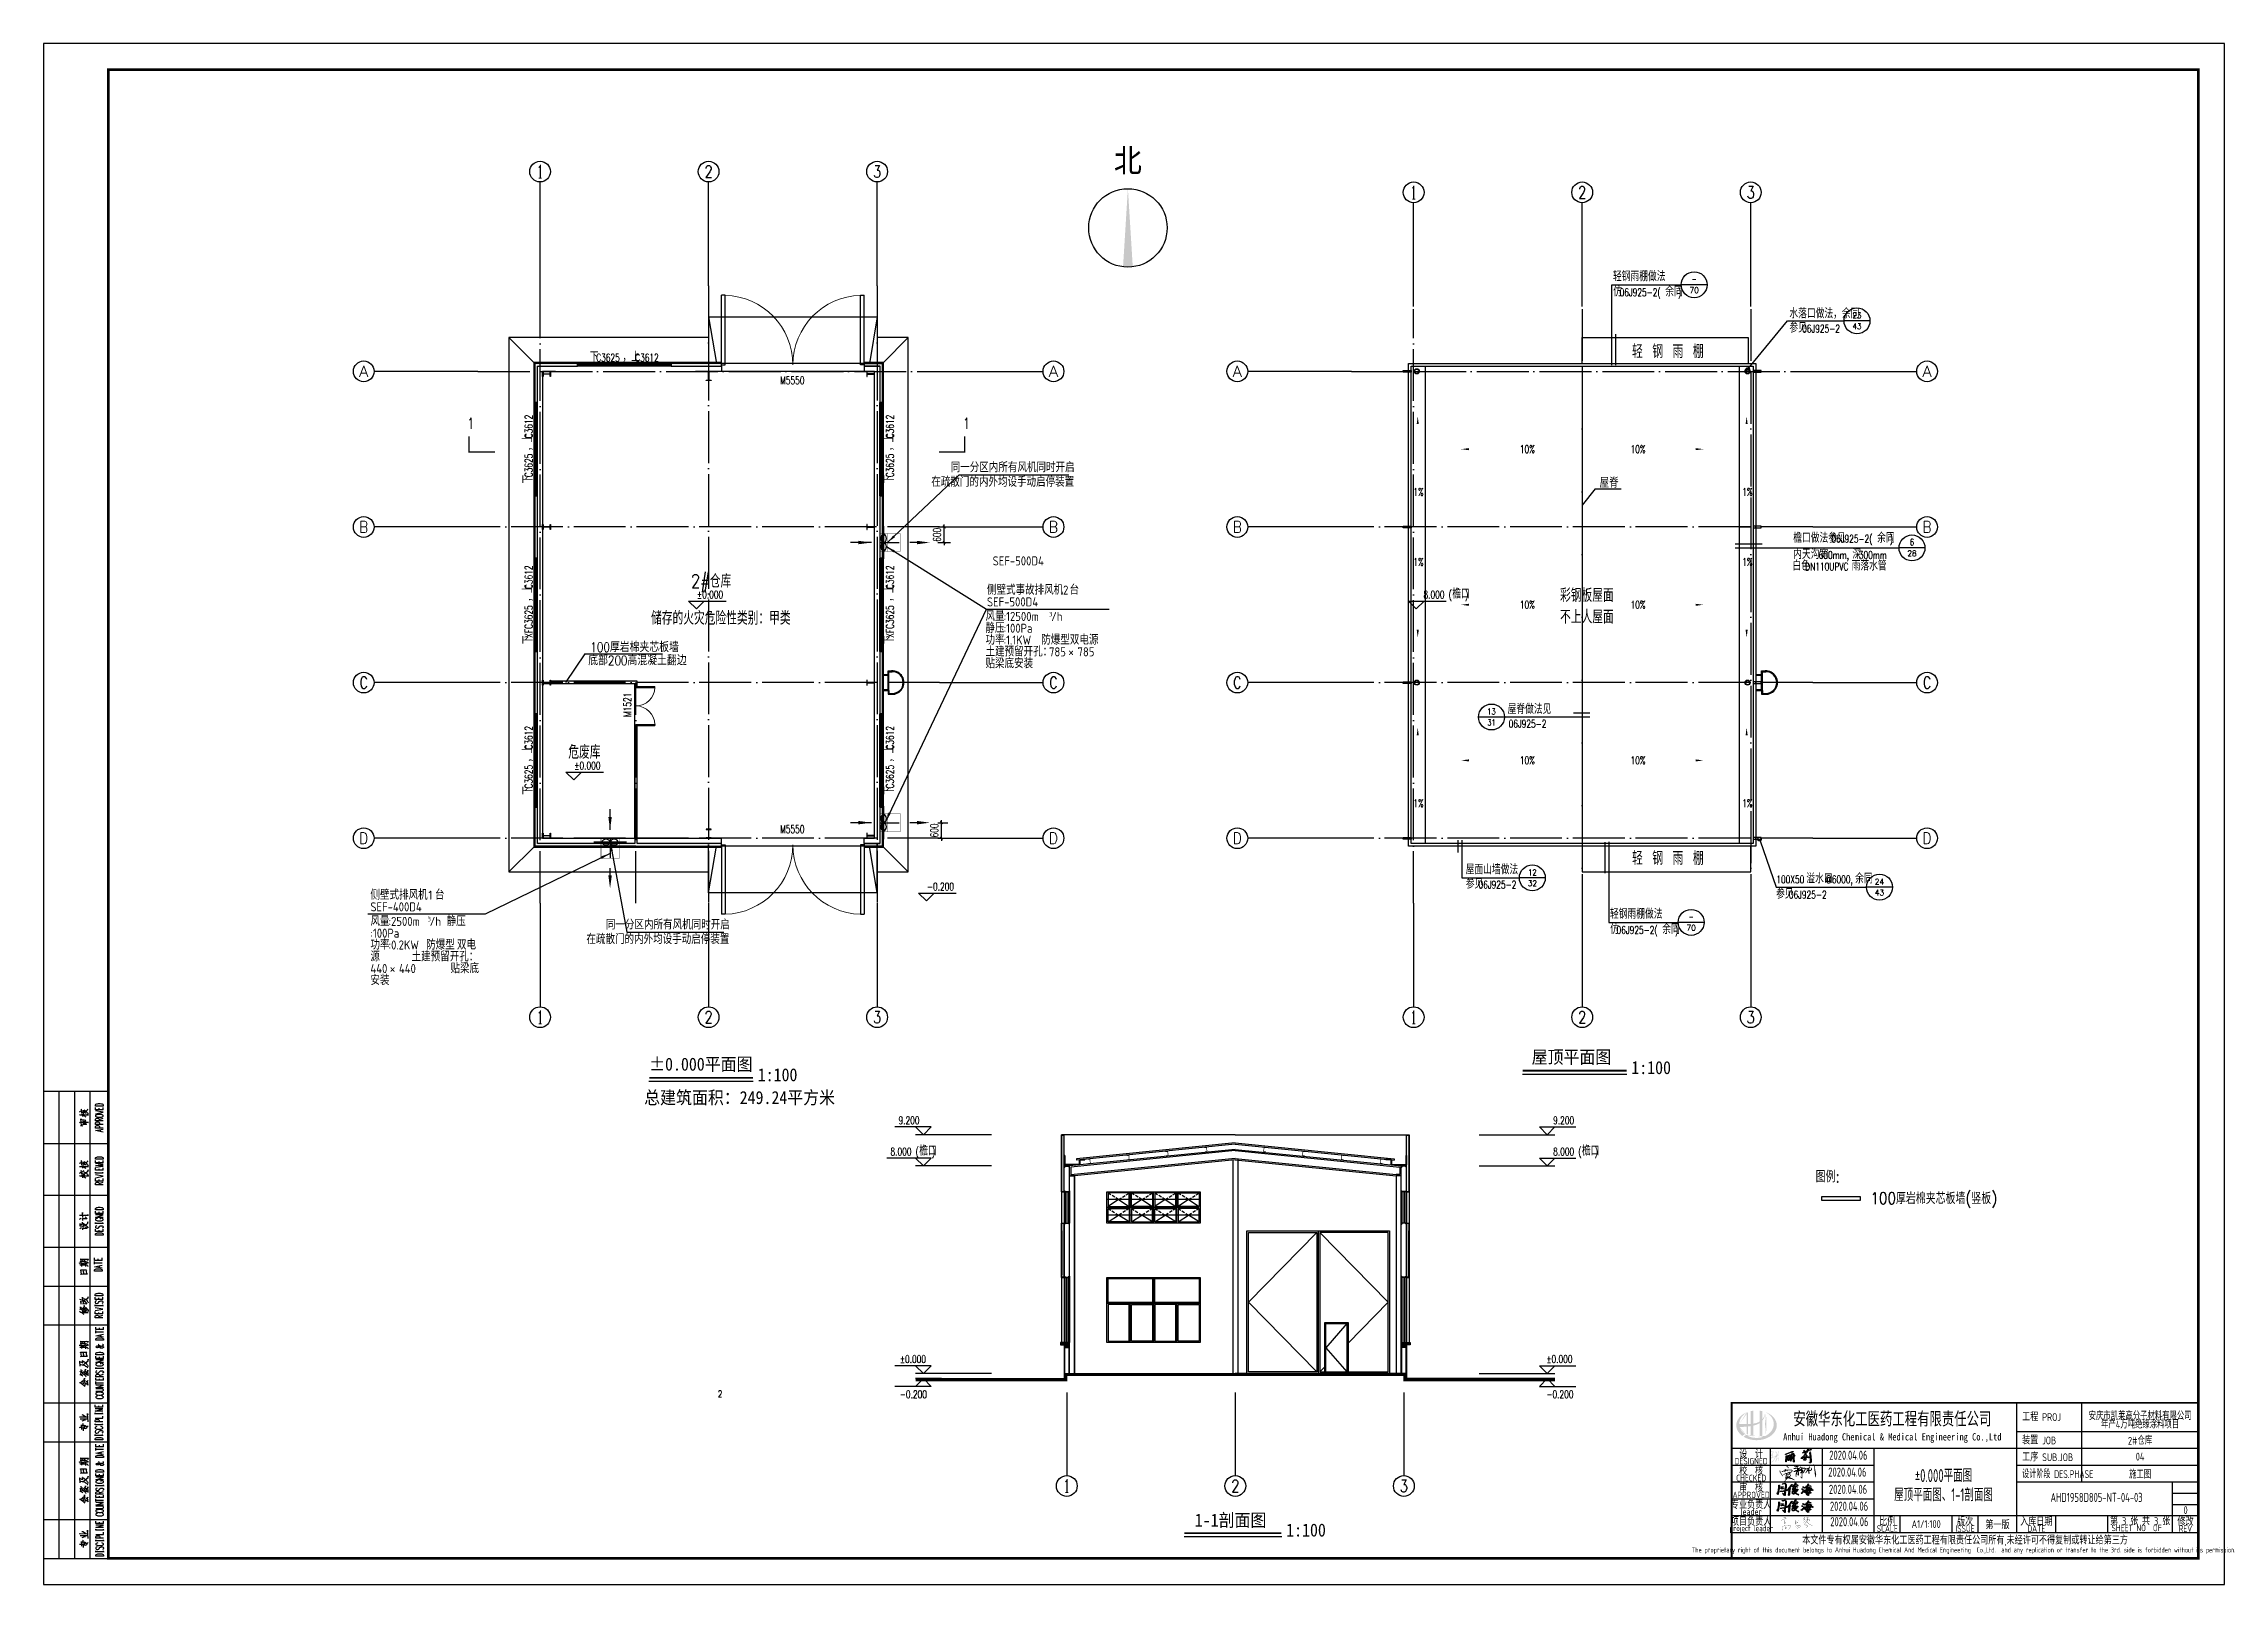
# Model space of a CAD drawing. Extents: x 4857502 to 7068445, y -422737 to 2032183.
# Drawn here: x 4857507 to 4941607, y -422737 to -363337 of the extents above; entities that cross this region are included whole.
import ezdxf
from ezdxf.enums import TextEntityAlignment as Align

# ---------------------------------------------------------------- set-up
doc = ezdxf.new("R2010")
doc.units = 0
doc.header["$LTSCALE"] = 1000
doc.header["$MEASUREMENT"] = 0
for name, pattern in [('CENTER2', [1.125, 0.75, -0.125, 0.125, -0.125]), ('DASH', [0.35, 0.25, -0.1]), ('DOTE', [2.42, 2, -0.2, 0.02, -0.2])]:
    doc.linetypes.add(name, pattern=pattern)
doc.layers.get('0').update_dxf_attribs({"linetype": 'CONTINUOUS'})
doc.layers.get('Defpoints').update_dxf_attribs({"linetype": 'CONTINUOUS'})
for name, color, linetype in [('11', 134, 'CONTINUOUS'), ('AXIS', 3, 'CONTINUOUS'), ('AXIS_TEXT', 7, 'CONTINUOUS'), ('DIM_ELEV', 3, 'CONTINUOUS'), ('DIM_IDEN', 3, 'CONTINUOUS'), ('DIM_LEAD', 3, 'CONTINUOUS'), ('DIM_SYMB', 3, 'CONTINUOUS'), ('DOTE', 252, 'CONTINUOUS'), ('DUCT-排烟中心线', 5, 'CENTER2'), ('DUCT-排烟管', 2, 'CONTINUOUS'), ('DUCT-送风标注', 3, 'CONTINUOUS'), ('Prof', 2, 'CONTINUOUS'), ('PUB_DIM', 3, 'CONTINUOUS'), ('PUB_HATCH', 8, 'CONTINUOUS'), ('PUB_TEXT', 7, 'CONTINUOUS'), ('PUB_TITLE', 4, 'CONTINUOUS'), ('PUB_WALL', 9, 'CONTINUOUS'), ('STAIR', 251, 'CONTINUOUS'), ('TH_DIM', 3, 'CONTINUOUS'), ('TH_TEXT', 7, 'CONTINUOUS'), ('WALL', 251, 'CONTINUOUS'), ('WALL-MOVE', 6, 'CONTINUOUS'), ('WINDOW', 4, 'CONTINUOUS'), ('WINDOW_TEXT', 7, 'CONTINUOUS'), ('剖面', 233, 'CONTINUOUS'), ('图名', 15, 'CONTINUOUS'), ('建筑外轮廓', 11, 'CONTINUOUS'), ('雨水管', 5, 'CONTINUOUS')]:
    doc.layers.add(name, color=color, linetype=linetype)
doc.layers.add('_0', color=7, linetype='CONTINUOUS', lineweight=25)
doc.styles.add('_HZTXT', font='txt.shx', dxfattribs={"width": 0.8, "bigfont": 'HZTXT.shx'})
doc.styles.add('_TCH_AXIS', font='COMPLEX', dxfattribs={"bigfont": 'GBCBIG'})
doc.styles.add('_TCH_DIM', font='SIMPLEX', dxfattribs={"bigfont": 'GBCBIG'})
doc.styles.add('_TCH_DIM_T3', font='SIMPLEX', dxfattribs={"width": 0.705882, "bigfont": 'GBCBIG'})
doc.styles.add('_TCH_LABEL', font='COMPLEX', dxfattribs={"bigfont": 'GBCBIG'})
doc.styles.add('_TCH_WINDOW', font='SIMPLEX', dxfattribs={"height": 3.5, "bigfont": 'GBCBIG'})
doc.styles.add('AHD', font='sceie.shx', dxfattribs={"width": 0.7, "bigfont": 'sceic.shx'})
doc.styles.add('COMPLEX', font='COMPLEX')
doc.styles.add('ECEC_TQ_S', font='')
doc.styles.add('HT', font='')
doc.styles.add('HZ1', font='txt.shx', dxfattribs={"bigfont": 'hzdx.shx'})
doc.styles.add('sceie', font='SCEIE', dxfattribs={"width": 0.75, "bigfont": 'SCEIC'})
doc.styles.get("Standard").update_dxf_attribs({"font": 'SCEIE', "bigfont": 'SCEIC'})
doc.styles.add('TSSD_Rein', font='Tssdeng.shx', dxfattribs={"width": 0.7, "bigfont": 'hztxt.shx'})
doc.styles.add('宋体', font='', dxfattribs={"width": 0.7})
doc.styles.get('ECEC_TQ_S').set_extended_font_data('SimSun')
doc.styles.get('HT').set_extended_font_data('SimSun')
doc.styles.get('宋体').set_extended_font_data('SimSun')
doc.dimstyles.new('_TCH_ARCH&&100', dxfattribs={"dimtxt": 297.5, "dimasz": 100, "dimexe": 250, "dimexo": 300, "dimgap": 126.25, "dimtad": 1, "dimdec": 0, "dimzin": 0, "dimdsep": 46, "dimtxsty": '_TCH_DIM_T3', "dimblk": 'ARCHTICK', "dimcen": 0.09, "dimclrt": 7, "dimazin": 2, "dimtfac": 1, "dimtdec": 0, "dimtix": 1, "dimtmove": 2, "dimatfit": 3, "dimfxl": 0, "dimtolj": 1, "dimtzin": 0, "dimarcsym": 0})

msp = doc.modelspace()

# ---------------------------------------------------------------- texts
at = {"color": 4, "style": 'HZ1', "width": 0.85}
for s, p in [('图例:', (4925844.9, -407237.9)), ('100厚岩棉夹芯板墙(竖板)', (4927958.3, -408076.8))]:
    msp.add_text(s, height=450, dxfattribs=at).set_placement(p)
for s, height, style, width, p in [('安徽华东化工医药工程有限责任公司', 500, 'ECEC_TQ_S', 0.7, (4928802.1, -416337.3)), ('安徽华东化工医药工程有限责任公司', 500, 'ECEC_TQ_S', 0.7, (4928802.1, -416337.3)), ('Anhui Huadong Chemical & Medical Engineering Co.,Ltd', 280, 'ECEC_TQ_S', 0.85, (4928802.1, -417087.3)), ('Anhui Huadong Chemical & Medical Engineering Co.,Ltd', 280, 'ECEC_TQ_S', 0.85, (4928802.1, -417087.3)), ('DESIGNED', 250, 'AHD', 0.8, (4923357.2, -417987.3)), ('DESIGNED', 250, 'AHD', 0.8, (4923357.2, -417987.3)), ('设  计', 300, 'AHD', 0.8, (4923357.2, -417687.3)), ('设  计', 300, 'AHD', 0.8, (4923357.2, -417687.3)), ('CHECKED', 250, 'AHD', 0.8, (4923357.2, -418637.3)), ('CHECKED', 250, 'AHD', 0.8, (4923357.2, -418637.3)), ('校  核', 300, 'AHD', 0.8, (4923357.2, -418337.3)), ('校  核', 300, 'AHD', 0.8, (4923357.2, -418337.3)), ('%%P0.000平面图', 500, 'AHD', 0.7, (4930776.1, -418529.7)), ('APPROVED', 250, 'AHD', 0.8, (4923357.2, -419287.3)), ('APPROVED', 250, 'AHD', 0.8, (4923357.2, -419287.3)), ('专业负责人', 300, 'AHD', 0.8, (4923357.2, -419637.3)), ('审  核', 300, 'AHD', 0.8, (4923357.2, -418987.3)), ('审  核', 300, 'AHD', 0.8, (4923357.2, -418987.3)), ('屋顶平面图、1-1剖面图', 500, 'AHD', 0.7, (4930776.1, -419256)), ('project leader', 225, 'AHD', 0.8, (4923361.3, -420607.3)), ('项目负责人', 300, 'AHD', 0.8, (4923357.2, -420287.3)), ('leader', 250, 'AHD', 0.8, (4923357.2, -419937.3)), ('SCALE', 250, 'AHD', 0.8, (4928607.2, -420587.3)), ('SCALE', 250, 'AHD', 0.8, (4928607.2, -420587.3)), ('比例', 300, 'AHD', 0.8, (4928607.2, -420287.3)), ('比例', 300, 'AHD', 0.8, (4928607.2, -420287.3)), ('ISSUE', 250, 'AHD', 0.8, (4931607.2, -420587.3)), ('ISSUE', 250, 'AHD', 0.8, (4931607.2, -420587.3)), ('版次', 300, 'AHD', 0.8, (4931607.2, -420287.3)), ('版次', 300, 'AHD', 0.8, (4931607.2, -420287.3)), ('入库日期', 300, 'AHD', 0.8, (4934357.2, -420287.3)), ('入库日期', 300, 'AHD', 0.8, (4934357.2, -420287.3)), ('DATE', 250, 'AHD', 0.8, (4934357.2, -420587.3)), ('DATE', 250, 'AHD', 0.8, (4934357.2, -420587.3)), ('第 3 张 共 3 张', 300, 'AHD', 0.8, (4938357.2, -420262.3)), ('SHEET NO  OF  ', 250, 'AHD', 0.8, (4938357.2, -420562.3)), ('SHEET NO  OF  ', 250, 'AHD', 0.8, (4938357.2, -420562.3)), ('修改', 300, 'AHD', 0.8, (4940107.2, -420287.3)), ('修改', 300, 'AHD', 0.8, (4940107.2, -420287.3)), ('REV', 250, 'AHD', 0.8, (4940107.2, -420587.3)), ('REV', 250, 'AHD', 0.8, (4940107.2, -420587.3)), ('The proprietary right of this document belongs to Anhui Huadong Chemical And Medical Engineering  Co.,Ltd.  and any replication or transfer to the 3rd. side is forbidden without its permission. ', 200, 'AHD', 0.8, (4931607.2, -421437.3)), ('The proprietary right of this document belongs to Anhui Huadong Chemical And Medical Engineering  Co.,Ltd.  and any replication or transfer to the 3rd. side is forbidden without its permission. ', 200, 'AHD', 0.8, (4931607.2, -421437.3)), ('本文件专有权属安徽华东化工医药工程有限责任公司所有,未经许可不得复制或转让给第三方', 300, 'AHD', 0.8, (4931607.2, -421037.3)), ('本文件专有权属安徽华东化工医药工程有限责任公司所有,未经许可不得复制或转让给第三方', 300, 'AHD', 0.8, (4931607.2, -421037.3))]:
    msp.add_text(s, height=height, dxfattribs=dict(style=style, width=width)).set_placement(p, align=Align.MIDDLE)
at = {"style": 'AHD'}
for s, width, p in [('工程 PROJ', 0.8, (4933807.2, -416437.3)), ('工程 PROJ', 0.8, (4933807.2, -416437.3)), ('装置 JOB', 0.8, (4933807.2, -417337.3)), ('装置 JOB', 0.8, (4933807.2, -417337.3)), ('工序 SUB.JOB', 0.8, (4933807.2, -417987.3)), ('工序 SUB.JOB', 0.8, (4933807.2, -417987.3)), ('设计阶段 DES.PHASE', 0.7, (4933807.2, -418637.3)), ('设计阶段 DES.PHASE', 0.7, (4933807.2, -418637.3))]:
    msp.add_text(s, height=300, dxfattribs=dict(at, width=width)).set_placement(p)
at = {"width": 0.8}
for tag, text, height, style, p in [('2020.04.06', '200320-02-040', 350, 'sceie', (4927106.6, -417757.1)), ('2020.04.06', '200320-02-040', 350, 'sceie', (4927067.5, -418407.7)), ('2020.04.06', '200320-02-040', 350, 'sceie', (4927093.5, -419071.3)), ('2020.04.06', '200320-02-040', 350, 'sceie', (4927132.6, -419721.9)), ('AHD1958D805-NT-04-03', '200320-02-040', 350, 'sceie', (4936678, -419383.6)), ('2020.04.06', '200320-02-040', 350, 'sceie', (4927145.6, -420320.5)), ('A1/1:100', '1:100', 300, 'AHD', (4930107.2, -420412.3)), ('第一版', '0', 300, 'AHD', (4932857.2, -420412.3)), ('0', '0', 300, 'AHD', (4940111.3, -419873.4)), ('0', '0', 300, 'AHD', (4940111.3, -419873.4))]:
    msp.add_attdef(tag, text=text, height=height, dxfattribs=dict(at, style=style)).set_placement(p, align=Align.MIDDLE)
at = {"layer": 'AXIS', "style": 'TSSD_Rein', "width": 0.7}
for s, p in [('安庆市凯莱高分子材料有限公司', (4938357.2, -416209.7)), ('年产4万吨绝缘涂料项目', (4938357.2, -416532.8)), ('2#仓库', (4938357.2, -417162.3)), ('04', (4938357.2, -417812.3)), ('施工图', (4938357.2, -418462.3))]:
    msp.add_text(s, height=300, dxfattribs=at).set_placement(p, align=Align.MIDDLE)
at = {"layer": 'DIM_LEAD', "color": 7}
for s, p in [('在疏散门的内外均设手动启停装置', (4891739.2, -380417.5)), ('同一分区内所有风机同时开启', (4892488.8, -379857.5)), ('在疏散门的内外均设手动启停装置', (4878439.8, -398045.9)), ('同一分区内所有风机同时开启', (4879189.4, -397485.9))]:
    msp.add_text(s, height=350, dxfattribs=at).set_placement(p)
at = {"layer": 'DUCT-送风标注', "color": 7}
for s, height, p in [('侧壁式事故排风机', 350, (4893886.3, -384580.2)), ('2', 350, (4896823.8, -384580.2)), ('台', 350, (4897073.8, -384580.2)), ('SEF-500D4', 350, (4893886.3, -385035.2)), ('风量', 350, (4893829.8, -385595.2)), ('静压', 350, (4893829.8, -386050.2)), (':12500m', 350, (4894529.8, -385595.2)), (':100Pa', 350, (4894529.8, -386050.2)), ('3', 175, (4896279.8, -385420.2)), ('/h', 350, (4896367.3, -385595.2)), ('功率', 350, (4893829.8, -386505.2)), ('土建预留开孔：', 350, (4893829.8, -386960.2)), (':1.1KW', 350, (4894529.8, -386505.2)), ('防爆型双电源', 350, (4895979.8, -386505.2)), ('785', 350, (4896279.8, -386960.2)), ('×', 350, (4897029.8, -386960.2)), ('785', 350, (4897379.8, -386960.2)), ('贴梁底安装', 350, (4893829.8, -387415.2)), ('侧壁式排风机', 350, (4870110.6, -396337.1)), ('1', 350, (4872348.1, -396337.1)), ('台', 350, (4872598.1, -396337.1)), ('SEF-400D4', 350, (4870110.6, -396792.1)), ('风量', 350, (4870110.6, -397352.1)), (':100Pa', 350, (4870110.6, -397807.1)), (':2500m', 350, (4870810.6, -397352.1)), ('3', 175, (4872310.6, -397177.1)), ('/h', 350, (4872398.1, -397352.1)), ('静压', 350, (4873048.1, -397352.1)), ('功率', 350, (4870110.6, -398262.1)), ('源', 350, (4870110.6, -398717.1)), (':0.2KW', 350, (4870810.6, -398262.1)), ('土建预留开孔：', 350, (4871698.1, -398717.1)), ('防爆型', 350, (4872260.6, -398262.1)), ('双电', 350, (4873448.1, -398262.1)), ('440', 350, (4870110.6, -399172.1)), ('安装', 350, (4870110.6, -399627.1)), ('×', 350, (4870860.6, -399172.1)), ('440', 350, (4871210.6, -399172.1)), ('贴梁底', 350, (4873198.1, -399172.1))]:
    msp.add_text(s, height=height, dxfattribs=at).set_placement(p)
at = {"layer": 'PUB_DIM'}
for s, height, style, width, p in [('北', 900.8, 'HT', 0.88, (4898780.3, -368292.7, -12083.9)), ('轻 钢 雨 棚', 517.24, '_HZTXT', 0.8, (4918762.5, -375463.3)), ('屋脊', 400, '_HZTXT', 0.8, (4917510.1, -380460.8)), ('2#仓库', 517.24, '_HZTXT', 0.8, (4882472.7, -384316)), ('彩钢板屋面', 517.24, '_HZTXT', 0.8, (4915988.7, -384862.3)), ('储存的火灾危险性类别：甲类', 517.241, '_HZTXT', 0.8, (4880933.9, -385741)), ('不上人屋面', 517.24, '_HZTXT', 0.8, (4915988.7, -385695.6)), ('100厚岩棉夹芯板墙', 365.69, '_HZTXT', 0.8, (4878593, -386791.8)), ('底部200高混凝土翻边', 365.69, '_HZTXT', 0.8, (4878511.6, -387300.6)), ('危废库', 517.24, '_HZTXT', 0.8, (4877741.8, -390907.3)), ('轻 钢 雨 棚', 517.24, '_HZTXT', 0.8, (4918762.5, -395001.4)), ('2', 258.5, '_HZTXT', 0.8, (4883504.9, -415522))]:
    msp.add_text(s, height=height, dxfattribs=dict(at, style=style, width=width)).set_placement(p)
at = {"layer": 'PUB_TEXT', "style": '_TCH_DIM'}
for s, height, p in [('轻钢雨棚做法', 337.59, (4918029, -372490.8)), ('仿', 337.6, (4918038.5, -373076.9)), ('余同', 337.59, (4920044.2, -373076.9)), ('水落口做法，余同', 337.59, (4924832.3, -373924.4)), ('参见', 337.59, (4924832.3, -374473.2)), ('檐口做法参见', 337.59, (4924978.8, -382576.2)), ('余同', 337.59, (4928213.3, -382576.2)), ('白色', 337.59, (4924951.7, -383645.8)), ('内天沟宽', 337.59, (4924978.8, -383201.9)), ('雨落水管', 337.59, (4927233.2, -383645.8)), ('深', 337.6, (4927261.8, -383201.9)), ('檐口', 337.59, (4911831.1, -384727.9)), ('屋脊做法见', 337.59, (4913964.9, -389175)), ('屋面山墙做法', 337.59, (4912347.9, -395359.3)), ('参见', 337.59, (4912352.4, -395908.2)), ('参见', 337.59, (4924319.1, -396298.1)), ('溢水口', 337.59, (4925487.7, -395709.5)), ('余同', 337.59, (4927365, -395709.5)), ('轻钢雨棚做法', 337.59, (4917912.5, -397073.2)), ('仿', 337.6, (4917922, -397659.3)), ('余同', 337.59, (4919927.8, -397659.3)), ('檐口', 337.59, (4891273.9, -406201.2)), ('檐口', 337.59, (4916831.2, -406201.2))]:
    msp.add_text(s, height=height, dxfattribs=at).set_placement(p)
at = {"layer": 'PUB_TEXT', "style": '_TCH_LABEL'}
for s, height, width, p, p2 in [('-', 261, 0.777778, (4921072.1, -372540.6), (4921246.1, -372540.6)), ('43', 219.66, 0.971429, (4927260.4, -374343.7), (4927616, -374343.7)), ('6', 262.5, 0.928571, (4929478.8, -382688.1), (4929641.3, -382688.1)), ('13', 226.47, 1.068966, (4913174.9, -389200.4), (4913509.2, -389200.4)), ('12', 226.47, 1.068966, (4914752.6, -395402.1), (4915087, -395402.1)), ('32', 219.66, 1.030303, (4914742, -395818.8), (4915097.6, -395818.8)), ('43', 219.66, 0.971429, (4928129.3, -396176.8), (4928484.9, -396176.8)), ('24', 217.39, 0.972222, (4928126, -395758.6), (4928488.3, -395758.6)), ('-', 261, 0.777778, (4920955.6, -397123), (4921129.6, -397123))]:
    msp.add_text(s, height=height, dxfattribs=dict(at, width=width)).set_placement(p, p2, align=Align.FIT)
at = {"layer": 'PUB_TEXT', "style": '_TCH_DIM', "width": 0.705882}
for s, p in [('06J925-2(', (4918284.2, -373076.9)), (')', (4920535.7, -373076.9)), ('06J925-2', (4925323.8, -374473.2)), ('10%', (4914434.5, -379120.4)), ('10%', (4918707.6, -379120.4)), ('1%%%', (4910329.3, -380769.5)), ('1%%%', (4923012.9, -380769.5)), ('06J925-2(', (4926453.3, -382576.2)), (')', (4928704.8, -382576.2)), ('1%%%', (4910329.3, -383471.3)), ('1%%%', (4923012.9, -383471.3)), ('DN110UPVC', (4925443.2, -383645.8)), ('600mm,', (4925961.8, -383201.9)), ('300mm', (4927507.6, -383201.9)), ('%%P0.000', (4882702.4, -384727.9)), ('8.000', (4910721.1, -384727.9)), ('(', (4911691.1, -384727.9)), (')', (4912322.6, -384727.9)), ('10%', (4914434.5, -385120.4)), ('10%', (4918707.6, -385120.4)), ('06J925-2', (4914005.2, -389708.6)), ('%%P0.000', (4877971.4, -391319.3)), ('10%', (4914434.5, -391120.4)), ('10%', (4918707.6, -391120.4)), ('1%%%', (4910329.3, -392769.5)), ('1%%%', (4923012.9, -392769.5)), ('-0.200', (4891570.7, -395983.1)), ('06J925-2', (4912843.9, -395908.2)), ('100X50', (4924327.7, -395709.5)), ('06J925-2', (4924810.6, -396298.1)), ('@6000,', (4926225, -395709.5)), ('06J925-2(', (4918167.8, -397659.3)), (')', (4920419.3, -397659.3)), ('9.200', (4890475.9, -404998.7)), ('9.200', (4915721.2, -404998.7)), ('8.000', (4890163.9, -406201.2)), ('(', (4891133.9, -406201.2)), (')', (4891765.4, -406201.2)), ('8.000', (4915721.2, -406201.2)), ('(', (4916691.2, -406201.2)), (')', (4917322.6, -406201.2)), ('%%P0.000', (4890527.9, -414201.2)), ('%%P0.000', (4915461.2, -414201.2)), ('-0.200', (4890527.9, -415561.2)), ('-0.200', (4915461.2, -415561.2))]:
    msp.add_text(s, height=297.5, dxfattribs=at).set_placement(p)
at = {"layer": 'PUB_TEXT', "style": '_TCH_LABEL'}
for s, height, p, p2 in [('70', 219.66, (4920981.3, -372951.9), (4921336.9, -372951.9)), ('23', 219.66, (4927260.4, -373925.9), (4927616, -373925.9)), ('28', 219.66, (4929382.2, -383099.1), (4929737.9, -383099.1)), ('31', 233.24, (4913186.6, -389628.3), (4913497.5, -389628.3)), ('70', 219.66, (4920864.8, -397534.3), (4921220.4, -397534.3))]:
    msp.add_text(s, height=height, dxfattribs=at).set_placement(p, p2, align=Align.FIT)
at = {"layer": 'PUB_TEXT', "color": 0, "style": '_TCH_LABEL', "width": 0.705882}
for p in [(4873849.5, -378193.9), (4892968.2, -378193.9)]:
    msp.add_text('1', height=425, dxfattribs=at).set_placement(p)
at = {"layer": 'TH_TEXT', "color": 0}
msp.add_text('SEF-500D4', height=350, dxfattribs=at).set_placement((4894107.6, -383454.9))
at = {"layer": 'WINDOW_TEXT', "style": '_TCH_WINDOW'}
for s, height, p in [('下', 337.6, (4878573.5, -375591.6)), ('，上', 337.59, (4879829.2, -375591.6))]:
    msp.add_text(s, height=height, dxfattribs=at).set_placement(p)
at = {"layer": 'WINDOW_TEXT', "style": '_TCH_WINDOW', "width": 0.705882}
for s, p in [('C3625', (4878819.2, -375591.6)), ('C3612', (4880320.7, -375591.6))]:
    msp.add_text(s, height=297.5, dxfattribs=at).set_placement(p)
for s, p in [('C3612', (4876362.1, -378553)), ('C3612', (4890292.1, -378553)), ('C3625', (4876362.1, -380054.5)), ('C3625', (4890292.1, -380054.5)), ('C3612', (4876362.1, -384363)), ('C3612', (4890292.1, -384363)), ('XFC3625', (4876362.1, -386244.5)), ('XFC3625', (4890292.1, -386244.5)), ('C3612', (4876362.1, -390553)), ('C3612', (4890292.1, -390553)), ('C3625', (4876362.1, -392054.5)), ('C3625', (4890292.1, -392054.5))]:
    msp.add_text(s, height=297.5, rotation=90, dxfattribs=at).set_placement(p)
at = {"layer": 'WINDOW_TEXT', "style": '_TCH_WINDOW'}
for s, height, p in [('，上', 337.59, (4876362.1, -379044.5)), ('，上', 337.59, (4890292.1, -379044.5)), ('下', 337.6, (4876362.1, -380300.3)), ('下', 337.6, (4890292.1, -380300.3)), ('，上', 337.59, (4876362.1, -384854.5)), ('，上', 337.59, (4890292.1, -384854.5)), ('下', 337.6, (4876362.1, -386490.3)), ('下', 337.6, (4890292.1, -386490.3)), ('，上', 337.59, (4876362.1, -391044.5)), ('，上', 337.59, (4890292.1, -391044.5)), ('下', 337.6, (4876362.1, -392300.3)), ('下', 337.6, (4890292.1, -392300.3))]:
    msp.add_text(s, height=height, rotation=90, dxfattribs=at).set_placement(p)
at = {"layer": '图名', "style": '宋体', "width": 0.9}
for s, p in [('%%P0.000平面图', (4880860.4, -402930.9)), ('屋顶平面图', (4914892.6, -402655.9)), ('1:100', (4918736, -403064.7)), ('总建筑面积：249.24平方米', (4880667.3, -404218.8)), ('1:100', (4885047.1, -403339.7)), ('1-1剖面图', (4901901.6, -420510.1)), ('1:100', (4905424.8, -420892.5))]:
    msp.add_text(s, height=500, dxfattribs=at).set_placement(p)

# ---------------------------------------------------------------- blocks, each defined once
blk = doc.blocks.new('A$C04D97144')
for p, q in [((6, 0), (6, 180)), ((12, 0), (12, 180)), ((18, 0), (18, 180)), ((0, 160), (25, 160)), ((0, 140), (25, 140)), ((0, 120), (25, 120)), ((0, 105), (25, 105)), ((0, 90), (25, 90)), ((0, 60), (25, 60)), ((0, 45), (25, 45)), ((0, 15), (25, 15))]:
    blk.add_line(p, q)
blk.add_lwpolyline([(0, 180), (0, 0), (25, 0), (25, 180)], close=True)
for points in [[(13.81, 170.94), (13.95, 171.05), (13.92, 171.02), (17.27, 171.02), (17, 170.98), (16.72, 171.02)], [(13.86, 172.15), (14.14, 172.35), (14.27, 172.38), (14.34, 172.35)], [(14.56, 166.93), (14.41, 169.49), (14.31, 169.43), (14.77, 169.08)], [(14.77, 171.68), (14.55, 173.26), (14.52, 173.14), (14.6, 172.92)], [(14.74, 172.24), (14.91, 172.21), (15.58, 171.72), (15.62, 171.68), (15.41, 172.54)], [(14.8, 171.44), (14.97, 170.34)], [(16.18, 168.75), (16.32, 168.86), (14.97, 169.04), (15.08, 169.08), (15.27, 167.31)], [(14.99, 171.05), (15.44, 170.8), (15.79, 170.59), (16.04, 170.42), (16.29, 170.2)], [(15.02, 167.18), (15.27, 167.25), (16.53, 167.36), (16.29, 167.32), (16.18, 168.75), (16.15, 168.58), (16.21, 168.27)], [(15.05, 172.71), (15.19, 172.68), (15.62, 172.35), (15.65, 172.32), (15.93, 172.07), (16.21, 171.79), (16.46, 171.47)], [(15.19, 171.05), (15.54, 171.41)], [(15.62, 172.92), (15.82, 172.82), (16.28, 172.49), (16.56, 172.15), (16.86, 171.79), (17.09, 171.47), (17.27, 171.22)], [(15.73, 167.59), (15.62, 168.61)], [(16.39, 172.38), (16.86, 172.95), (17.09, 173.06), (16.81, 172.89)], [(22.97, 174.41), (20.03, 174.41), (20.03, 174.9), (20.17, 175.1), (20.47, 175.24), (20.72, 175.32), (21.18, 175.38), (21.87, 175.38), (22.28, 175.32), (22.58, 175.24), (22.83, 175.1), (22.97, 174.9), (22.97, 174.41), (22.97, 174.41)], [(22.97, 173), (20.03, 173), (20.03, 173.91)], [(20.03, 171.46), (22.97, 172.02), (20.03, 172.59)], [(20.03, 170.48), (20.17, 170.34), (20.47, 170.2), (20.72, 170.14), (21.18, 170.06), (21.87, 170.06), (22.28, 170.14), (22.58, 170.2), (22.83, 170.34), (22.97, 170.48), (22.97, 170.77), (22.83, 170.91), (22.58, 171.05), (22.28, 171.11), (21.87, 171.19), (21.18, 171.19), (20.72, 171.11), (20.47, 171.05), (20.17, 170.91), (20.03, 170.77), (20.03, 170.48), (20.03, 170.48)], [(22.97, 168.74), (20.03, 168.74), (20.03, 169.37), (20.17, 169.57), (20.33, 169.65), (20.58, 169.71), (20.88, 169.71), (21.18, 169.65), (21.27, 169.57), (21.43, 169.37), (21.43, 168.74)], [(22.97, 167.34), (20.03, 167.34), (20.03, 167.97), (20.17, 168.17), (20.33, 168.24), (20.58, 168.31), (21.02, 168.31), (21.27, 168.24), (21.43, 168.17), (21.57, 167.97), (21.57, 167.34)], [(21.43, 173), (21.43, 173.56)], [(21.43, 169.23), (22.97, 169.71)], [(22.97, 173), (22.97, 173.91)], [(13.78, 167.95), (14.06, 168.13), (14.27, 168.19)], [(14.27, 166.93), (14.52, 166.93), (14.71, 166.88), (14.91, 166.82), (15.05, 166.76)], [(14.66, 168.06), (14.71, 168.13), (17.28, 168.09), (17.03, 168.05), (16.72, 168.09)], [(22.97, 165.93), (20.03, 165.93), (20.03, 166.57), (20.17, 166.77), (20.33, 166.84), (20.58, 166.92), (21.02, 166.92), (21.27, 166.84), (21.43, 166.77), (21.57, 166.57), (21.57, 165.93)], [(22.97, 164.39), (20.03, 164.95), (22.97, 165.52)], [(21.98, 164.61), (21.98, 165.3)], [(13.86, 152.26), (14.14, 152.46), (14.27, 152.49), (14.34, 152.46)], [(14.77, 151.79), (14.55, 153.37), (14.52, 153.26), (14.6, 153.03)], [(14.74, 152.35), (14.91, 152.32), (15.58, 151.84), (15.62, 151.79), (15.41, 152.67)], [(14.8, 151.55), (14.97, 150.45)], [(15.05, 152.82), (15.19, 152.81), (15.62, 152.46), (15.65, 152.43), (15.93, 152.18), (16.21, 151.9), (16.46, 151.58)], [(15.19, 151.16), (15.54, 151.52)], [(15.62, 153.03), (15.82, 152.95), (16.28, 152.6), (16.56, 152.26), (16.86, 151.9), (17.09, 151.58), (17.27, 151.33)], [(16.39, 152.49), (16.86, 153.06), (17.09, 153.17), (16.81, 153)], [(22.97, 153.91), (20.03, 153.91), (20.03, 154.4), (20.17, 154.6), (20.47, 154.74), (20.72, 154.82), (21.18, 154.88), (21.87, 154.88), (22.28, 154.82), (22.58, 154.74), (22.83, 154.6), (22.97, 154.4), (22.97, 153.91), (22.97, 153.91)], [(22.97, 152.51), (20.03, 152.51), (20.03, 153.42)], [(20.03, 150.83), (22.97, 151.18), (20.03, 151.52), (22.97, 151.88), (20.03, 152.23)], [(21.43, 152.51), (21.43, 153.06)], [(22.97, 152.51), (22.97, 153.42)], [(13.81, 151.05), (13.95, 151.16), (13.92, 151.13), (17.27, 151.13), (17, 151.1), (16.72, 151.13)], [(13.81, 148.52), (14.06, 148.69), (14.23, 148.76), (14.41, 148.76)], [(13.81, 147.36), (13.98, 147.5), (13.92, 147.45), (17.27, 147.45), (17.06, 147.39), (16.78, 147.45)], [(14.71, 148.1), (14.52, 149.54), (14.49, 149.43), (14.55, 149.29)], [(14.74, 147.84), (14.94, 146.76)], [(14.91, 149.01), (15.22, 149.35), (15.36, 149.43), (15.54, 149.54)], [(14.91, 148.47), (15.13, 148.44), (15.54, 148.16), (15.82, 147.95), (15.93, 147.84)], [(14.94, 147.45), (15.33, 147.28), (15.68, 147.08), (15.99, 146.89), (16.28, 146.65)], [(14.99, 151.16), (15.44, 150.91), (15.79, 150.7), (16.04, 150.53), (16.29, 150.31)], [(15.08, 147.47), (15.44, 147.88)], [(15.33, 148.98), (15.57, 149.01), (15.96, 148.83), (16.28, 148.66), (16.53, 148.47), (16.72, 148.3), (16.92, 148.13), (17.09, 147.92), (17.27, 147.67)], [(15.73, 148.21), (15.79, 148.3), (17.09, 149.29), (17.12, 149.82), (17.03, 149.32), (16.92, 149.18)], [(22.97, 149.7), (20.03, 149.7), (20.03, 150.61)], [(20.03, 148.52), (20.03, 148.98), (20.03, 148.71), (22.89, 148.71), (22.89, 148.52), (22.89, 148.98)], [(20.03, 146.76), (22.97, 147.33), (20.03, 147.89)], [(22.97, 145.5), (20.03, 145.5), (20.03, 146.42)], [(22.97, 144.03), (20.03, 144.03), (20.03, 144.67), (20.17, 144.88), (20.33, 144.94), (20.58, 145.02), (20.88, 145.02), (21.18, 144.94), (21.27, 144.88), (21.43, 144.67), (21.43, 144.03)], [(21.43, 149.7), (21.43, 150.26)], [(21.43, 145.5), (21.43, 146.07)], [(21.43, 144.53), (22.97, 145.02)], [(22.97, 149.7), (22.97, 150.61)], [(22.97, 145.5), (22.97, 146.42)], [(22.97, 134.41), (20.03, 134.41), (20.03, 134.9), (20.17, 135.1), (20.47, 135.25), (20.72, 135.31), (21.18, 135.39), (21.87, 135.39), (22.28, 135.31), (22.58, 135.25), (22.83, 135.1), (22.97, 134.9), (22.97, 134.41), (22.97, 134.41)], [(13.78, 132.37), (13.98, 132.39), (17.28, 132.39), (17.06, 132.37), (16.78, 132.39)], [(13.86, 130.75), (14.14, 130.97), (14.28, 131.08), (14.45, 131.15)], [(13.92, 128.22), (14.17, 128.26), (14.45, 128.26), (14.71, 128.19), (14.97, 128.11), (15.13, 128), (15.27, 127.89), (15.41, 127.75)], [(13.98, 127.12), (14.38, 127.45), (14.55, 127.52)], [(14.14, 128.29), (14.09, 129.06), (14, 128.99), (14.23, 128.9), (14.42, 128.9), (14.6, 128.9), (14.8, 128.9), (14.88, 128.93), (14.97, 128.99), (14.99, 129.1), (15.02, 129.24), (15.02, 129.45), (14.99, 129.56), (14.94, 129.64)], [(15.16, 126.7), (15.05, 127.45), (14.94, 127.34), (15.16, 127.31), (16.67, 127.3), (16.78, 127.16), (16.18, 127.75)], [(15.13, 131.49), (14.99, 133.33), (14.97, 133.22), (15.02, 132.98)], [(15.13, 130.33), (15.02, 131.11), (14.97, 131.07), (16.72, 131), (16.84, 130.89), (16.04, 131.66)], [(15.51, 128.11), (15.36, 129.21), (15.27, 129.13), (15.51, 129.02), (15.79, 128.88), (16.01, 128.74), (16.21, 128.6), (16.46, 128.37), (16.7, 128.11), (16.89, 127.86), (17.03, 127.66), (17.12, 127.49)], [(15.76, 128.08), (15.76, 128.15), (17, 129.2), (17.03, 129.73), (16.95, 129.2), (16.84, 129.06)], [(22.97, 133), (20.03, 133), (20.03, 133.91)], [(22.97, 131.46), (20.03, 131.46), (22.97, 132.45), (20.03, 132.45)], [(20.72, 131.19), (20.47, 131.11), (20.17, 130.97), (20.03, 130.83), (20.03, 130.55), (20.17, 130.42), (20.47, 130.28), (20.72, 130.2), (21.18, 130.14), (21.87, 130.14), (22.28, 130.2), (22.58, 130.28), (22.83, 130.42), (22.97, 130.55), (22.97, 130.83), (22.83, 130.97), (22.58, 131.11), (22.28, 131.19), (21.87, 131.19), (21.87, 130.83)], [(20.03, 129.02), (20.03, 129.48), (20.03, 129.21), (22.89, 129.21), (22.89, 129.02), (22.89, 129.48)], [(20.47, 128.24), (20.17, 128.1), (20.03, 127.89), (20.03, 127.61), (20.17, 127.41), (20.47, 127.27), (20.72, 127.27), (21.02, 127.33), (21.18, 127.41), (21.27, 127.55), (21.57, 127.97), (21.73, 128.1), (21.87, 128.18), (22.12, 128.24), (22.58, 128.24), (22.83, 128.1), (22.97, 127.89), (22.97, 127.61), (22.83, 127.41), (22.58, 127.27)], [(22.97, 126.01), (20.03, 126.01), (20.03, 126.92)], [(21.43, 133), (21.43, 133.56)], [(21.43, 126.01), (21.43, 126.56)], [(22.97, 133), (22.97, 133.91)], [(22.97, 126.01), (22.97, 126.92)], [(22.97, 124.61), (20.03, 124.61), (20.03, 125.1), (20.17, 125.3), (20.47, 125.44), (20.72, 125.52), (21.18, 125.58), (21.87, 125.58), (22.28, 125.52), (22.58, 125.44), (22.83, 125.3), (22.97, 125.1), (22.97, 124.61), (22.97, 124.61)], [(13.75, 113.87), (13.92, 113.91), (16.13, 113.83)], [(13.92, 113.06), (14.09, 113.13), (16.21, 113.13)], [(14.14, 114.51), (14.45, 114.6), (15.08, 114.6), (15.76, 114.57), (16.18, 114.51), (16.64, 114.37), (16.92, 114.2), (17.34, 113.88)], [(14.17, 109.58), (14.45, 109.64), (15.08, 109.67), (15.73, 109.69), (15.82, 109.69), (16.28, 109.69), (16.86, 109.69), (16.67, 109.69), (16.5, 110.8), (16.7, 111.02), (16.43, 111.08), (16.1, 111.08), (15.44, 111.12), (14.77, 111.13), (14.2, 111.13), (14.28, 111.16), (14.49, 109.67)], [(14.49, 114.6), (14.34, 115.45), (14.27, 115.36), (15.13, 115.36), (15.19, 115.36), (16.46, 115.39), (16.95, 115.36), (17.23, 115.33), (17.31, 115.31), (16.95, 114.89), (17.2, 115.28)], [(14.69, 112.61), (14.52, 114.29)], [(15.16, 113.16), (15.08, 113.66)], [(15.19, 114.62), (15.11, 115.11)], [(15.51, 109.69), (15.33, 110.8), (15.3, 110.69), (15.41, 110.42)], [(15.65, 113.17), (15.57, 113.63)], [(15.93, 114.57), (15.93, 114.62), (15.85, 115.07)], [(16.29, 112.53), (16.07, 114.29), (16.04, 114.2), (16.13, 114.09)], [(16.39, 113.63), (16.72, 113.94), (16.86, 113.94), (16.61, 113.83)], [(16.46, 113.17), (16.61, 113.16), (16.89, 112.92), (17.09, 112.72), (17.23, 112.53)], [(22.54, 114.92), (19.59, 114.92), (19.59, 115.83)], [(19.59, 113.44), (19.59, 114.43)], [(19.59, 113.94), (22.54, 113.94)], [(22.54, 111.9), (19.59, 112.47), (22.54, 113.03)], [(22.54, 110.72), (19.59, 110.72), (19.59, 111.21), (19.75, 111.41), (20.05, 111.56), (20.3, 111.63), (20.75, 111.7), (21.44, 111.7), (21.85, 111.63), (22.15, 111.56), (22.4, 111.41), (22.54, 111.21), (22.54, 110.72), (22.54, 110.72)], [(21, 114.92), (21, 115.48)], [(21.55, 112.12), (21.55, 112.81)], [(22.54, 114.92), (22.54, 115.83)], [(22.86, 101.27), (19.92, 101.27), (19.92, 101.75), (20.06, 101.97), (20.36, 102.11), (20.61, 102.18), (21.07, 102.24), (21.76, 102.24), (22.17, 102.18), (22.47, 102.11), (22.72, 101.97), (22.86, 101.75), (22.86, 101.27), (22.86, 101.27)], [(13.78, 95.27), (13.95, 95.23), (14.41, 94.98), (14.45, 94.98), (14.8, 94.75), (15.08, 94.56), (15.3, 94.35), (15.51, 94.18)], [(13.84, 99.93), (14.17, 99.88), (14.63, 99.71), (15.11, 99.49), (15.41, 99.32), (15.65, 99.21), (15.85, 99.08)], [(13.84, 96.29), (14.27, 96.08), (14.6, 95.91), (14.85, 95.72), (14.91, 95.69), (15.11, 95.55)], [(14.38, 96.02), (14.41, 96.14), (14.28, 96.99), (14.23, 96.93), (14.63, 96.65), (14.97, 96.4), (15.19, 96.16), (15.4, 95.91), (15.58, 95.66), (15.71, 95.49)], [(14.49, 98.06), (14.34, 99.21), (14.27, 99.08), (15.25, 98.94), (15.25, 99.08), (15.36, 98.23), (15.11, 98.19), (15.41, 98.23), (16.7, 98.2)], [(14.66, 95.91), (14.69, 96.02), (15.71, 97.13), (15.68, 97.5), (15.68, 97.13), (15.57, 96.99)], [(14.74, 94.86), (17.23, 94.86), (17, 94.81), (16.57, 94.86)], [(14.83, 95.3), (16.46, 95.3), (16.28, 95.27), (16.13, 95.3)], [(15.16, 99.49), (14.99, 100.76), (14.97, 100.62), (15.02, 100.39)], [(15.11, 100.2), (15.27, 100.2), (15.73, 100.07), (15.99, 99.96), (16.21, 99.85), (16.42, 99.71), (16.61, 99.54), (16.81, 99.35), (16.95, 99.11), (17.09, 98.89), (17.14, 98.72), (17.2, 98.55)], [(15.41, 96.4), (15.51, 96.36), (15.54, 96.33), (15.76, 96.05), (15.96, 95.83), (16.1, 95.63)], [(15.54, 99.35), (15.57, 99.43), (17.09, 100.31), (17.12, 100.84), (17.03, 100.34), (16.86, 100.2)], [(15.76, 96.62), (15.87, 96.57), (15.93, 96.54), (16.21, 96.22), (16.24, 96.16), (16.39, 96), (16.53, 95.77), (16.67, 95.55)], [(16.81, 98.12), (16.04, 99)], [(16.1, 96.88), (16.29, 96.79), (16.57, 96.47), (16.81, 96.19), (16.95, 95.91), (17.12, 95.63), (17.23, 95.38), (17.28, 95.17)], [(22.86, 99.87), (19.92, 99.87), (19.92, 100.78)], [(20.36, 99.3), (20.06, 99.16), (19.92, 98.96), (19.92, 98.67), (20.06, 98.47), (20.36, 98.33), (20.61, 98.33), (20.91, 98.39), (21.07, 98.47), (21.16, 98.61), (21.46, 99.02), (21.62, 99.16), (21.76, 99.24), (22.01, 99.3), (22.47, 99.3), (22.72, 99.16), (22.86, 98.96), (22.86, 98.67), (22.72, 98.47), (22.47, 98.33)], [(19.92, 97.28), (19.92, 97.75), (19.92, 97.48), (22.78, 97.48), (22.78, 97.28), (22.78, 97.75)], [(19.92, 95.53), (22.86, 96.08), (19.92, 96.65)], [(22.86, 94.26), (19.92, 94.26), (19.92, 95.17)], [(22.86, 92.8), (19.92, 92.8), (19.92, 93.43), (20.06, 93.63), (20.22, 93.71), (20.47, 93.77), (20.77, 93.77), (21.07, 93.71), (21.16, 93.63), (21.32, 93.43), (21.32, 92.8)], [(21.32, 99.87), (21.32, 100.43)], [(21.32, 94.26), (21.32, 94.83)], [(21.32, 93.29), (22.86, 93.77)], [(22.86, 99.87), (22.86, 100.78)], [(22.86, 94.26), (22.86, 95.17)], [(23.05, 88.31), (20.09, 88.31), (20.09, 89.22)], [(20.09, 86.83), (20.09, 87.82)], [(20.09, 87.33), (23.05, 87.33)], [(23.05, 85.29), (20.09, 85.86), (23.05, 86.42)], [(23.05, 84.11), (20.09, 84.11), (20.09, 84.6), (20.25, 84.8), (20.55, 84.94), (20.8, 85.02), (21.26, 85.09), (21.95, 85.09), (22.34, 85.02), (22.65, 84.94), (22.89, 84.8), (23.05, 84.6), (23.05, 84.11), (23.05, 84.11)], [(21.49, 88.31), (21.49, 88.87)], [(22.04, 85.51), (22.04, 86.2)], [(23.05, 88.31), (23.05, 89.22)], [(13.75, 82.18), (13.92, 82.23), (16.13, 82.15)], [(14.14, 74.09), (14, 76.02), (13.89, 75.88), (14.06, 75.82), (14.6, 75.63), (15.13, 75.42), (15.08, 75.38), (15.08, 75.42), (14.97, 76.24), (14.88, 76.16), (15.19, 76.02), (15.47, 75.88), (15.68, 75.77), (15.85, 75.63), (16.13, 75.42), (16.35, 75.24), (16.57, 75), (16.72, 74.8), (16.89, 74.54), (17.06, 74.26), (17.2, 74.04)], [(13.92, 81.38), (14.09, 81.44), (16.21, 81.44)], [(14.14, 82.82), (14.45, 82.9), (15.08, 82.9), (15.76, 82.89), (16.18, 82.82), (16.64, 82.68), (16.92, 82.51), (17.34, 82.19)], [(14.17, 77.89), (14.45, 77.95), (15.08, 77.98), (15.73, 78), (15.82, 78), (16.28, 78), (16.86, 78), (16.67, 78), (16.5, 79.12), (16.7, 79.34), (16.43, 79.4), (16.1, 79.4), (15.44, 79.43), (14.77, 79.45), (14.2, 79.45), (14.28, 79.48), (14.49, 77.98)], [(14.49, 82.9), (14.34, 83.77), (14.27, 83.67), (15.13, 83.67), (15.19, 83.67), (16.46, 83.7), (16.95, 83.67), (17.23, 83.64), (17.31, 83.62), (16.95, 83.2), (17.2, 83.59)], [(14.69, 80.92), (14.52, 82.6)], [(15.16, 81.46), (15.08, 81.97)], [(15.19, 82.93), (15.11, 83.42)], [(15.22, 74.69), (17.12, 76.16), (17.12, 76.76), (17.06, 76.23), (17.03, 76.16), (16.81, 75.94)], [(15.51, 78), (15.33, 79.12), (15.3, 79.01), (15.41, 78.74)], [(15.65, 81.49), (15.57, 81.94)], [(15.93, 82.89), (15.93, 82.93), (15.85, 83.39)], [(16.29, 80.84), (16.07, 82.6), (16.04, 82.51), (16.13, 82.4)], [(16.39, 81.94), (16.72, 82.26), (16.86, 82.26), (16.61, 82.15)], [(16.46, 81.49), (16.61, 81.46), (16.89, 81.24), (17.09, 81.03), (17.23, 80.84)], [(21.35, 82.43), (21.26, 82.43), (21.1, 82.35), (21.1, 82.29), (21.26, 82.21), (21.49, 82.15), (22.2, 82.01), (22.65, 81.87), (22.89, 81.72), (23.05, 81.58), (23.05, 81.3), (22.89, 81.17), (22.75, 81.1), (22.5, 81.03), (22.2, 81.03), (21.95, 81.1), (21.79, 81.17), (21.26, 81.66), (21.1, 81.72), (20.8, 81.8), (20.55, 81.8), (20.25, 81.72), (20.09, 81.58), (20.25, 81.44), (20.55, 81.38), (20.8, 81.38), (21.26, 81.44), (21.65, 81.58), (22.65, 81.94), (22.89, 82.08), (23.05, 82.21), (23.05, 82.35), (22.89, 82.43), (22.75, 82.43)], [(23.05, 78.5), (20.09, 78.5), (20.09, 78.99), (20.25, 79.21), (20.55, 79.35), (20.8, 79.41), (21.26, 79.49), (21.95, 79.49), (22.34, 79.41), (22.65, 79.35), (22.89, 79.21), (23.05, 78.99), (23.05, 78.5), (23.05, 78.5)], [(23.05, 77.11), (20.09, 77.11), (20.09, 78.02)], [(23.05, 75.57), (20.09, 75.57), (23.05, 76.56), (20.09, 76.56)], [(21.49, 77.11), (21.49, 77.67)], [(23.05, 77.11), (23.05, 78.02)], [(13.89, 67.85), (14.03, 67.84), (14.49, 67.57), (14.97, 67.24), (15.27, 66.96), (15.62, 66.61), (15.93, 66.27)], [(13.92, 72), (14.06, 72.03), (14.85, 71.69)], [(13.92, 70.95), (14.12, 70.92), (14.55, 70.7), (14.88, 70.49), (15.16, 70.27)], [(14.23, 74.8), (14.38, 74.8), (14.91, 74.69), (15.22, 74.61), (15.54, 74.5), (15.87, 74.36), (16.15, 74.18), (16.5, 73.98), (16.75, 73.79), (16.98, 73.55), (17.09, 73.44)], [(14.23, 67.74), (15.76, 69.05), (15.76, 69.08), (15.79, 69.5), (15.71, 69.05), (15.57, 68.87)], [(14.49, 70.73), (14.41, 71.54)], [(14.56, 71.83), (14.42, 72.85)], [(14.52, 70.92), (14.94, 71.12)], [(14.6, 72.14), (15.05, 72.39)], [(14.85, 71.48), (14.99, 71.47), (15.51, 71.01), (15.57, 70.98), (15.82, 70.74), (16.13, 70.35), (16.28, 70.16), (16.42, 69.96)], [(15.05, 71.43), (16.13, 72.56), (16.13, 73.02), (16.1, 72.56), (15.9, 72.33)], [(15.4, 67.27), (15.4, 67.29), (15.4, 67.35), (15.27, 68.26), (15.27, 68.13), (15.33, 67.99)], [(15.76, 71.86), (15.87, 70.95)], [(16.04, 66.69), (16.07, 66.82), (15.9, 68.76), (15.87, 68.65), (15.9, 68.54)], [(16.04, 71.37), (16.46, 71.48), (16.7, 71.43), (16.39, 71.43)], [(16.07, 72.08), (16.28, 72.08), (17.06, 71.75)], [(16.13, 67.63), (16.24, 67.6), (16.78, 67.18), (17.09, 66.93), (17.12, 66.83), (16.86, 68.4), (16.39, 67.99)], [(16.28, 70.84), (16.64, 70.98), (16.81, 70.98), (16.57, 70.95)], [(16.86, 68.4), (17, 68.51), (17.17, 68.59)], [(17.14, 70.46), (17, 72.63), (17, 72.49), (17.03, 72.17)], [(20.8, 75.28), (20.55, 75.22), (20.25, 75.08), (20.09, 74.94), (20.09, 74.65), (20.25, 74.51), (20.55, 74.37), (20.8, 74.31), (21.26, 74.23), (21.95, 74.23), (22.34, 74.31), (22.65, 74.37), (22.89, 74.51), (23.05, 74.65), (23.05, 74.94), (22.89, 75.08), (22.65, 75.22), (22.34, 75.28), (21.95, 75.28), (21.95, 74.94)], [(20.55, 72.35), (20.25, 72.2), (20.09, 72), (20.09, 71.72), (20.25, 71.51), (20.55, 71.37), (20.8, 71.37), (21.1, 71.43), (21.26, 71.51), (21.35, 71.65), (21.65, 72.06), (21.79, 72.2), (21.95, 72.28), (22.2, 72.35), (22.65, 72.35), (22.89, 72.2), (23.05, 72), (23.05, 71.72), (22.89, 71.51), (22.65, 71.37)], [(23.05, 70.04), (20.09, 70.04), (20.09, 70.66), (20.25, 70.88), (20.39, 70.95), (20.64, 71.03), (20.94, 71.03), (21.26, 70.95), (21.35, 70.88), (21.49, 70.66), (21.49, 70.04)], [(23.05, 68.7), (20.09, 68.7), (20.09, 69.61)], [(20.09, 67.24), (20.09, 68.21)], [(20.09, 67.73), (23.05, 67.73)], [(20.11, 73.11), (20.11, 73.59), (20.11, 73.32), (22.95, 73.32), (22.95, 73.11), (22.95, 73.59)], [(21.49, 70.52), (23.05, 71.03)], [(21.49, 68.7), (21.49, 69.27)], [(23.05, 68.7), (23.05, 69.61)], [(22.81, 58.27), (19.86, 58.27), (19.86, 59.18)], [(23.05, 65.76), (20.09, 65.76), (23.05, 66.75), (20.09, 66.75)], [(20.09, 64.44), (22.2, 64.44), (22.65, 64.51), (22.89, 64.65), (23.05, 64.85), (23.05, 64.99), (22.89, 65.21), (22.65, 65.35), (22.2, 65.42), (20.09, 65.42)], [(20.09, 63.39), (20.25, 63.25), (20.55, 63.11), (20.8, 63.05), (21.26, 62.97), (21.95, 62.97), (22.34, 63.05), (22.65, 63.11), (22.89, 63.25), (23.05, 63.39), (23.05, 63.67), (22.89, 63.81), (22.65, 63.94), (22.34, 64.02), (21.95, 64.08), (21.26, 64.08), (20.8, 64.02), (20.55, 63.94), (20.25, 63.81), (20.09, 63.67), (20.09, 63.39), (20.09, 63.39)], [(20.8, 62.68), (20.55, 62.62), (20.25, 62.48), (20.09, 62.34), (20.09, 62.06), (20.25, 61.91), (20.55, 61.77), (20.8, 61.71), (21.26, 61.63), (21.95, 61.63), (22.34, 61.71), (22.65, 61.77), (22.89, 61.91), (23.05, 62.06), (23.05, 62.34), (22.89, 62.48), (22.65, 62.62), (22.34, 62.68)], [(22.81, 58.27), (22.81, 59.18)], [(13.84, 50.54), (14.06, 50.56), (15.11, 50.34), (16.04, 50.08), (15.99, 50.02), (15.79, 51.39), (15.71, 51.36), (16.84, 50.68)], [(13.86, 54.53), (14.09, 54.59), (17.03, 54.53)], [(14.06, 53.82), (14.31, 53.87), (17.06, 53.87)], [(14.74, 49.71), (14.55, 51.5), (14.55, 51.39), (14.6, 51.18)], [(14.8, 55.44), (15.16, 55.38), (15.71, 55.02), (16.28, 54.56)], [(14.91, 53.02), (15.85, 53.43), (16.15, 53.48)], [(15.36, 49.2), (15.19, 52.03), (15.16, 51.89), (15.19, 51.72)], [(16.46, 50.05), (16.7, 50.4), (16.84, 50.62), (16.98, 50.87), (17.09, 51.01), (17.23, 51.11)], [(17.12, 52.63), (16.98, 55.83), (16.95, 55.69), (17, 55.38)], [(22.81, 56.73), (19.86, 56.73), (22.81, 57.72), (19.86, 57.72)], [(19.86, 54.07), (22.81, 54.07), (22.81, 54.91)], [(22.81, 52.6), (19.86, 52.6), (19.86, 53.23), (20.01, 53.45), (20.16, 53.51), (20.41, 53.59), (20.86, 53.59), (21.11, 53.51), (21.26, 53.45), (21.41, 53.23), (21.41, 52.6)], [(20.56, 50.85), (20.31, 50.78), (20.01, 50.65), (19.86, 50.51), (19.86, 50.23), (20.01, 50.08), (20.31, 49.94), (20.56, 49.88), (21.02, 49.8), (21.71, 49.8), (22.1, 49.88), (22.42, 49.94), (22.65, 50.08), (22.81, 50.23), (22.81, 50.51), (22.65, 50.65), (22.42, 50.78), (22.1, 50.85)], [(19.87, 55.68), (19.87, 56.15), (19.87, 55.88), (22.72, 55.88), (22.72, 55.68), (22.72, 56.15)], [(19.87, 51.48), (19.87, 51.95), (19.87, 51.69), (22.72, 51.69), (22.72, 51.48), (22.72, 51.95)], [(21.26, 58.27), (21.26, 58.83)], [(20.31, 49.31), (20.01, 49.17), (19.86, 48.97), (19.86, 48.69), (20.01, 48.47), (20.31, 48.34), (20.56, 48.34), (20.86, 48.4), (21.02, 48.47), (21.11, 48.61), (21.41, 49.03), (21.55, 49.17), (21.71, 49.24), (21.96, 49.31), (22.42, 49.31), (22.65, 49.17), (22.81, 48.97), (22.81, 48.69), (22.65, 48.47), (22.42, 48.34)], [(22.81, 45.67), (19.86, 45.67), (19.86, 46.16), (20.01, 46.38), (20.31, 46.52), (20.56, 46.58), (21.02, 46.66), (21.71, 46.66), (22.1, 46.58), (22.42, 46.52), (22.65, 46.38), (22.81, 46.16), (22.81, 45.67), (22.81, 45.67)], [(19.87, 47.29), (19.87, 47.74), (19.87, 47.48), (22.72, 47.48), (22.72, 47.29), (22.72, 47.74)], [(23.13, 43.08), (20.19, 43.08), (20.19, 43.99)], [(20.19, 41.62), (20.19, 42.59)], [(20.19, 42.1), (23.13, 42.1)], [(21.59, 43.08), (21.59, 43.64)], [(23.13, 43.08), (23.13, 43.99)], [(13.75, 37.17), (13.92, 37.23), (16.13, 37.14)], [(13.92, 36.39), (14.09, 36.43), (16.21, 36.43)], [(14.14, 37.83), (14.45, 37.91), (15.08, 37.91), (15.76, 37.88), (16.18, 37.83), (16.64, 37.69), (16.92, 37.52), (17.34, 37.2)], [(14.17, 32.9), (14.45, 32.95), (15.08, 32.98), (15.73, 33.01), (15.82, 33.01), (16.28, 33.01), (16.86, 33.01), (16.67, 33.01), (16.5, 34.11), (16.7, 34.34), (16.43, 34.39), (16.1, 34.39), (15.44, 34.42), (14.77, 34.45), (14.2, 34.45), (14.28, 34.49), (14.49, 32.98)], [(14.49, 37.91), (14.34, 38.76), (14.27, 38.68), (15.13, 38.68), (15.19, 38.68), (16.46, 38.71), (16.95, 38.68), (17.23, 38.65), (17.31, 38.62), (16.95, 38.19), (17.2, 38.59)], [(14.69, 35.93), (14.52, 37.6)], [(15.16, 36.46), (15.08, 36.98)], [(15.19, 37.94), (15.11, 38.43)], [(15.51, 33.01), (15.33, 34.11), (15.3, 34), (15.41, 33.75)], [(15.65, 36.5), (15.57, 36.95)], [(15.93, 37.88), (15.93, 37.94), (15.85, 38.4)], [(16.29, 35.84), (16.07, 37.6), (16.04, 37.52), (16.13, 37.41)], [(16.39, 36.95), (16.72, 37.27), (16.86, 37.27), (16.61, 37.14)], [(16.46, 36.5), (16.61, 36.46), (16.89, 36.24), (17.09, 36.04), (17.23, 35.84)], [(23.13, 40.08), (20.19, 40.63), (23.13, 41.19)], [(23.13, 38.88), (20.19, 38.88), (20.19, 39.37), (20.33, 39.58), (20.63, 39.72), (20.88, 39.79), (21.33, 39.86), (22.03, 39.86), (22.43, 39.79), (22.73, 39.72), (22.98, 39.58), (23.13, 39.37), (23.13, 38.88), (23.13, 38.88)], [(21.43, 37.2), (21.33, 37.2), (21.18, 37.12), (21.18, 37.06), (21.33, 36.98), (21.59, 36.92), (22.28, 36.78), (22.73, 36.64), (22.98, 36.5), (23.13, 36.35), (23.13, 36.09), (22.98, 35.95), (22.83, 35.87), (22.58, 35.8), (22.28, 35.8), (22.03, 35.87), (21.88, 35.95), (21.33, 36.43), (21.18, 36.5), (20.88, 36.57), (20.63, 36.57), (20.33, 36.5), (20.19, 36.35), (20.33, 36.21), (20.63, 36.15), (20.88, 36.15), (21.33, 36.21), (21.73, 36.35), (22.73, 36.72), (22.98, 36.86), (23.13, 36.98), (23.13, 37.12), (22.98, 37.2), (22.83, 37.2)], [(23.13, 33.28), (20.19, 33.28), (20.19, 33.78), (20.33, 33.98), (20.63, 34.12), (20.88, 34.19), (21.33, 34.27), (22.03, 34.27), (22.43, 34.19), (22.73, 34.12), (22.98, 33.98), (23.13, 33.78), (23.13, 33.28), (23.13, 33.28)], [(22.14, 40.28), (22.14, 40.97)], [(14.14, 29.1), (14, 31.03), (13.89, 30.89), (14.06, 30.82), (14.6, 30.62), (15.13, 30.43), (15.08, 30.37), (15.08, 30.43), (14.97, 31.25), (14.88, 31.17), (15.19, 31.03), (15.47, 30.89), (15.68, 30.76), (15.85, 30.62), (16.13, 30.43), (16.35, 30.23), (16.57, 30.01), (16.72, 29.8), (16.89, 29.55), (17.06, 29.27), (17.2, 29.03)], [(13.92, 26.99), (14.06, 27.02), (14.85, 26.69)], [(13.92, 25.95), (14.12, 25.92), (14.55, 25.69), (14.88, 25.5), (15.16, 25.26)], [(14.23, 29.8), (14.38, 29.8), (14.91, 29.69), (15.22, 29.6), (15.54, 29.49), (15.87, 29.35), (16.15, 29.18), (16.5, 28.99), (16.75, 28.78), (16.98, 28.56), (17.09, 28.45)], [(14.49, 25.72), (14.41, 26.55)], [(14.56, 26.83), (14.42, 27.86)], [(14.52, 25.92), (14.94, 26.13)], [(14.6, 27.15), (15.05, 27.4)], [(14.85, 26.49), (14.99, 26.46), (15.51, 26), (15.57, 25.99), (15.82, 25.75), (16.13, 25.36), (16.28, 25.15), (16.42, 24.97)], [(15.05, 26.43), (16.13, 27.57), (16.13, 28.01), (16.1, 27.57), (15.9, 27.34)], [(15.22, 29.69), (17.12, 31.17), (17.12, 31.77), (17.06, 31.22), (17.03, 31.17), (16.81, 30.93)], [(15.76, 26.85), (15.87, 25.95)], [(16.04, 26.38), (16.46, 26.49), (16.7, 26.43), (16.39, 26.43)], [(16.07, 27.09), (16.28, 27.09), (17.06, 26.74)], [(16.28, 25.84), (16.64, 25.99), (16.81, 25.99), (16.57, 25.95)], [(17.14, 25.47), (17, 27.62), (17, 27.48), (17.03, 27.16)], [(23.13, 31.88), (20.19, 31.88), (20.19, 32.79)], [(23.13, 30.34), (20.19, 30.34), (23.13, 31.33), (20.19, 31.33)], [(20.88, 30.06), (20.63, 29.99), (20.33, 29.85), (20.19, 29.71), (20.19, 29.43), (20.33, 29.29), (20.63, 29.14), (20.88, 29.08), (21.33, 29.02), (22.03, 29.02), (22.43, 29.08), (22.73, 29.14), (22.98, 29.29), (23.13, 29.43), (23.13, 29.71), (22.98, 29.85), (22.73, 29.99), (22.43, 30.06), (22.03, 30.06), (22.03, 29.71)], [(20.19, 27.89), (20.19, 28.36), (20.19, 28.09), (23.05, 28.09), (23.05, 27.89), (23.05, 28.36)], [(20.63, 27.12), (20.33, 26.98), (20.19, 26.77), (20.19, 26.49), (20.33, 26.28), (20.63, 26.14), (20.88, 26.14), (21.18, 26.21), (21.33, 26.28), (21.43, 26.43), (21.73, 26.83), (21.88, 26.98), (22.03, 27.05), (22.28, 27.12), (22.73, 27.12), (22.98, 26.98), (23.13, 26.77), (23.13, 26.49), (22.98, 26.28), (22.73, 26.14)], [(23.13, 24.81), (20.19, 24.81), (20.19, 25.44), (20.33, 25.66), (20.49, 25.72), (20.74, 25.8), (21.04, 25.8), (21.33, 25.72), (21.43, 25.66), (21.59, 25.44), (21.59, 24.81)], [(21.59, 31.88), (21.59, 32.44)], [(21.59, 25.3), (23.13, 25.8)], [(23.13, 31.88), (23.13, 32.79)], [(13.89, 22.86), (14.03, 22.83), (14.49, 22.58), (14.97, 22.23), (15.27, 21.95), (15.62, 21.62), (15.93, 21.27)], [(14.23, 22.75), (15.76, 24.05), (15.76, 24.09), (15.79, 24.51), (15.71, 24.05), (15.57, 23.88)], [(15.4, 22.26), (15.4, 22.29), (15.4, 22.36), (15.27, 23.25), (15.27, 23.14), (15.33, 23)], [(16.04, 21.7), (16.07, 21.81), (15.9, 23.77), (15.87, 23.66), (15.9, 23.54)], [(16.13, 22.64), (16.24, 22.61), (16.78, 22.18), (17.09, 21.93), (17.12, 21.84), (16.86, 23.39), (16.39, 23)], [(16.86, 23.39), (17, 23.52), (17.17, 23.6)], [(23.13, 23.49), (20.19, 23.49), (20.19, 24.38)], [(20.19, 22.01), (20.19, 22.99)], [(20.19, 22.5), (23.13, 22.5)], [(23.13, 20.54), (20.19, 20.54), (23.13, 21.52), (20.19, 21.52)], [(20.19, 19.22), (22.28, 19.22), (22.73, 19.28), (22.98, 19.42), (23.13, 19.62), (23.13, 19.77), (22.98, 19.99), (22.73, 20.13), (22.28, 20.19), (20.19, 20.19)], [(20.19, 18.16), (20.33, 18.02), (20.63, 17.88), (20.88, 17.82), (21.33, 17.74), (22.03, 17.74), (22.43, 17.82), (22.73, 17.88), (22.98, 18.02), (23.13, 18.16), (23.13, 18.45), (22.98, 18.59), (22.73, 18.73), (22.43, 18.79), (22.03, 18.85), (21.33, 18.85), (20.88, 18.79), (20.63, 18.73), (20.33, 18.59), (20.19, 18.45), (20.19, 18.16), (20.19, 18.16)], [(20.88, 17.46), (20.63, 17.39), (20.33, 17.25), (20.19, 17.11), (20.19, 16.83), (20.33, 16.69), (20.63, 16.54), (20.88, 16.48), (21.33, 16.42), (22.03, 16.42), (22.43, 16.48), (22.73, 16.54), (22.98, 16.69), (23.13, 16.83), (23.13, 17.11), (22.98, 17.25), (22.73, 17.39), (22.43, 17.46)], [(21.59, 23.49), (21.59, 24.04)], [(23.13, 23.49), (23.13, 24.38)], [(13.86, 9.54), (14.09, 9.59), (17.03, 9.54)], [(14.06, 8.82), (14.31, 8.88), (17.06, 8.88)], [(14.8, 10.43), (15.16, 10.39), (15.71, 10.01), (16.28, 9.55)], [(14.91, 8.03), (15.85, 8.42), (16.15, 8.49)], [(17.12, 7.64), (16.98, 10.84), (16.95, 10.7), (17, 10.39)], [(23.13, 13.43), (20.19, 13.43), (20.19, 14.35)], [(23.13, 11.89), (20.19, 11.89), (23.13, 12.87), (20.19, 12.87)], [(20.19, 10.84), (20.19, 11.31), (20.19, 11.05), (23.05, 11.05), (23.05, 10.84), (23.05, 11.31)], [(20.19, 9.24), (23.13, 9.24), (23.13, 10.07)], [(23.13, 7.76), (20.19, 7.76), (20.19, 8.39), (20.33, 8.61), (20.49, 8.67), (20.74, 8.75), (21.18, 8.75), (21.43, 8.67), (21.59, 8.61), (21.73, 8.39), (21.73, 7.76)], [(21.59, 13.43), (21.59, 14)], [(23.13, 13.43), (23.13, 14.35)], [(13.84, 5.53), (14.06, 5.56), (15.11, 5.34), (16.04, 5.08), (15.99, 5.03), (15.79, 6.38), (15.71, 6.37), (16.84, 5.67)], [(14.74, 4.72), (14.55, 6.51), (14.55, 6.38), (14.6, 6.19)], [(15.36, 4.2), (15.19, 7.04), (15.16, 6.9), (15.19, 6.73)], [(16.46, 5.06), (16.7, 5.39), (16.84, 5.63), (16.98, 5.88), (17.09, 6.02), (17.23, 6.1)], [(20.19, 6.65), (20.19, 7.12), (20.19, 6.85), (23.05, 6.85), (23.05, 6.65), (23.05, 7.12)], [(20.88, 6.02), (20.63, 5.94), (20.33, 5.8), (20.19, 5.66), (20.19, 5.39), (20.33, 5.25), (20.63, 5.11), (20.88, 5.03), (21.33, 4.97), (22.03, 4.97), (22.43, 5.03), (22.73, 5.11), (22.98, 5.25), (23.13, 5.39), (23.13, 5.66), (22.98, 5.8), (22.73, 5.94), (22.43, 6.02)], [(20.63, 4.48), (20.33, 4.34), (20.19, 4.12), (20.19, 3.85), (20.33, 3.63), (20.63, 3.49), (20.88, 3.49), (21.18, 3.57), (21.33, 3.63), (21.43, 3.77), (21.73, 4.2), (21.88, 4.34), (22.03, 4.4), (22.28, 4.48), (22.73, 4.48), (22.98, 4.34), (23.13, 4.12), (23.13, 3.85), (22.98, 3.63), (22.73, 3.49)], [(20.19, 2.45), (20.19, 2.91), (20.19, 2.64), (23.05, 2.64), (23.05, 2.45), (23.05, 2.91)], [(23.13, 0.84), (20.19, 0.84), (20.19, 1.32), (20.33, 1.54), (20.63, 1.67), (20.88, 1.75), (21.33, 1.81), (22.03, 1.81), (22.43, 1.75), (22.73, 1.67), (22.98, 1.54), (23.13, 1.32), (23.13, 0.84), (23.13, 0.84)]]:
    blk.add_lwpolyline(points)
blk = doc.blocks.new('A$C1BD43FEB')
blk.add_blockref('A$C04D97144', (0, 0))
blk = doc.blocks.new('GXED01100007000C')
blk.add_blockref('A$C1BD43FEB', (-25, 0))
blk = doc.blocks.new('_NORTH')
blk.add_circle((0, 0), 1200)
blk.add_solid([(-1191, 149), (-1191, -149), (1200, 0)])
blk = doc.blocks.new('A$C41676D77')
for p, q in [((0, 45), (0, 0)), ((10, 45), (0, 45)), ((10, 45), (20, 45)), ((10, 35), (10, 10)), ((10, 35), (20, 35)), ((180, 10), (10, 10)), ((20, 35), (20, 45)), ((180, 45), (170, 45)), ((170, 35), (170, 45)), ((180, 35), (170, 35)), ((190, 45), (180, 45)), ((180, 35), (180, 10)), ((190, 45), (190, 0)), ((190, 0), (0, 0))]:
    blk.add_line(p, q)
blk = doc.blocks.new('C-3015')
at = {"layer": 'PUB_HATCH', "linetype": 'DASH', "ltscale": 0.5}
for p, q in [((733687, 126065), (733277, 126325)), ((733687, 126065), (734097, 126325)), ((734587, 126065), (734177, 126325)), ((734587, 126065), (734997, 126325)), ((735487, 126065), (735077, 126325)), ((735487, 126065), (735897, 126325)), ((736387, 126065), (735977, 126325)), ((736387, 126065), (736797, 126325)), ((733277, 125725), (733687, 125465)), ((734097, 125725), (733687, 125465)), ((734177, 125725), (734587, 125465)), ((734997, 125725), (734587, 125465)), ((735077, 125725), (735487, 125465)), ((735897, 125725), (735487, 125465)), ((735977, 125725), (736387, 125465)), ((736797, 125725), (736387, 125465))]:
    blk.add_line(p, q, dxfattribs=at)
at = {"layer": 'PUB_HATCH'}
for p, q in [((736837, 126065), (733237, 126065)), ((736837, 125465), (733237, 125465)), ((733687, 126065), (733277, 125805)), ((733277, 125205), (733687, 125465)), ((733687, 126065), (734097, 125805)), ((734097, 125205), (733687, 125465)), ((734587, 126065), (734177, 125805)), ((734177, 125205), (734587, 125465)), ((734587, 126065), (734997, 125805)), ((734997, 125205), (734587, 125465)), ((735487, 126065), (735077, 125805)), ((735077, 125205), (735487, 125465)), ((735487, 126065), (735897, 125805)), ((735897, 125205), (735487, 125465)), ((736387, 126065), (735977, 125805)), ((735977, 125205), (736387, 125465)), ((736387, 126065), (736797, 125805)), ((736797, 125205), (736387, 125465))]:
    blk.add_line(p, q, dxfattribs=at)
at = {"layer": 'WINDOW', "color": 160}
for p, q in [((734137, 125165), (734137, 126365)), ((735037, 125165), (735037, 126365)), ((735937, 125165), (735937, 126365)), ((736797, 125765), (733237, 125765))]:
    blk.add_line(p, q, dxfattribs=at)
for points in [[(733237, 126365), (736837, 126365), (736837, 125165), (733237, 125165)], [(734097, 126325), (733277, 126325), (733277, 125805), (734097, 125805)], [(734177, 126325), (734997, 126325), (734997, 125805), (734177, 125805)], [(735897, 126325), (735077, 126325), (735077, 125805), (735897, 125805)], [(735977, 126325), (736797, 126325), (736797, 125805), (735977, 125805)], [(734097, 125205), (733277, 125205), (733277, 125725), (734097, 125725)], [(734177, 125205), (734997, 125205), (734997, 125725), (734177, 125725)], [(735897, 125205), (735077, 125205), (735077, 125725), (735897, 125725)], [(735977, 125205), (736797, 125205), (736797, 125725), (735977, 125725)]]:
    blk.add_lwpolyline(points, close=True, dxfattribs=at)
blk = doc.blocks.new('_AXISO')
blk.add_circle((0, 0), 0.5)
at = {"layer": 'AXIS_TEXT', "style": 'COMPLEX', "width": 1.041667}
blk.add_attdef('A', text='', height=0.56, dxfattribs=at).set_placement((-0.25, -0.28), (0.25, -0.28), align=Align.FIT)
blk = doc.blocks.new('$TCHSYS$WIN2D')
for p, q in [((-0.5, 0.5), (0.5, 0.5)), ((-0.5, 0.5), (-0.5, -0.5)), ((0.5, 0.5), (0.5, -0.5)), ((0.5, 0.167), (-0.5, 0.167)), ((0.5, -0.167), (-0.5, -0.167)), ((-0.5, -0.5), (0.5, -0.5))]:
    blk.add_line(p, q)
blk = doc.blocks.new('$DorLib2D$00000002')
for p, q in [((-0.5, 0), (-0.5, 0.4875)), ((-0.475, 0.4875), (-0.5, 0.4875)), ((-0.475, 0), (-0.475, 0.4875)), ((0.475, 0), (0.475, 0.4875)), ((0.475, 0.4875), (0.5, 0.4875)), ((0.5, 0), (0.5, 0.4875)), ((-0.5, 0), (-0.475, 0)), ((0.5, 0), (0.475, 0))]:
    blk.add_line(p, q)
at = {"lineweight": 13}
for centre, start, end in [((-0.4875, 0), 0, 88.53072), ((0.4875, 0), 91.46928, 180)]:
    blk.add_arc(centre, 0.4875, start, end, dxfattribs=at)
blk = doc.blocks.new('SEF-550')
at = {"color": 2}
blk.add_line((-150, 630, -5400), (-150, -630, -5400), dxfattribs=at)
at = {"color": 2, "const_width": 20, "elevation": -2700}
blk.add_lwpolyline([(-300, 350), (-300, -350)], dxfattribs=at)
for centre in [(-150, 158, -2700), (-150, -157, -2700)]:
    blk.add_ellipse(centre, major_axis=(0, -158), ratio=0.68873)
at = {"layer": 'DIM_LEAD'}
for p, q in [((-1436, 0), (-1159, 0)), ((324, 0), (1123, 0))]:
    blk.add_line(p, q, dxfattribs=at)
for points in [[(-1936, 0, 0, 133, 0), (-1436, 0, 0, 0, 0)], [(324, 0, 0, 133, 0), (824, 0, 0, 0, 0)]]:
    blk.add_lwpolyline(points, format="xyseb", dxfattribs=at)
at = {"layer": 'DUCT-排烟中心线'}
blk.add_line((0, 0), (-790, 0), dxfattribs=at)
at = {"layer": 'DUCT-排烟管', "const_width": 15}
for points in [[(0, 350), (-790, 350)], [(-790, 350), (-790, -350)], [(0, -350), (0, 350)], [(-790, -350), (0, -350)]]:
    blk.add_lwpolyline(points, dxfattribs=at)
blk = doc.blocks.new('A$C744C32FA')
at = {"const_width": 30}
for points in [[(-2326, 582), (-2064, 692), (-1816, 796), (-1490, 848), (-1270, 844)], [(-1936, 1093), (-1737, 1077), (-1648, 1041), (-1810, 905)], [(-1731, 663), (-1881, 583), (-1870, 98)], [(-1827, 396), (-1624, 407), (-1683, 178), (-1785, 172)], [(-164, 18), (-164, 609), (181, 609), (259, 574), (264, 359)], [(-164, 314), (-7, 353), (104, 403)], [(-134, 116), (-29, 188), (93, 237), (170, 221), (209, 331), (264, 359)], [(942, 898), (1107, 926), (1169, 977), (1294, 1000)], [(948, 580), (1073, 676), (1203, 739), (1357, 744), (1391, 773)], [(1507, 561), (1490, 391), (1400, 274), (1309, 157), (1214, 34), (1126, -80), (1076, -119)], [(1096, 313), (1232, 433), (1357, 563), (1402, 586)], [(1192, 881), (1164, 478), (1155, 349)], [(1369, -2), (1421, -24), (1477, -51)], [(1510, 451), (1603, 321), (1697, 211), (1854, 88), (1967, -1), (2044, -62), (2137, -96), (2323, -163), (2364, -162), (2404, -149), (2384, -156)], [(1530, 654), (1647, 720), (1785, 749), (1891, 785), (2007, 796)], [(1541, 978), (1734, 989), (1818, 1000), (1872, 989)], [(1603, 465), (1698, 528), (1794, 557), (1966, 568), (2003, 590)], [(1706, 987), (1698, 528)], [(-2108, -913), (-2158, -364), (-1863, -238), (-1491, -154), (-1069, -179), (-858, -255), (-909, -331), (-1198, -765)], [(-1677, -676), (-1677, -347)], [(-1677, -415), (-1452, -396), (-1441, -504), (-1677, -676)], [(-238, -177), (-238, -696)], [(-193, -327), (-59, -250), (154, -178), (450, -162), (558, -210), (534, -366), (450, -489), (346, -609)], [(-47, -485), (45, -414), (178, -350), (322, -338)], [(-3, -681), (142, -597), (326, -529), (398, -549)], [(1332, -239), (1431, -185), (1526, -163), (1671, -155), (1722, -174), (1703, -260), (1445, -564)]]:
    blk.add_lwpolyline(points, dxfattribs=at)
blk = doc.blocks.new('_ArchTick')
at = {"color": 0, "linetype": 'ByBlock', "const_width": 0.4}
blk.add_lwpolyline([(-0.5, -0.5), (0.5, 0.5)], dxfattribs=at)
blk = doc.blocks.new('*D180')
at = {"layer": 'Defpoints', "color": 0}
for p in [(4891689, -381972), (4891689, -382572), (4892234, -381972)]:
    blk.add_point(p, dxfattribs=at)
at = {"layer": 'TH_DIM', "color": 0, "lineweight": -2}
for p, q in [((4891989, -381972), (4892484, -381972)), ((4891989, -382572), (4892484, -382572)), ((4892234, -381972), (4892234, -381872)), ((4892234, -382572), (4892234, -381972)), ((4892234, -382572), (4892234, -382672))]:
    blk.add_line(p, q, dxfattribs=at)
at = {"layer": 'TH_DIM', "color": 0, "lineweight": -2, "xscale": 100, "yscale": 100, "zscale": 100}
for p, rotation in [((4892234, -381972), 270), ((4892234, -382572), 90)]:
    blk.add_blockref('_ArchTick', p, dxfattribs=dict(at, rotation=rotation))
at = {"layer": 'TH_DIM', "color": 7, "insert": (4891959, -382272), "char_height": 297.5, "attachment_point": 5, "rotation": 90, "style": '_TCH_DIM_T3'}
blk.add_mtext('\\A1;600', dxfattribs=at)
blk = doc.blocks.new('*D181')
at = {"layer": 'Defpoints', "color": 0}
for p in [(4891689, -393372), (4892133, -393372), (4891689, -393972)]:
    blk.add_point(p, dxfattribs=at)
at = {"layer": 'TH_DIM', "color": 0, "lineweight": -2}
for p, q in [((4891989, -393372), (4892383, -393372)), ((4892133, -393372), (4892133, -393272)), ((4892133, -393972), (4892133, -393372)), ((4891989, -393972), (4892383, -393972)), ((4892133, -393972), (4892133, -394072))]:
    blk.add_line(p, q, dxfattribs=at)
at = {"layer": 'TH_DIM', "color": 0, "lineweight": -2, "xscale": 100, "yscale": 100, "zscale": 100}
for p, rotation in [((4892133, -393372), 270), ((4892133, -393972), 90)]:
    blk.add_blockref('_ArchTick', p, dxfattribs=dict(at, rotation=rotation))
at = {"layer": 'TH_DIM', "color": 7, "insert": (4891858, -393672), "char_height": 297.5, "attachment_point": 5, "rotation": 90, "style": '_TCH_DIM_T3'}
blk.add_mtext('\\A1;600', dxfattribs=at)

# ---------------------------------------------------------------- dimensions: what is measured, and where the dimension line sits
at = {"layer": 'TH_DIM', "color": 0}
for p1, p2, distance, picture, middle in [((4891688.5, -382571.7), (4891688.5, -381971.7), -545, '*D180', (4891958.5, -382271.7)), ((4891688.5, -393971.7), (4891688.5, -393371.7), -445, '*D181', (4891858.5, -393671.7))]:
    dim = msp.add_aligned_dim(p1=p1, p2=p2, distance=distance, dimstyle='_TCH_ARCH&&100', dxfattribs=at)
    dim.commit()
    dim.dimension.update_dxf_attribs({"geometry": picture, "text_midpoint": middle})

# ---------------------------------------------------------------- hatches: boundary and pattern name
for points in [[(4899347.7, -406222.9, 0.4142136), (4899336.8, -406213.9), (4899282.1, -406218.9, -0.4142136), (4899271.2, -406209.9), (4899270.7, -406204.9, -0.4142136), (4899279.8, -406194), (4899359.4, -406186.7, -0.4142136), (4899370.3, -406195.7), (4899384.9, -406355.1, -0.4142136), (4899375.9, -406365.9), (4899296.2, -406373.3, -0.4142136), (4899285.4, -406364.2), (4899284.9, -406359.2, -0.4142136), (4899293.9, -406348.4), (4899348.7, -406343.3, 0.4142136), (4899357.8, -406332.5)], [(4900847.7, -406072.9, 0.4142136), (4900836.8, -406063.9), (4900782.1, -406068.9, -0.4142136), (4900771.2, -406059.9), (4900770.7, -406054.9, -0.4142136), (4900779.8, -406044), (4900859.4, -406036.7, -0.4142136), (4900870.3, -406045.7), (4900884.9, -406205.1, -0.4142136), (4900875.9, -406215.9), (4900796.2, -406223.3, -0.4142136), (4900785.4, -406214.2), (4900784.9, -406209.2, -0.4142136), (4900793.9, -406198.4), (4900848.7, -406193.3, 0.4142136), (4900857.8, -406182.5)], [(4902347.7, -405922.9, 0.4142136), (4902336.8, -405913.9), (4902282.1, -405918.9, -0.4142136), (4902271.2, -405909.9), (4902270.7, -405904.9, -0.4142136), (4902279.8, -405894), (4902359.4, -405886.7, -0.4142136), (4902370.3, -405895.7), (4902384.9, -406055.1, -0.4142136), (4902375.9, -406065.9), (4902296.2, -406073.3, -0.4142136), (4902285.4, -406064.2), (4902284.9, -406059.2, -0.4142136), (4902293.9, -406048.4), (4902348.7, -406043.3, 0.4142136), (4902357.8, -406032.5)], [(4904581.3, -405922.9, -0.4142136), (4904592.2, -405913.9), (4904647, -405918.9, 0.4142136), (4904657.8, -405909.9), (4904658.3, -405904.9, 0.4142136), (4904649.2, -405894), (4904569.6, -405886.7, 0.4142136), (4904558.7, -405895.7), (4904544.1, -406055.1, 0.4142136), (4904553.1, -406065.9), (4904632.8, -406073.3, 0.4142136), (4904643.7, -406064.2), (4904644.1, -406059.2, 0.4142136), (4904635.1, -406048.4), (4904580.3, -406043.3, -0.4142136), (4904571.3, -406032.5)], [(4906081.3, -406072.9, -0.4142136), (4906092.2, -406063.9), (4906147, -406068.9, 0.4142136), (4906157.8, -406059.9), (4906158.3, -406054.9, 0.4142136), (4906149.2, -406044), (4906069.6, -406036.7, 0.4142136), (4906058.7, -406045.7), (4906044.1, -406205.1, 0.4142136), (4906053.1, -406215.9), (4906132.8, -406223.3, 0.4142136), (4906143.7, -406214.2), (4906144.1, -406209.2, 0.4142136), (4906135.1, -406198.4), (4906080.3, -406193.3, -0.4142136), (4906071.3, -406182.5)], [(4907581.3, -406222.9, -0.4142136), (4907592.2, -406213.9), (4907647, -406218.9, 0.4142136), (4907657.8, -406209.9), (4907658.3, -406204.9, 0.4142136), (4907649.2, -406194), (4907569.6, -406186.7, 0.4142136), (4907558.7, -406195.7), (4907544.1, -406355.1, 0.4142136), (4907553.1, -406365.9), (4907632.8, -406373.3, 0.4142136), (4907643.7, -406364.2), (4907644.1, -406359.2, 0.4142136), (4907635.1, -406348.4), (4907580.3, -406343.3, -0.4142136), (4907571.3, -406332.5)], [(4897847.7, -406372.9, 0.4142136), (4897836.8, -406363.9), (4897782.1, -406368.9, -0.4142136), (4897771.2, -406359.9), (4897770.7, -406354.9, -0.4142136), (4897779.8, -406344), (4897859.4, -406336.7, -0.4142136), (4897870.3, -406345.7), (4897884.9, -406505.1, -0.4142136), (4897875.9, -406515.9), (4897796.2, -406523.3, -0.4142136), (4897785.4, -406514.2), (4897784.9, -406509.2, -0.4142136), (4897793.9, -406498.4), (4897848.7, -406493.3, 0.4142136), (4897857.8, -406482.5)], [(4909081.3, -406372.9, -0.4142136), (4909092.2, -406363.9), (4909147, -406368.9, 0.4142136), (4909157.8, -406359.9), (4909158.3, -406354.9, 0.4142136), (4909149.2, -406344), (4909069.6, -406336.7, 0.4142136), (4909058.7, -406345.7), (4909044.1, -406505.1, 0.4142136), (4909053.1, -406515.9), (4909132.8, -406523.3, 0.4142136), (4909143.7, -406514.2), (4909144.1, -406509.2, 0.4142136), (4909135.1, -406498.4), (4909080.3, -406493.3, -0.4142136), (4909071.3, -406482.5)], [(4897064.8, -413406.2), (4897064.8, -413606.2), (4896864.8, -413606.2), (4896864.8, -413506.2), (4896724.8, -413506.2), (4896724.8, -413406.2)], [(4909864.2, -413406.2), (4909864.2, -413606.2), (4910064.2, -413606.2), (4910064.2, -413506.2), (4910204.2, -413506.2), (4910204.2, -413406.2)]]:
    msp.add_hatch(color=256).paths.add_polyline_path(points)
h = msp.add_hatch(color=256)
edge = h.paths.add_edge_path()
edge.add_spline(control_points=[(4923443.7, -416615.7), (4923449.8, -416614.3), (4923455.9, -416612.9), (4923505, -416601), (4923547.6, -416588), (4923622.6, -416556.9), (4923655.5, -416539.9), (4923686.4, -416519.3)], knot_values=[61.629012, 61.629012, 61.629012, 61.629012, 63.3304306, 63.3304306, 75.3536336, 75.3536336, 85.3986489, 85.3986489, 85.3986489, 85.3986489], degree=3, periodic=0)
edge.add_line((4923686.4, -416519.3), (4923686.4, -417029.5))
edge.add_spline(control_points=[(4923686.4, -417029.5), (4923703.5, -417026.8), (4923720.6, -417023.5), (4923755.3, -417015.4), (4923773, -417010.6), (4923790.4, -417005.1)], knot_values=[4.9084564, 4.9084564, 4.9084564, 4.9084564, 4.9928212, 4.9928212, 5.0830337, 5.0830337, 5.0830337, 5.0830337], degree=3, periodic=0)
edge.add_line((4923790.4, -417005.1), (4923790.4, -416423.7))
edge.add_spline(control_points=[(4923790.4, -416423.7), (4923799, -416412.7), (4923807.2, -416401.4), (4923833.3, -416361.7), (4923849, -416331.8), (4923878.2, -416259), (4923889.4, -416215.2), (4923894.1, -416169.9), (4923894.3, -416168.6), (4923894.4, -416167.3)], knot_values=[97.9917441, 97.9917441, 97.9917441, 97.9917441, 101.6421898, 101.6421898, 110.3379755, 110.3379755, 121.9343221, 121.9343221, 122.2706915, 122.2706915, 122.2706915, 122.2706915], degree=3, periodic=0)
edge.add_line((4923894.4, -416167.3), (4923894.4, -416096.9))
edge.add_spline(control_points=[(4923894.4, -416096.9), (4923894.3, -416104.6), (4923893.9, -416112.2), (4923893.4, -416119.9)], knot_values=[126.194075, 126.194075, 126.194075, 126.194075, 128.3967624, 128.3967624, 128.3967624, 128.3967624], degree=3, periodic=0)
edge.add_spline(control_points=[(4923893.4, -416119.9), (4923892.9, -416126.1), (4923892.3, -416132.3), (4923891.5, -416138.6)], knot_values=[124.4170495, 124.4170495, 124.4170495, 124.4170495, 126.194075, 126.194075, 126.194075, 126.194075], degree=3, periodic=0)
edge.add_spline(control_points=[(4923891.5, -416138.6), (4923890.4, -416147.7), (4923888.9, -416156.8), (4923887.1, -416165.9)], knot_values=[121.8052898, 121.8052898, 121.8052898, 121.8052898, 124.4170495, 124.4170495, 124.4170495, 124.4170495], degree=3, periodic=0)
edge.add_spline(control_points=[(4923887.1, -416165.9), (4923884.7, -416178.1), (4923881.8, -416190.2), (4923878.3, -416202.2)], knot_values=[118.3157402, 118.3157402, 118.3157402, 118.3157402, 121.8052898, 121.8052898, 121.8052898, 121.8052898], degree=3, periodic=0)
edge.add_spline(control_points=[(4923878.3, -416202.2), (4923874.8, -416214.3), (4923870.7, -416226.3), (4923866.2, -416238.2)], knot_values=[114.7959879, 114.7959879, 114.7959879, 114.7959879, 118.3157402, 118.3157402, 118.3157402, 118.3157402], degree=3, periodic=0)
edge.add_spline(control_points=[(4923866.2, -416238.2), (4923861.7, -416249.9), (4923856.7, -416261.4), (4923851.3, -416272.8)], knot_values=[111.3296409, 111.3296409, 111.3296409, 111.3296409, 114.7959879, 114.7959879, 114.7959879, 114.7959879], degree=3, periodic=0)
edge.add_spline(control_points=[(4923851.3, -416272.8), (4923845.8, -416284.3), (4923839.8, -416295.7), (4923833.3, -416306.7)], knot_values=[107.7952896, 107.7952896, 107.7952896, 107.7952896, 111.3296409, 111.3296409, 111.3296409, 111.3296409], degree=3, periodic=0)
edge.add_spline(control_points=[(4923833.3, -416306.7), (4923827, -416317.6), (4923820.3, -416328.1), (4923813.2, -416338.4)], knot_values=[104.3435789, 104.3435789, 104.3435789, 104.3435789, 107.7952896, 107.7952896, 107.7952896, 107.7952896], degree=3, periodic=0)
edge.add_spline(control_points=[(4923813.2, -416338.4), (4923806, -416348.8), (4923798.3, -416358.8), (4923790.4, -416368.5)], knot_values=[100.8506997, 100.8506997, 100.8506997, 100.8506997, 104.3435789, 104.3435789, 104.3435789, 104.3435789], degree=3, periodic=0)
edge.add_line((4923790.4, -416368.5), (4923790.4, -416059.2))
edge.add_spline(control_points=[(4923790.4, -416059.2), (4923756.3, -416051.7), (4923721.5, -416045.8), (4923686.4, -416041.7)], knot_values=[4.4239994, 4.4239994, 4.4239994, 4.4239994, 4.5587406, 4.5587406, 4.5587406, 4.5587406], degree=3, periodic=0)
edge.add_line((4923686.4, -416041.7), (4923686.4, -416459.8))
edge.add_spline(control_points=[(4923686.4, -416459.8), (4923614.4, -416504.4), (4923530.2, -416527.6), (4923443.7, -416540.6)], knot_values=[63.2462151, 63.2462151, 63.2462151, 63.2462151, 87.6891235, 87.6891235, 87.6891235, 87.6891235], degree=3, periodic=0)
edge.add_line((4923443.7, -416540.6), (4923443.7, -416041.7))
edge.add_spline(control_points=[(4923443.7, -416041.7), (4923408.5, -416045.8), (4923373.8, -416051.7), (4923339.7, -416059.2)], knot_values=[4.8660382, 4.8660382, 4.8660382, 4.8660382, 5.0007773, 5.0007773, 5.0007773, 5.0007773], degree=3, periodic=0)
edge.add_line((4923339.7, -416059.2), (4923339.7, -416552.1))
edge.add_spline(control_points=[(4923339.7, -416552.1), (4923338, -416552.2), (4923303.1, -416554.8), (4923268.5, -416556.6), (4923235.7, -416557.6)], knot_values=[43.6573559, 43.6573559, 43.6573559, 43.6573559, 44.1342527, 53.4970917, 53.4970917, 53.4970917, 53.4970917], degree=3, periodic=0)
edge.add_line((4923235.7, -416557.6), (4923235.7, -416088.5))
edge.add_spline(control_points=[(4923235.7, -416088.5), (4923218.7, -416094.3), (4923201.9, -416100.6), (4923185.5, -416107.4)], knot_values=[5.1415698, 5.1415698, 5.1415698, 5.1415698, 5.2129208, 5.2129208, 5.2129208, 5.2129208], degree=3, periodic=0)
edge.add_spline(control_points=[(4923185.5, -416107.4), (4923178.6, -416110.2), (4923171.8, -416113.1), (4923139.5, -416127.3), (4923115, -416139.5), (4923091.5, -416152.7)], knot_values=[5.2129208, 5.2129208, 5.2129208, 5.2129208, 5.2429596, 5.2429596, 5.3556227, 5.3556227, 5.3556227, 5.3556227], degree=3, periodic=0)
edge.add_spline(control_points=[(4923091.5, -416152.7), (4923076.6, -416161.1), (4923062.2, -416169.8), (4923048.2, -416178.9)], knot_values=[5.3556227, 5.3556227, 5.3556227, 5.3556227, 5.4269737, 5.4269737, 5.4269737, 5.4269737], degree=3, periodic=0)
edge.add_spline(control_points=[(4923048.2, -416178.9), (4923040.8, -416183.8), (4923033.5, -416188.7), (4923020, -416198.2), (4923013.8, -416202.7), (4923007.6, -416207.3)], knot_values=[5.4269737, 5.4269737, 5.4269737, 5.4269737, 5.4647645, 5.4647645, 5.4983247, 5.4983247, 5.4983247, 5.4983247], degree=3, periodic=0)
edge.add_spline(control_points=[(4923007.6, -416207.3), (4922981.6, -416226.9), (4922957.5, -416247.7), (4922935.6, -416269.7)], knot_values=[5.4983247, 5.4983247, 5.4983247, 5.4983247, 5.6410266, 5.6410266, 5.6410266, 5.6410266], degree=3, periodic=0)
edge.add_spline(control_points=[(4922935.6, -416269.7), (4922928.6, -416276.7), (4922921.9, -416283.8), (4922901.4, -416306.4), (4922888.5, -416322.2), (4922876.7, -416338.4)], knot_values=[5.6410266, 5.6410266, 5.6410266, 5.6410266, 5.6865694, 5.6865694, 5.7837285, 5.7837285, 5.7837285, 5.7837285], degree=3, periodic=0)
edge.add_spline(control_points=[(4922876.7, -416338.4), (4922861.6, -416359.2), (4922848.3, -416380.6), (4922835.2, -416405.6), (4922833.6, -416408.7), (4922832, -416411.9)], knot_values=[5.7837285, 5.7837285, 5.7837285, 5.7837285, 5.9083744, 5.9083744, 5.9264305, 5.9264305, 5.9264305, 5.9264305], degree=3, periodic=0)
edge.add_spline(control_points=[(4922832, -416411.9), (4922819.5, -416437), (4922809.5, -416462.7), (4922802, -416488.6)], knot_values=[5.9264305, 5.9264305, 5.9264305, 5.9264305, 6.0691324, 6.0691324, 6.0691324, 6.0691324], degree=3, periodic=0)
edge.add_spline(control_points=[(4922802, -416488.6), (4922798.8, -416499.7), (4922796, -416510.9), (4922790.6, -416537), (4922788.4, -416552.1), (4922786.9, -416567.1)], knot_values=[6.0691324, 6.0691324, 6.0691324, 6.0691324, 6.1301793, 6.1301793, 6.2118343, 6.2118343, 6.2118343, 6.2118343], degree=3, periodic=0)
edge.add_spline(control_points=[(4922786.9, -416567.1), (4922785.7, -416580.3), (4922785, -416593.5), (4922785, -416606.7)], knot_values=[6.2118343, 6.2118343, 6.2118343, 6.2118343, 6.2831853, 6.2831853, 6.2831853, 6.2831853], degree=3, periodic=0)
edge.add_spline(control_points=[(4922785, -416606.7), (4922785, -416616), (4922785.4, -416625.4), (4922786, -416634.7)], knot_values=[6.2831853, 6.2831853, 6.2831853, 6.2831853, 6.3336547, 6.3336547, 6.3336547, 6.3336547], degree=3, periodic=0)
edge.add_spline(control_points=[(4922786, -416634.7), (4922787.2, -416653.3), (4922789.8, -416671.9), (4922793.5, -416690.5)], knot_values=[6.3336547, 6.3336547, 6.3336547, 6.3336547, 6.4345936, 6.4345936, 6.4345936, 6.4345936], degree=3, periodic=0)
edge.add_spline(control_points=[(4922793.5, -416690.5), (4922793.8, -416691.7), (4922794, -416692.9), (4922798, -416711.4), (4922802.7, -416728.6), (4922808.6, -416745.6)], knot_values=[6.4345936, 6.4345936, 6.4345936, 6.4345936, 6.4412784, 6.4412784, 6.5355325, 6.5355325, 6.5355325, 6.5355325], degree=3, periodic=0)
edge.add_spline(control_points=[(4922808.6, -416745.6), (4922814.8, -416763.8), (4922822.4, -416781.9), (4922831.1, -416799.7)], knot_values=[6.5355325, 6.5355325, 6.5355325, 6.5355325, 6.6364714, 6.6364714, 6.6364714, 6.6364714], degree=3, periodic=0)
edge.add_spline(control_points=[(4922831.1, -416799.7), (4922833.3, -416804.1), (4922835.6, -416808.6), (4922844.9, -416826.2), (4922852.6, -416839.3), (4922861, -416852.1)], knot_values=[6.6364714, 6.6364714, 6.6364714, 6.6364714, 6.6618943, 6.6618943, 6.7374102, 6.7374102, 6.7374102, 6.7374102], degree=3, periodic=0)
edge.add_spline(control_points=[(4922861, -416852.1), (4922872.2, -416869.3), (4922884.5, -416886.1), (4922898.1, -416902.5)], knot_values=[6.7374102, 6.7374102, 6.7374102, 6.7374102, 6.8383491, 6.8383491, 6.8383491, 6.8383491], degree=3, periodic=0)
edge.add_spline(control_points=[(4922898.1, -416902.5), (4922904, -416909.6), (4922910.1, -416916.7), (4922924.7, -416932.6), (4922933.2, -416941.5), (4922942.1, -416950.1)], knot_values=[6.8383491, 6.8383491, 6.8383491, 6.8383491, 6.8825101, 6.8825101, 6.939288, 6.939288, 6.939288, 6.939288], degree=3, periodic=0)
edge.add_spline(control_points=[(4922942.1, -416950.1), (4922957.9, -416965.5), (4922974.7, -416980.3), (4922992.6, -416994.5)], knot_values=[6.939288, 6.939288, 6.939288, 6.939288, 7.0402268, 7.0402268, 7.0402268, 7.0402268], degree=3, periodic=0)
edge.add_spline(control_points=[(4922992.6, -416994.5), (4923001.6, -417001.6), (4923010.8, -417008.6), (4923020.2, -417015.3)], knot_values=[7.0402268, 7.0402268, 7.0402268, 7.0402268, 7.0906963, 7.0906963, 7.0906963, 7.0906963], degree=3, periodic=0)
edge.add_line((4923020.2, -417015.3), (4923111.4, -416947))
edge.add_ellipse((4923565, -416554.7), major_axis=(665, 0), ratio=0.8066765, start_angle=192.819011, end_angle=226.985326, ccw=False)
edge.add_spline(control_points=[(4922916.6, -416673.7), (4922940.6, -416672.2), (4922964.7, -416670.8), (4923053.4, -416665.3), (4923118.2, -416661), (4923183.7, -416654.6)], knot_values=[11.3982633, 11.3982633, 11.3982633, 11.3982633, 18.4072897, 18.4072897, 37.1809397, 37.1809397, 37.1809397, 37.1809397], degree=3, periodic=0)
edge.add_line((4923183.7, -416654.6), (4923183.7, -416933.7))
edge.add_spline(control_points=[(4923183.7, -416933.7), (4923187.3, -416935.9), (4923190.9, -416938.1), (4923207.8, -416948.3), (4923221.6, -416955.9), (4923235.7, -416963.1)], knot_values=[4.0499446, 4.0499446, 4.0499446, 4.0499446, 4.0720206, 4.0720206, 4.153257, 4.153257, 4.153257, 4.153257], degree=3, periodic=0)
edge.add_line((4923235.7, -416963.1), (4923235.7, -416649.2))
edge.add_spline(control_points=[(4923235.7, -416649.2), (4923267.9, -416645.5), (4923300.3, -416641.3), (4923335.1, -416635.9), (4923337.4, -416635.5), (4923339.7, -416635.2)], knot_values=[42.1350086, 42.1350086, 42.1350086, 42.1350086, 51.3072277, 51.3072277, 51.9485742, 51.9485742, 51.9485742, 51.9485742], degree=3, periodic=0)
edge.add_line((4923339.7, -416635.2), (4923339.7, -417005.1))
edge.add_spline(control_points=[(4923339.7, -417005.1), (4923373.3, -417015.7), (4923408.2, -417023.9), (4923443.7, -417029.5)], knot_values=[4.3417397, 4.3417397, 4.3417397, 4.3417397, 4.5163155, 4.5163155, 4.5163155, 4.5163155], degree=3, periodic=0)
edge.add_line((4923443.7, -417029.5), (4923443.7, -416615.7))
edge = h.paths.add_edge_path(flags=16)
edge.add_ellipse((4923565, -416554.7), major_axis=(665, 0), ratio=0.8066765, start_angle=124.987462, end_angle=179.998983, ccw=False)
edge.add_line((4923183.7, -416115.2), (4923183.7, -416558.8))
edge.add_spline(control_points=[(4923183.7, -416558.8), (4923088.4, -416560.1), (4922994.4, -416557.1), (4922900, -416554.7)], knot_values=[11.2737302, 11.2737302, 11.2737302, 11.2737302, 38.6875129, 38.6875129, 38.6875129, 38.6875129], degree=3, periodic=0)
edge = h.paths.add_edge_path()
edge.add_spline(control_points=[(4923066.2, -417045.8), (4923097.3, -417064.8), (4923130.4, -417082.1), (4923215, -417119.3), (4923268.3, -417137.2), (4923379, -417163.7), (4923436.5, -417172.5), (4923552.6, -417180.2), (4923611.3, -417179.3), (4923726.9, -417167.8), (4923783.7, -417157.3), (4923892.8, -417127.2), (4923944.9, -417107.7), (4924041.8, -417060.8), (4924086.6, -417033.5), (4924166.5, -416972.5), (4924201.7, -416939), (4924261, -416867.5), (4924285.2, -416829.6), (4924321.5, -416751.5), (4924333.8, -416711.3), (4924346.4, -416630.1), (4924346.7, -416589.1), (4924335.2, -416507.6), (4924323.4, -416467.1), (4924287.8, -416388.4), (4924264, -416350.2), (4924205.2, -416278), (4924170.1, -416244), (4924090.3, -416182.4), (4924045.6, -416154.7), (4923964.4, -416114.9), (4923930, -416100.7), (4923894.4, -416088.5)], knot_values=[0.8864206, 0.8864206, 0.8864206, 0.8864206, 1.0405566, 1.0405566, 1.2611724, 1.2611724, 1.4817883, 1.4817883, 1.7024042, 1.7024042, 1.9230201, 1.9230201, 2.1436359, 2.1436359, 2.3642518, 2.3642518, 2.5848677, 2.5848677, 2.8054836, 2.8054836, 3.0260994, 3.0260994, 3.2467153, 3.2467153, 3.4685202, 3.4685202, 3.6903251, 3.6903251, 3.9121301, 3.9121301, 4.133935, 4.133935, 4.2832086, 4.2832086, 4.2832086, 4.2832086], degree=3, periodic=0)
edge.add_line((4923894.4, -416088.5), (4923894.4, -416088.5))
edge.add_spline(control_points=[(4923894.4, -416088.6), (4923894.4, -416091.4), (4923894.4, -416094.1), (4923894.4, -416096.9)], knot_values=[128.3967624, 128.3967624, 128.3967624, 128.3967624, 129.1921934, 129.1921934, 129.1921934, 129.1921934], degree=3, periodic=0)
edge.add_line((4923894.4, -416096.9), (4923894.4, -417020.8))
edge.add_ellipse((4923565, -416554.7), major_axis=(665, 0), ratio=0.8066765, start_angle=232.105419, end_angle=299.683338, ccw=False)
edge.add_line((4923156.6, -416978.1), (4923066.2, -417045.8))
edge = h.paths.add_edge_path(flags=16)
edge.add_ellipse((4923565, -416554.7), major_axis=(665, 0), ratio=0.8066765, start_angle=304.987462, end_angle=415.012105, ccw=False)
edge.add_line((4923946.4, -416994.2), (4923946.4, -416115.2))
h = msp.add_hatch(color=256)
edge = h.paths.add_edge_path()
edge.add_spline(control_points=[(4923443.7, -416615.7), (4923449.8, -416614.3), (4923455.9, -416612.9), (4923505, -416601), (4923547.6, -416588), (4923622.6, -416556.9), (4923655.5, -416539.9), (4923686.4, -416519.3)], knot_values=[61.629012, 61.629012, 61.629012, 61.629012, 63.3304306, 63.3304306, 75.3536336, 75.3536336, 85.3986489, 85.3986489, 85.3986489, 85.3986489], degree=3, periodic=0)
edge.add_line((4923686.4, -416519.3), (4923686.4, -417029.5))
edge.add_spline(control_points=[(4923686.4, -417029.5), (4923703.5, -417026.8), (4923720.6, -417023.5), (4923755.3, -417015.4), (4923773, -417010.6), (4923790.4, -417005.1)], knot_values=[4.9084564, 4.9084564, 4.9084564, 4.9084564, 4.9928212, 4.9928212, 5.0830337, 5.0830337, 5.0830337, 5.0830337], degree=3, periodic=0)
edge.add_line((4923790.4, -417005.1), (4923790.4, -416423.7))
edge.add_spline(control_points=[(4923790.4, -416423.7), (4923799, -416412.7), (4923807.2, -416401.4), (4923833.3, -416361.7), (4923849, -416331.8), (4923878.2, -416259), (4923889.4, -416215.2), (4923894.1, -416169.9), (4923894.3, -416168.6), (4923894.4, -416167.3)], knot_values=[97.9917441, 97.9917441, 97.9917441, 97.9917441, 101.6421898, 101.6421898, 110.3379755, 110.3379755, 121.9343221, 121.9343221, 122.2706915, 122.2706915, 122.2706915, 122.2706915], degree=3, periodic=0)
edge.add_line((4923894.4, -416167.3), (4923894.4, -416096.9))
edge.add_spline(control_points=[(4923894.4, -416096.9), (4923894.3, -416104.6), (4923893.9, -416112.2), (4923893.4, -416119.9)], knot_values=[126.194075, 126.194075, 126.194075, 126.194075, 128.3967624, 128.3967624, 128.3967624, 128.3967624], degree=3, periodic=0)
edge.add_spline(control_points=[(4923893.4, -416119.9), (4923892.9, -416126.1), (4923892.3, -416132.3), (4923891.5, -416138.6)], knot_values=[124.4170495, 124.4170495, 124.4170495, 124.4170495, 126.194075, 126.194075, 126.194075, 126.194075], degree=3, periodic=0)
edge.add_spline(control_points=[(4923891.5, -416138.6), (4923890.4, -416147.7), (4923888.9, -416156.8), (4923887.1, -416165.9)], knot_values=[121.8052898, 121.8052898, 121.8052898, 121.8052898, 124.4170495, 124.4170495, 124.4170495, 124.4170495], degree=3, periodic=0)
edge.add_spline(control_points=[(4923887.1, -416165.9), (4923884.7, -416178.1), (4923881.8, -416190.2), (4923878.3, -416202.2)], knot_values=[118.3157402, 118.3157402, 118.3157402, 118.3157402, 121.8052898, 121.8052898, 121.8052898, 121.8052898], degree=3, periodic=0)
edge.add_spline(control_points=[(4923878.3, -416202.2), (4923874.8, -416214.3), (4923870.7, -416226.3), (4923866.2, -416238.2)], knot_values=[114.7959879, 114.7959879, 114.7959879, 114.7959879, 118.3157402, 118.3157402, 118.3157402, 118.3157402], degree=3, periodic=0)
edge.add_spline(control_points=[(4923866.2, -416238.2), (4923861.7, -416249.9), (4923856.7, -416261.4), (4923851.3, -416272.8)], knot_values=[111.3296409, 111.3296409, 111.3296409, 111.3296409, 114.7959879, 114.7959879, 114.7959879, 114.7959879], degree=3, periodic=0)
edge.add_spline(control_points=[(4923851.3, -416272.8), (4923845.8, -416284.3), (4923839.8, -416295.7), (4923833.3, -416306.7)], knot_values=[107.7952896, 107.7952896, 107.7952896, 107.7952896, 111.3296409, 111.3296409, 111.3296409, 111.3296409], degree=3, periodic=0)
edge.add_spline(control_points=[(4923833.3, -416306.7), (4923827, -416317.6), (4923820.3, -416328.1), (4923813.2, -416338.4)], knot_values=[104.3435789, 104.3435789, 104.3435789, 104.3435789, 107.7952896, 107.7952896, 107.7952896, 107.7952896], degree=3, periodic=0)
edge.add_spline(control_points=[(4923813.2, -416338.4), (4923806, -416348.8), (4923798.3, -416358.8), (4923790.4, -416368.5)], knot_values=[100.8506997, 100.8506997, 100.8506997, 100.8506997, 104.3435789, 104.3435789, 104.3435789, 104.3435789], degree=3, periodic=0)
edge.add_line((4923790.4, -416368.5), (4923790.4, -416059.2))
edge.add_spline(control_points=[(4923790.4, -416059.2), (4923756.3, -416051.7), (4923721.5, -416045.8), (4923686.4, -416041.7)], knot_values=[4.4239994, 4.4239994, 4.4239994, 4.4239994, 4.5587406, 4.5587406, 4.5587406, 4.5587406], degree=3, periodic=0)
edge.add_line((4923686.4, -416041.7), (4923686.4, -416459.8))
edge.add_spline(control_points=[(4923686.4, -416459.8), (4923614.4, -416504.4), (4923530.2, -416527.6), (4923443.7, -416540.6)], knot_values=[63.2462151, 63.2462151, 63.2462151, 63.2462151, 87.6891235, 87.6891235, 87.6891235, 87.6891235], degree=3, periodic=0)
edge.add_line((4923443.7, -416540.6), (4923443.7, -416041.7))
edge.add_spline(control_points=[(4923443.7, -416041.7), (4923408.5, -416045.8), (4923373.8, -416051.7), (4923339.7, -416059.2)], knot_values=[4.8660382, 4.8660382, 4.8660382, 4.8660382, 5.0007773, 5.0007773, 5.0007773, 5.0007773], degree=3, periodic=0)
edge.add_line((4923339.7, -416059.2), (4923339.7, -416552.1))
edge.add_spline(control_points=[(4923339.7, -416552.1), (4923338, -416552.2), (4923303.1, -416554.8), (4923268.5, -416556.6), (4923235.7, -416557.6)], knot_values=[43.6573559, 43.6573559, 43.6573559, 43.6573559, 44.1342527, 53.4970917, 53.4970917, 53.4970917, 53.4970917], degree=3, periodic=0)
edge.add_line((4923235.7, -416557.6), (4923235.7, -416088.5))
edge.add_spline(control_points=[(4923235.7, -416088.5), (4923218.7, -416094.3), (4923201.9, -416100.6), (4923185.5, -416107.4)], knot_values=[5.1415698, 5.1415698, 5.1415698, 5.1415698, 5.2129208, 5.2129208, 5.2129208, 5.2129208], degree=3, periodic=0)
edge.add_spline(control_points=[(4923185.5, -416107.4), (4923178.6, -416110.2), (4923171.8, -416113.1), (4923139.5, -416127.3), (4923115, -416139.5), (4923091.5, -416152.7)], knot_values=[5.2129208, 5.2129208, 5.2129208, 5.2129208, 5.2429596, 5.2429596, 5.3556227, 5.3556227, 5.3556227, 5.3556227], degree=3, periodic=0)
edge.add_spline(control_points=[(4923091.5, -416152.7), (4923076.6, -416161.1), (4923062.2, -416169.8), (4923048.2, -416178.9)], knot_values=[5.3556227, 5.3556227, 5.3556227, 5.3556227, 5.4269737, 5.4269737, 5.4269737, 5.4269737], degree=3, periodic=0)
edge.add_spline(control_points=[(4923048.2, -416178.9), (4923040.8, -416183.8), (4923033.5, -416188.7), (4923020, -416198.2), (4923013.8, -416202.7), (4923007.6, -416207.3)], knot_values=[5.4269737, 5.4269737, 5.4269737, 5.4269737, 5.4647645, 5.4647645, 5.4983247, 5.4983247, 5.4983247, 5.4983247], degree=3, periodic=0)
edge.add_spline(control_points=[(4923007.6, -416207.3), (4922981.6, -416226.9), (4922957.5, -416247.7), (4922935.6, -416269.7)], knot_values=[5.4983247, 5.4983247, 5.4983247, 5.4983247, 5.6410266, 5.6410266, 5.6410266, 5.6410266], degree=3, periodic=0)
edge.add_spline(control_points=[(4922935.6, -416269.7), (4922928.6, -416276.7), (4922921.9, -416283.8), (4922901.4, -416306.4), (4922888.5, -416322.2), (4922876.7, -416338.4)], knot_values=[5.6410266, 5.6410266, 5.6410266, 5.6410266, 5.6865694, 5.6865694, 5.7837285, 5.7837285, 5.7837285, 5.7837285], degree=3, periodic=0)
edge.add_spline(control_points=[(4922876.7, -416338.4), (4922861.6, -416359.2), (4922848.3, -416380.6), (4922835.2, -416405.6), (4922833.6, -416408.7), (4922832, -416411.9)], knot_values=[5.7837285, 5.7837285, 5.7837285, 5.7837285, 5.9083744, 5.9083744, 5.9264305, 5.9264305, 5.9264305, 5.9264305], degree=3, periodic=0)
edge.add_spline(control_points=[(4922832, -416411.9), (4922819.5, -416437), (4922809.5, -416462.7), (4922802, -416488.6)], knot_values=[5.9264305, 5.9264305, 5.9264305, 5.9264305, 6.0691324, 6.0691324, 6.0691324, 6.0691324], degree=3, periodic=0)
edge.add_spline(control_points=[(4922802, -416488.6), (4922798.8, -416499.7), (4922796, -416510.9), (4922790.6, -416537), (4922788.4, -416552.1), (4922786.9, -416567.1)], knot_values=[6.0691324, 6.0691324, 6.0691324, 6.0691324, 6.1301793, 6.1301793, 6.2118343, 6.2118343, 6.2118343, 6.2118343], degree=3, periodic=0)
edge.add_spline(control_points=[(4922786.9, -416567.1), (4922785.7, -416580.3), (4922785, -416593.5), (4922785, -416606.7)], knot_values=[6.2118343, 6.2118343, 6.2118343, 6.2118343, 6.2831853, 6.2831853, 6.2831853, 6.2831853], degree=3, periodic=0)
edge.add_spline(control_points=[(4922785, -416606.7), (4922785, -416616), (4922785.4, -416625.4), (4922786, -416634.7)], knot_values=[6.2831853, 6.2831853, 6.2831853, 6.2831853, 6.3336547, 6.3336547, 6.3336547, 6.3336547], degree=3, periodic=0)
edge.add_spline(control_points=[(4922786, -416634.7), (4922787.2, -416653.3), (4922789.8, -416671.9), (4922793.5, -416690.5)], knot_values=[6.3336547, 6.3336547, 6.3336547, 6.3336547, 6.4345936, 6.4345936, 6.4345936, 6.4345936], degree=3, periodic=0)
edge.add_spline(control_points=[(4922793.5, -416690.5), (4922793.8, -416691.7), (4922794, -416692.9), (4922798, -416711.4), (4922802.7, -416728.6), (4922808.6, -416745.6)], knot_values=[6.4345936, 6.4345936, 6.4345936, 6.4345936, 6.4412784, 6.4412784, 6.5355325, 6.5355325, 6.5355325, 6.5355325], degree=3, periodic=0)
edge.add_spline(control_points=[(4922808.6, -416745.6), (4922814.8, -416763.8), (4922822.4, -416781.9), (4922831.1, -416799.7)], knot_values=[6.5355325, 6.5355325, 6.5355325, 6.5355325, 6.6364714, 6.6364714, 6.6364714, 6.6364714], degree=3, periodic=0)
edge.add_spline(control_points=[(4922831.1, -416799.7), (4922833.3, -416804.1), (4922835.6, -416808.6), (4922844.9, -416826.2), (4922852.6, -416839.3), (4922861, -416852.1)], knot_values=[6.6364714, 6.6364714, 6.6364714, 6.6364714, 6.6618943, 6.6618943, 6.7374102, 6.7374102, 6.7374102, 6.7374102], degree=3, periodic=0)
edge.add_spline(control_points=[(4922861, -416852.1), (4922872.2, -416869.3), (4922884.5, -416886.1), (4922898.1, -416902.5)], knot_values=[6.7374102, 6.7374102, 6.7374102, 6.7374102, 6.8383491, 6.8383491, 6.8383491, 6.8383491], degree=3, periodic=0)
edge.add_spline(control_points=[(4922898.1, -416902.5), (4922904, -416909.6), (4922910.1, -416916.7), (4922924.7, -416932.6), (4922933.2, -416941.5), (4922942.1, -416950.1)], knot_values=[6.8383491, 6.8383491, 6.8383491, 6.8383491, 6.8825101, 6.8825101, 6.939288, 6.939288, 6.939288, 6.939288], degree=3, periodic=0)
edge.add_spline(control_points=[(4922942.1, -416950.1), (4922957.9, -416965.5), (4922974.7, -416980.3), (4922992.6, -416994.5)], knot_values=[6.939288, 6.939288, 6.939288, 6.939288, 7.0402268, 7.0402268, 7.0402268, 7.0402268], degree=3, periodic=0)
edge.add_spline(control_points=[(4922992.6, -416994.5), (4923001.6, -417001.6), (4923010.8, -417008.6), (4923020.2, -417015.3)], knot_values=[7.0402268, 7.0402268, 7.0402268, 7.0402268, 7.0906963, 7.0906963, 7.0906963, 7.0906963], degree=3, periodic=0)
edge.add_line((4923020.2, -417015.3), (4923111.4, -416947))
edge.add_ellipse((4923565, -416554.7), major_axis=(665, 0), ratio=0.8066765, start_angle=192.819011, end_angle=226.985326, ccw=False)
edge.add_spline(control_points=[(4922916.6, -416673.7), (4922940.6, -416672.2), (4922964.7, -416670.8), (4923053.4, -416665.3), (4923118.2, -416661), (4923183.7, -416654.6)], knot_values=[11.3982633, 11.3982633, 11.3982633, 11.3982633, 18.4072897, 18.4072897, 37.1809397, 37.1809397, 37.1809397, 37.1809397], degree=3, periodic=0)
edge.add_line((4923183.7, -416654.6), (4923183.7, -416933.7))
edge.add_spline(control_points=[(4923183.7, -416933.7), (4923187.3, -416935.9), (4923190.9, -416938.1), (4923207.8, -416948.3), (4923221.6, -416955.9), (4923235.7, -416963.1)], knot_values=[4.0499446, 4.0499446, 4.0499446, 4.0499446, 4.0720206, 4.0720206, 4.153257, 4.153257, 4.153257, 4.153257], degree=3, periodic=0)
edge.add_line((4923235.7, -416963.1), (4923235.7, -416649.2))
edge.add_spline(control_points=[(4923235.7, -416649.2), (4923267.9, -416645.5), (4923300.3, -416641.3), (4923335.1, -416635.9), (4923337.4, -416635.5), (4923339.7, -416635.2)], knot_values=[42.1350086, 42.1350086, 42.1350086, 42.1350086, 51.3072277, 51.3072277, 51.9485742, 51.9485742, 51.9485742, 51.9485742], degree=3, periodic=0)
edge.add_line((4923339.7, -416635.2), (4923339.7, -417005.1))
edge.add_spline(control_points=[(4923339.7, -417005.1), (4923373.3, -417015.7), (4923408.2, -417023.9), (4923443.7, -417029.5)], knot_values=[4.3417397, 4.3417397, 4.3417397, 4.3417397, 4.5163155, 4.5163155, 4.5163155, 4.5163155], degree=3, periodic=0)
edge.add_line((4923443.7, -417029.5), (4923443.7, -416615.7))
edge = h.paths.add_edge_path(flags=16)
edge.add_ellipse((4923565, -416554.7), major_axis=(665, 0), ratio=0.8066765, start_angle=124.987462, end_angle=179.998983, ccw=False)
edge.add_line((4923183.7, -416115.2), (4923183.7, -416558.8))
edge.add_spline(control_points=[(4923183.7, -416558.8), (4923088.4, -416560.1), (4922994.4, -416557.1), (4922900, -416554.7)], knot_values=[11.2737302, 11.2737302, 11.2737302, 11.2737302, 38.6875129, 38.6875129, 38.6875129, 38.6875129], degree=3, periodic=0)
edge = h.paths.add_edge_path()
edge.add_spline(control_points=[(4923066.2, -417045.8), (4923097.3, -417064.8), (4923130.4, -417082.1), (4923215, -417119.3), (4923268.3, -417137.2), (4923379, -417163.7), (4923436.5, -417172.5), (4923552.6, -417180.2), (4923611.3, -417179.3), (4923726.9, -417167.8), (4923783.7, -417157.3), (4923892.8, -417127.2), (4923944.9, -417107.7), (4924041.8, -417060.8), (4924086.6, -417033.5), (4924166.5, -416972.5), (4924201.7, -416939), (4924261, -416867.5), (4924285.2, -416829.6), (4924321.5, -416751.5), (4924333.8, -416711.3), (4924346.4, -416630.1), (4924346.7, -416589.1), (4924335.2, -416507.6), (4924323.4, -416467.1), (4924287.8, -416388.4), (4924264, -416350.2), (4924205.2, -416278), (4924170.1, -416244), (4924090.3, -416182.4), (4924045.6, -416154.7), (4923964.4, -416114.9), (4923930, -416100.7), (4923894.4, -416088.5)], knot_values=[0.8864206, 0.8864206, 0.8864206, 0.8864206, 1.0405566, 1.0405566, 1.2611724, 1.2611724, 1.4817883, 1.4817883, 1.7024042, 1.7024042, 1.9230201, 1.9230201, 2.1436359, 2.1436359, 2.3642518, 2.3642518, 2.5848677, 2.5848677, 2.8054836, 2.8054836, 3.0260994, 3.0260994, 3.2467153, 3.2467153, 3.4685202, 3.4685202, 3.6903251, 3.6903251, 3.9121301, 3.9121301, 4.133935, 4.133935, 4.2832086, 4.2832086, 4.2832086, 4.2832086], degree=3, periodic=0)
edge.add_line((4923894.4, -416088.5), (4923894.4, -416088.5))
edge.add_spline(control_points=[(4923894.4, -416088.6), (4923894.4, -416091.4), (4923894.4, -416094.1), (4923894.4, -416096.9)], knot_values=[128.3967624, 128.3967624, 128.3967624, 128.3967624, 129.1921934, 129.1921934, 129.1921934, 129.1921934], degree=3, periodic=0)
edge.add_line((4923894.4, -416096.9), (4923894.4, -417020.8))
edge.add_ellipse((4923565, -416554.7), major_axis=(665, 0), ratio=0.8066765, start_angle=232.105419, end_angle=299.683338, ccw=False)
edge.add_line((4923156.6, -416978.1), (4923066.2, -417045.8))
edge = h.paths.add_edge_path(flags=16)
edge.add_ellipse((4923565, -416554.7), major_axis=(665, 0), ratio=0.8066765, start_angle=304.987462, end_angle=415.012105, ccw=False)
edge.add_line((4923946.4, -416994.2), (4923946.4, -416115.2))
at = {"linetype": 'Continuous'}
h = msp.add_hatch(color=0, dxfattribs=at)
h.paths.add_polyline_path([(4924222.2, -417648.1), (4924222.2, -417618.1), (4924172.2, -417623.1), (4924152.2, -417608.1), (4924137.2, -417608.1), (4924127.2, -417628.1), (4924202.2, -417643.1), (4924167.2, -417708.1), (4924107.2, -417783.1), (4924107.2, -417793.1), (4924122.2, -417793.1), (4924172.2, -417753.1), (4924182.2, -417758.1), (4924182.2, -417773.1), (4924167.2, -417808.1), (4924107.2, -417893.1), (4924122.2, -417898.1), (4924162.2, -417863.1), (4924222.2, -417833.1), (4924257.2, -417828.1), (4924272.2, -417843.1), (4924267.2, -417873.1), (4924222.2, -417948.1), (4924167.2, -418008.1), (4924137.2, -418018.1), (4924137.2, -418028.1), (4924147.2, -418033.1), (4924172.2, -418023.1), (4924217.2, -417978.1), (4924282.2, -417883.1), (4924297.2, -417838.1), (4924322.2, -417823.1), (4924332.2, -417828.1), (4924332.2, -417848.1), (4924292.2, -418008.1), (4924307.2, -418013.1), (4924317.2, -418003.1), (4924342.2, -417923.1), (4924372.2, -417878.1), (4924397.2, -417868.1), (4924412.2, -417888.1), (4924417.2, -417978.1), (4924437.2, -417988.1), (4924432.2, -417888.1), (4924412.2, -417858.1), (4924377.2, -417858.1), (4924357.2, -417878.1), (4924342.2, -417913.1), (4924332.2, -417913.1), (4924352.2, -417803.1), (4924432.2, -417748.1), (4924437.2, -417738.1), (4924427.2, -417733.1), (4924407.2, -417743.1), (4924362.2, -417778.1), (4924362.2, -417748.1), (4924392.2, -417713.1), (4924422.2, -417653.1), (4924427.2, -417623.1), (4924417.2, -417613.1), (4924392.2, -417608.1), (4924392.2, -417618.1), (4924407.2, -417628.1), (4924407.2, -417643.1), (4924382.2, -417698.1), (4924362.2, -417718.1), (4924352.2, -417643.1), (4924317.2, -417623.1), (4924282.2, -417628.1), (4924282.2, -417643.1), (4924287.2, -417633.1), (4924292.2, -417643.1), (4924312.2, -417638.1), (4924337.2, -417658.1), (4924342.2, -417748.1), (4924282.2, -417808.1), (4924252.2, -417808.1), (4924172.2, -417843.1), (4924167.2, -417838.1), (4924197.2, -417773.1), (4924197.2, -417738.1), (4924172.2, -417738.1), (4924167.2, -417728.1), (4924187.2, -417708.1), (4924207.2, -417663.1)])
h.paths.add_polyline_path([(4924807.2, -417673.1), (4924907.2, -417643.1), (4924922.2, -417648.1), (4924912.2, -417658.1), (4924922.2, -417658.1), (4924947.2, -417638.1), (4924972.2, -417633.1), (4924972.2, -417618.1), (4924942.2, -417618.1), (4924892.2, -417638.1), (4924872.2, -417638.1), (4924682.2, -417713.1), (4924687.2, -417728.1), (4924697.2, -417728.1)])
h.paths.add_polyline_path([(4924742.2, -417813.1), (4924767.2, -417788.1), (4924782.2, -417788.1), (4924797.2, -417803.1), (4924792.2, -417833.1), (4924767.2, -417888.1), (4924767.2, -417938.1), (4924787.2, -417968.1), (4924807.2, -417958.1), (4924827.2, -417918.1), (4924832.2, -417838.1), (4924822.2, -417803.1), (4924867.2, -417758.1), (4924882.2, -417768.1), (4924887.2, -417828.1), (4924872.2, -417978.1), (4924892.2, -417983.1), (4924902.2, -417938.1), (4924907.2, -417788.1), (4924937.2, -417728.1), (4924957.2, -417708.1), (4924982.2, -417708.1), (4924992.2, -417728.1), (4924992.2, -417808.1), (4924942.2, -417868.1), (4924932.2, -417903.1), (4924952.2, -417898.1), (4924952.2, -417883.1), (4924977.2, -417848.1), (4924987.2, -417853.1), (4924987.2, -418008.1), (4925002.2, -418023.1), (4925017.2, -418018.1), (4925017.2, -417978.1), (4925007.2, -417913.1), (4925007.2, -417828.1), (4925022.2, -417798.1), (4925057.2, -417768.1), (4925042.2, -417778.1), (4925012.2, -417778.1), (4925007.2, -417703.1), (4924992.2, -417693.1), (4924947.2, -417698.1), (4924902.2, -417768.1), (4924882.2, -417743.1), (4924852.2, -417748.1), (4924812.2, -417788.1), (4924787.2, -417773.1), (4924757.2, -417778.1), (4924732.2, -417813.1), (4924727.2, -417778.1), (4924712.2, -417778.1), (4924712.2, -417783.1), (4924712.2, -417868.1), (4924697.2, -417958.1), (4924697.2, -418008.1), (4924712.2, -418008.1), (4924727.2, -417868.1)])
h.paths.add_polyline_path([(4925457.2, -417623.1), (4925492.2, -417613.1), (4925497.2, -417618.1), (4925477.2, -417653.1), (4925487.2, -417648.1), (4925547.2, -417588.1), (4925667.2, -417548.1), (4925672.2, -417538.1), (4925652.2, -417533.1), (4925642.2, -417543.1), (4925607.2, -417548.1), (4925552.2, -417573.1), (4925542.2, -417563.1), (4925562.2, -417523.1), (4925562.2, -417508.1), (4925552.2, -417503.1), (4925517.2, -417583.1), (4925437.2, -417623.1), (4925422.2, -417618.1), (4925412.2, -417573.1), (4925397.2, -417568.1), (4925397.2, -417603.1), (4925407.2, -417633.1), (4925342.2, -417663.1), (4925372.2, -417668.1), (4925382.2, -417658.1), (4925407.2, -417653.1), (4925427.2, -417683.1), (4925462.2, -417693.1), (4925417.2, -417743.1), (4925412.2, -417758.1), (4925297.2, -417863.1), (4925292.2, -417883.1), (4925332.2, -417888.1), (4925382.2, -417863.1), (4925437.2, -417823.1), (4925447.2, -417833.1), (4925447.2, -417863.1), (4925372.2, -417943.1), (4925372.2, -417953.1), (4925402.2, -417943.1), (4925457.2, -417948.1), (4925467.2, -417938.1), (4925467.2, -417868.1), (4925522.2, -417828.1), (4925547.2, -417828.1), (4925557.2, -417838.1), (4925557.2, -417858.1), (4925572.2, -417858.1), (4925582.2, -417838.1), (4925567.2, -417813.1), (4925507.2, -417818.1), (4925482.2, -417838.1), (4925467.2, -417838.1), (4925462.2, -417818.1), (4925507.2, -417788.1), (4925502.2, -417763.1), (4925492.2, -417753.1), (4925492.2, -417778.1), (4925482.2, -417788.1), (4925467.2, -417783.1), (4925467.2, -417748.1), (4925482.2, -417743.1), (4925462.2, -417718.1), (4925472.2, -417708.1), (4925472.2, -417693.1), (4925462.2, -417688.1), (4925467.2, -417673.1), (4925447.2, -417678.1), (4925427.2, -417648.1)])
h.paths.add_polyline_path([(4925647.2, -417693.1), (4925637.2, -417668.1), (4925642.2, -417643.1), (4925627.2, -417628.1), (4925622.2, -417673.1), (4925642.2, -417813.1), (4925637.2, -417863.1), (4925647.2, -417913.1), (4925647.2, -418023.1), (4925637.2, -418033.1), (4925602.2, -418038.1), (4925612.2, -418048.1), (4925662.2, -418048.1), (4925667.2, -417988.1), (4925667.2, -417953.1)])
h = msp.add_hatch(color=0)
h.dxf.hatch_style = 1
h.paths.add_polyline_path([(4924497, -418417.7), (4924473, -418345.7), (4924461, -418333.7), (4924449, -418393.7), (4924569, -418573.7), (4924581, -418549.7)])
h.paths.add_polyline_path([(4924641, -418369.7), (4924641, -418393.7), (4924677, -418417.7), (4924677, -418369.7), (4924749, -418345.7), (4924749, -418393.7), (4924785, -418345.7), (4924917, -418345.7), (4924917, -418381.7), (4924795.2, -418481.3), (4924857, -418477.7), (4924965, -418357.7), (4924917, -418309.7), (4924677, -418321.7), (4924689, -418297.7), (4924665, -418285.7), (4924641, -418345.7), (4924545, -418369.7), (4924521, -418393.7), (4924557, -418405.7)])
h.paths.add_polyline_path([(4924857, -418429.7), (4924869, -418405.7), (4924857, -418393.7), (4924593, -418489.7), (4924605, -418513.7), (4924701, -418477.7), (4924677, -418633.7), (4924689, -418693.7), (4924629, -418777.7), (4924641, -418789.7), (4924773, -418645.7), (4924929, -418681.7), (4925025, -418729.7), (4925025, -418693.7), (4924977, -418669.7), (4924965, -418657.7), (4924845, -418609.7), (4924893, -418537.7), (4924869, -418501.7), (4924761, -418489.7), (4924725, -418513.7), (4924737, -418477.7)])
h.paths.add_polyline_path([(4924725, -418537.7), (4924821, -418525.7), (4924857, -418525.7), (4924857, -418549.7), (4924809, -418585.7), (4924761, -418549.7), (4924725, -418621.7)], flags=16)
h = msp.add_hatch(color=0)
h.dxf.hatch_style = 1
h.paths.add_polyline_path([(4924701, -418129.7), (4924677, -418117.7), (4924665, -418129.7), (4924797, -418261.7), (4924809, -418237.7)])
h = msp.add_hatch(color=0)
h.dxf.hatch_style = 1
h.paths.add_polyline_path([(4925193, -418177.7), (4925133, -418153.7), (4925121, -418141.7), (4925109, -418177.7), (4925025, -418189.7), (4925001, -418213.7), (4925121, -418225.7), (4925121, -418261.7), (4925001, -418249.7), (4925001, -418285.7), (4925121, -418285.7), (4925121, -418333.7), (4925097, -418321.7), (4924977, -418393.7), (4925025, -418405.7), (4925109, -418381.7), (4925073, -418477.7), (4925073, -418573.7), (4925097, -418597.7), (4925109, -418477.7), (4925133, -418525.7), (4925157, -418513.7), (4925133, -418477.7), (4925133, -418429.7), (4925157, -418405.7), (4925169, -418513.7), (4925145, -418525.7), (4925181, -418549.7), (4925205, -418513.7), (4925193, -418381.7), (4925265, -418357.7), (4925289, -418381.7), (4925313, -418369.7), (4925241, -418441.7), (4925265, -418465.7), (4925301, -418441.7), (4925313, -418585.7), (4925301, -418609.7), (4925277, -418561.7), (4925265, -418609.7), (4925301, -418657.7), (4925337, -418645.7), (4925337, -418453.7), (4925361, -418453.7), (4925409, -418405.7), (4925457, -418309.7), (4925565, -418285.7), (4925565, -418309.7), (4925529, -418297.7), (4925445, -418441.7), (4925469, -418453.7), (4925505, -418393.7), (4925553, -418357.7), (4925565, -418465.7), (4925613, -418465.7), (4925601, -418357.7), (4925649, -418369.7), (4925673, -418345.7), (4925709, -418345.7), (4925709, -418297.7), (4925661, -418213.7), (4925661, -418309.7), (4925649, -418333.7), (4925601, -418321.7), (4925601, -418273.7), (4925637, -418237.7), (4925625, -418213.7), (4925493, -418273.7), (4925421, -418237.7), (4925385, -418237.7), (4925325, -418273.7), (4925349, -418225.7), (4925277, -418213.7), (4925277, -418177.7), (4925205, -418249.7), (4925157, -418249.7), (4925157, -418201.7), (4925181, -418201.7)])
h.paths.add_polyline_path([(4925169, -418309.7), (4925181, -418309.7), (4925157, -418333.7)], flags=16)
h.paths.add_polyline_path([(4925241, -418249.7), (4925277, -418237.7), (4925313, -418237.7), (4925205, -418333.7)], flags=16)
h.paths.add_polyline_path([(4925301, -418333.7), (4925385, -418273.7), (4925421, -418273.7), (4925421, -418309.7), (4925349, -418429.7), (4925337, -418417.7), (4925373, -418369.7), (4925361, -418321.7)], flags=16)
h = msp.add_hatch(color=0)
h.dxf.hatch_style = 1
h.paths.add_polyline_path([(4925589, -418129.7), (4925577, -418117.7), (4925481, -418129.7), (4925589, -418153.7), (4925601, -418177.7), (4925577, -418189.7), (4925613, -418201.7), (4925637, -418165.7)])
h.paths.add_polyline_path([(4925769, -418117.7), (4925757, -418105.7), (4925733, -418129.7), (4925781, -418177.7), (4925829, -418645.7), (4925865, -418489.7), (4925793, -418141.7)])
h = msp.add_hatch(color=256, dxfattribs=at)
h.paths.add_polyline_path([(4924452.1, -418947.4), (4924448.8, -418925.8), (4924442.8, -418916.7), (4924423.8, -418907.5), (4924420.3, -418912), (4924427.2, -418929.1), (4924426, -418947.2), (4924429.4, -418955.7), (4924424.2, -418980.8), (4924425, -419001.9), (4924393.4, -419178.4), (4924383.1, -419202.4), (4924379.2, -419196.3), (4924383.2, -419189.3), (4924372.7, -419189.7), (4924373, -419213.3), (4924364.3, -419229.8), (4924366.7, -419243.4), (4924378.6, -419261.6), (4924390.1, -419269.2), (4924398.6, -419265.8), (4924416.4, -419180.6), (4924420, -419176.1), (4924417.6, -419162.5), (4924429.2, -419094.3), (4924446.4, -419024.7)])
h.paths.add_polyline_path([(4924505, -418869.5), (4924483, -418862.3), (4924483.9, -418870.4), (4924511.2, -418902.2), (4924521.3, -418904.3), (4924521.8, -418901.8)])
h.paths.add_polyline_path([(4924643.2, -418859.2), (4924679.3, -418861.5), (4924687.2, -418873.6), (4924689.6, -418887.2), (4924688.8, -418978.6), (4924668.5, -419063.3), (4924667.7, -419091.9), (4924653.4, -419185.6), (4924654.7, -419204.2), (4924647.4, -419239.3), (4924648, -419286.5), (4924642.4, -419288), (4924635.5, -419283.9), (4924618, -419267.2), (4924612.5, -419268.6), (4924607.1, -419257), (4924591.6, -419243.3), (4924580.3, -419222.7), (4924570.2, -419220.6), (4924587, -419252.8), (4924625.3, -419294.8), (4924652.8, -419313.7), (4924662.8, -419315.8), (4924668.9, -419311.8), (4924670.4, -419304.3), (4924665.9, -419300.7), (4924669, -419298.7), (4924663.5, -419287.1), (4924667.1, -419282.7), (4924663.1, -419276.6), (4924670.5, -419241.5), (4924667, -419232.9), (4924674.8, -419208.4), (4924670.8, -419202.4), (4924676.5, -419187.8), (4924673, -419179.3), (4924676.6, -419174.8), (4924674.7, -419158.7), (4924681.9, -419136.7), (4924678, -419130.6), (4924683.5, -419129.2), (4924685.6, -419119.1), (4924683.7, -419103.1), (4924690.4, -419083.5), (4924689.1, -419064.9), (4924709.4, -418980.3), (4924704.6, -418953.1), (4924711.4, -418920.5), (4924708.7, -418883.4), (4924699.9, -418863.2), (4924684.9, -418847), (4924657.4, -418841.2), (4924557.3, -418856.9), (4924555.8, -418864.5), (4924562.2, -418871), (4924574.8, -418873.7)])
h.paths.add_polyline_path([(4924598.9, -418983.3), (4924520.6, -418982.6), (4924516.5, -418989.6), (4924527.5, -418999.8), (4924553, -419002.5), (4924606.8, -418995.4), (4924607.9, -418990.4)])
h.paths.add_polyline_path([(4924601.4, -419046.6), (4924594.9, -419040), (4924556.8, -419034.7), (4924510.5, -419043.3), (4924521, -419056), (4924531, -419058), (4924579.7, -419049.9), (4924599.3, -419056.6), (4924602.8, -419052.1)])
h.paths.add_polyline_path([(4924615.1, -419143.6), (4924625.1, -419145.7), (4924639.2, -419140.8), (4924634.7, -419137.3), (4924636.3, -419129.8), (4924628.8, -419128.2), (4924601.6, -419133), (4924598.1, -419137.5), (4924585.5, -419134.8), (4924545.3, -419139.5), (4924543.3, -419136.5), (4924476, -419145.9), (4924474.9, -419150.9), (4924485.9, -419161.1), (4924509.5, -419160.8), (4924537.2, -419153.5), (4924541.7, -419157), (4924592.4, -419152)])
h.paths.add_polyline_path([(4924888.7, -418973.3), (4924893.8, -418961.3), (4924910, -418946.4), (4924923.3, -418920.4), (4924940, -418902.9), (4924938, -418899.9), (4924939.6, -418892.4), (4924931.1, -418882.8), (4924921.1, -418880.7), (4924892.1, -418932.2), (4924883.5, -418935.6), (4924881.9, -418943.1), (4924845.3, -418993), (4924847.3, -418996), (4924835.2, -419004), (4924797.2, -419048.3), (4924726.3, -419112), (4924724.7, -419119.5), (4924728.7, -419125.5), (4924738.2, -419130.1), (4924779.2, -419096.9), (4924822.7, -419051), (4924834.9, -419043.1), (4924838.8, -419049.2), (4924816.3, -419156.9), (4924818.7, -419170.5), (4924809.8, -419213.1), (4924811, -419244.7), (4924805.5, -419246.2), (4924797.2, -419273.2), (4924801.1, -419292.4), (4924816, -419308.5), (4924827.6, -419303.1), (4924830.2, -419290.6), (4924826.2, -419284.5), (4924834.4, -419270.6), (4924830.4, -419264.5), (4924834.5, -419257.5), (4924830, -419253.9), (4924835.6, -419252.5), (4924836.6, -419247.5), (4924831.2, -419235.9), (4924837.4, -419218.9), (4924833.4, -419212.8), (4924843.9, -419162.7), (4924840.4, -419154.1), (4924845, -419144.6), (4924840, -419143.6), (4924858.3, -419055.9), (4924853.7, -419015.7), (4924866.3, -419005.2), (4924872, -418990.7)])
h.paths.add_polyline_path([(4925034.3, -418914.8), (4925056.6, -418895.9), (4925079.4, -418861.5), (4925086.1, -418842), (4925078.2, -418829.8), (4925066.7, -418822.2), (4925062.7, -418829.2), (4925065.6, -418840.3), (4925056.4, -418859.3), (4924986.9, -418941.5), (4924981.3, -418943), (4924969.6, -418961.4), (4924960.5, -418967.4), (4924967.4, -418984.5), (4924993, -418987.3), (4925004.1, -418984.3), (4925011.1, -418988.4), (4924964.9, -419046.8), (4924950.2, -419054.2), (4924948.7, -419061.7), (4924935.5, -419074.6), (4924938.9, -419083.2), (4924946.5, -419084.8), (4924967.7, -419070.9), (4925028.5, -419005.1), (4925042.3, -418976.6), (4925048.4, -418972.7), (4925061.4, -418972.8), (4925065.4, -418978.8), (4925059.8, -418980.3), (4925061.3, -418985.8), (4925096.5, -418980.1), (4925127.6, -418981.4), (4925132.1, -418984.9), (4925140.7, -418981.5), (4925139.2, -418976), (4925129.2, -418973.9), (4925125.2, -418967.8), (4925101.1, -418970.6), (4925088.6, -418968), (4925087.1, -418962.5), (4925093.2, -418958.5), (4925100.7, -418960.1), (4925104.2, -418955.6), (4925114.8, -418955.2), (4925110.3, -418951.6), (4925113.3, -418949.6), (4925122.8, -418954.2), (4925140, -418947.4), (4925156.7, -418929.9), (4925155.2, -418924.4), (4925151.8, -418915.8), (4925120.4, -418891), (4925115.8, -418900.5), (4925136.1, -418928.2), (4925129, -418937.2), (4925082.2, -418948.4), (4925080.2, -418945.3), (4925053.1, -418950.1), (4925038.4, -418957.5), (4924998.2, -418962.2), (4924997.3, -418954.2), (4925004.9, -418942.7), (4925023.1, -418930.8)])
h.paths.add_polyline_path([(4925057.3, -419042.5), (4925067, -419021), (4925063.6, -419012.5), (4925049.1, -419006.8), (4925041.8, -419028.8), (4925027.1, -419049.3), (4925028.6, -419054.8), (4925023, -419056.3), (4925018.3, -419078.9), (4925005.1, -419091.8), (4924978.9, -419104.6), (4924973.3, -419119.1), (4924976.7, -419127.7), (4924956.1, -419126), (4924953.8, -419162.1), (4924947.2, -419168.6), (4924945.7, -419176.1), (4924943.6, -419186.1), (4924947.7, -419179.2), (4924949.6, -419182.2), (4924966.8, -419175.3), (4924983, -419160.4), (4925009.9, -419181.7), (4925015.8, -419190.8), (4925023.4, -419192.4), (4925035.2, -419210.5), (4925019.6, -419223), (4924981.8, -419241.2), (4924959.2, -419236.5), (4924944.3, -419220.3), (4924947.3, -419218.3), (4924941.7, -419215.1), (4924942.3, -419217.3), (4924938.7, -419221.8), (4924959.1, -419249.5), (4924988.6, -419258.3), (4925008.3, -419252), (4925014.9, -419245.5), (4925028.4, -419243.1), (4925055.7, -419225.3), (4925093.7, -419243.7), (4925132.6, -419270.1), (4925152.7, -419274.3), (4925168.6, -419285.5), (4925183.7, -419288.7), (4925192.2, -419285.2), (4925187.8, -419281.7), (4925190.8, -419279.7), (4925188.8, -419276.6), (4925171.9, -419257.4), (4925171.4, -419259.9), (4925170.9, -419262.4), (4925162.3, -419265.9), (4925077.8, -419219.4), (4925071.9, -419210.4), (4925084.5, -419199.9), (4925093.2, -419183.4), (4925109.9, -419166), (4925112.6, -419153.5), (4925121.6, -419147.5), (4925127.3, -419133), (4925139.9, -419122.6), (4925159.3, -419092.6), (4925161.4, -419082.6), (4925155.9, -419071), (4925133.4, -419066.3), (4925124.8, -419069.7), (4925115.3, -419065.1), (4925099.2, -419067), (4925095.2, -419074), (4925088.2, -419069.9), (4925082.1, -419073.9), (4925058.5, -419074.2), (4925055, -419078.7), (4925043.5, -419071), (4925053.6, -419060.1), (4925052.2, -419054.5), (4925058.2, -419050.6)])
h.paths.add_polyline_path([(4925060.9, -419107.1, -0.5205671), (4925067.9, -419104.9, -0.5205671), (4925073.3, -419103.3, -0.520567), (4925077.7, -419102.2, -0.5205671), (4925079.8, -419101.7, -0.520567), (4925082.6, -419100.6, -0.5205671), (4925086.3, -419099.5, -0.5205671), (4925089.1, -419099, -0.5205671), (4925090.7, -419098.4, -0.520567), (4925093.4, -419097.3, -0.5205671), (4925095.6, -419096.8, -0.520567), (4925098.8, -419096.8, -0.5205671), (4925101, -419096.8, -0.5205671), (4925104.2, -419096.8, -0.520567), (4925107.5, -419096.8, -0.520567), (4925109.6, -419096.8, -0.5205671), (4925110.7, -419097.9, -0.5205671), (4925114, -419099, -0.520567), (4925117.8, -419099.5, -0.5205671), (4925121.6, -419101.1, -0.5205671), (4925123.2, -419101.7, -0.520567), (4925124.3, -419102.8, -0.5205671), (4925126.5, -419103.8, -0.520567), (4925128.1, -419105.5, -0.5205671), (4925128.1, -419108.2, -0.5205671), (4925127, -419110.3, -0.5205671), (4925125.9, -419112, -0.520567), (4925124.8, -419114.1, -0.5205671), (4925123.2, -419115.8, -0.5205671), (4925121, -419117.9, -0.520567), (4925118.9, -419119.5, -0.5205671), (4925117.2, -419121.2, -0.5205671), (4925115.1, -419123.3, -0.520567), (4925112.4, -419125, -0.520567), (4925111.3, -419126, -0.5205671), (4925110.2, -419127.7, -0.520567), (4925108.6, -419129.8, -0.5205671), (4925106.9, -419131.5, -0.520567), (4925105.3, -419133.6, -0.5205671), (4925103.7, -419137.4, -0.520567), (4925101.5, -419139.6, -0.520567), (4925100.4, -419141.7, -0.5205671), (4925098.3, -419143.9, -0.520567), (4925097.2, -419145, -0.5205671), (4925096.1, -419147.2, -0.520567), (4925093.9, -419148.8, -0.5205671), (4925092.3, -419149.9, -0.520567), (4925091.2, -419151, -0.5205671), (4925089.6, -419152.6, -0.520567), (4925088, -419154.2, -0.520567), (4925086.3, -419155.3, -0.5205671), (4925084.7, -419156.4, -0.5205671), (4925083.6, -419157.5, -0.5205671), (4925082, -419159.1, -0.520567), (4925079.8, -419160.7, -0.5205671), (4925078.2, -419162.3, -0.5205671), (4925076.6, -419163.4, -0.520567), (4925075, -419164.5, -0.5205671), (4925072.8, -419166.1, -0.520567), (4925071.7, -419167.2, -0.5205671), (4925070.6, -419168.3, -0.520567), (4925067.9, -419170.5, -0.520567), (4925066.3, -419171, -0.5205671), (4925063.6, -419172.6, -0.520567), (4925061.4, -419174.2, -0.5205671), (4925059.8, -419174.8, -0.520567), (4925057.6, -419175.9, -0.5205671), (4925055.5, -419176.4, -0.520567), (4925053.8, -419177, -0.5205671), (4925052.2, -419177, -0.520567), (4925050.6, -419177, -0.5205671), (4925048.4, -419175.3, -0.520567), (4925046.8, -419171, -0.5205671), (4925043.5, -419165.6, -0.520567), (4925042.4, -419162.9, -0.5205671), (4925041.9, -419160.2, -0.5205671), (4925040.8, -419156.9, -0.520567), (4925039.7, -419155.3, -0.5205671), (4925039.7, -419153.7, -0.520567), (4925039.2, -419151.5, -0.520567), (4925038.1, -419147.7, -0.520567), (4925036.5, -419145.5, -0.5205671), (4925036.5, -419143.4, -0.520567), (4925035.9, -419141.7, -0.5205671), (4925034.9, -419139.6, -0.520567), (4925033.2, -419135.3, -0.520567), (4925031.6, -419132.5, -0.5205671), (4925030.5, -419129.8, -0.5205671), (4925029.4, -419128.2, -0.520567), (4925028.9, -419125.5, -0.5205671), (4925028.9, -419123.9, -0.520567), (4925027.8, -419122.3, -0.5205671), (4925027.8, -419120.6, -0.520567), (4925027.8, -419119, -0.5205671), (4925027.8, -419117.4, -0.520567), (4925026.7, -419115.8, -0.520567), (4925026.2, -419114.1, -0.5205671), (4925028.4, -419114.1, -0.5205671), (4925030, -419114.1, -0.5205671), (4925032.1, -419114.1, -0.520567), (4925033.8, -419114.1, -0.4351933), (4925036.7, -419113.7, -0.4559547), (4925039.7, -419113, -0.5205671), (4925045.2, -419111.4, -0.520567), (4925052.2, -419109.3, -0.520567)], flags=16)
h.paths.add_polyline_path([(4925425.6, -419007.1), (4925387.6, -418988.7), (4925381.2, -418982.1), (4925373.1, -418983), (4925366.6, -418976.4), (4925349.1, -418972.8), (4925354.9, -418994.9), (4925384, -419006.2), (4925390.4, -419012.8), (4925389.4, -419017.8), (4925411.9, -419022.5), (4925427.1, -419012.6)])
h.paths.add_polyline_path([(4925341.3, -419060.1), (4925324.3, -419053.9), (4925305.7, -419055.2), (4925313.1, -419069.9), (4925345.2, -419079.2), (4925347, -419095.3), (4925353.5, -419101.8), (4925362.2, -419085.4)])
h.paths.add_polyline_path([(4925382.6, -419162.9), (4925381.1, -419157.3), (4925390.2, -419151.4), (4925386.3, -419145.3), (4925394.3, -419144.4), (4925392.8, -419138.8), (4925398.4, -419137.4), (4925398.9, -419134.9), (4925389.9, -419127.8), (4925389.4, -419130.3), (4925388.9, -419132.8), (4925380.3, -419136.2), (4925350.4, -419166.6), (4925345.8, -419176.1), (4925330.2, -419188.5), (4925325.6, -419198), (4925290.2, -419216.8), (4925288.7, -419224.3), (4925292.6, -419230.4), (4925307.1, -419236), (4925330.3, -419225.2), (4925361.8, -419187.3), (4925359.8, -419184.2), (4925368.9, -419178.3), (4925367.4, -419172.8)])
h.paths.add_polyline_path([(4925519.8, -418969.2), (4925540, -418960.4), (4925593.8, -418953.3), (4925608.8, -418956.5), (4925632.9, -418953.7), (4925636.9, -418959.7), (4925639, -418949.7), (4925655.5, -418958.4), (4925664.1, -418954.9), (4925665.1, -418949.9), (4925647.2, -418935.7), (4925649.1, -418938.7), (4925643.1, -418942.7), (4925631.6, -418935.1), (4925600.5, -418933.8), (4925596.9, -418938.3), (4925574.4, -418933.6), (4925560.8, -418936), (4925556.8, -418929.9), (4925572.6, -418904.4), (4925577.3, -418881.9), (4925571.9, -418870.3), (4925557.9, -418862.1), (4925554.4, -418866.6), (4925551.6, -418892.2), (4925525.2, -418931.1), (4925519.7, -418932.6), (4925518.1, -418940.1), (4925475.3, -418957.3), (4925474.7, -418959.8), (4925473.2, -418967.3), (4925479.1, -418976.4), (4925446.2, -419008.8), (4925444.1, -419018.8), (4925436.1, -419019.7), (4925431.5, -419029.2), (4925440.9, -419033.8), (4925445, -419026.8), (4925450, -419027.9), (4925454.1, -419020.9), (4925459.1, -419021.9), (4925457.7, -419016.4), (4925480.9, -419005.6), (4925485.5, -418996.1), (4925503.1, -418986.7)])
h = msp.add_hatch(color=256, dxfattribs=at)
h.paths.add_polyline_path([(4924452.1, -419597.4), (4924448.8, -419575.8), (4924442.8, -419566.7), (4924423.8, -419557.5), (4924420.3, -419562), (4924427.2, -419579.1), (4924426, -419597.2), (4924429.4, -419605.7), (4924424.2, -419630.8), (4924425, -419651.9), (4924393.4, -419828.4), (4924383.1, -419852.4), (4924379.2, -419846.3), (4924383.2, -419839.3), (4924372.7, -419839.7), (4924373, -419863.3), (4924364.3, -419879.8), (4924366.7, -419893.4), (4924378.6, -419911.6), (4924390.1, -419919.2), (4924398.6, -419915.8), (4924416.4, -419830.6), (4924420, -419826.1), (4924417.6, -419812.5), (4924429.2, -419744.3), (4924446.4, -419674.7)])
h.paths.add_polyline_path([(4924505, -419519.5), (4924483, -419512.3), (4924483.9, -419520.4), (4924511.2, -419552.2), (4924521.3, -419554.3), (4924521.8, -419551.8)])
h.paths.add_polyline_path([(4924643.2, -419509.2), (4924679.3, -419511.5), (4924687.2, -419523.6), (4924689.6, -419537.2), (4924688.8, -419628.6), (4924668.5, -419713.3), (4924667.7, -419741.9), (4924653.4, -419835.6), (4924654.7, -419854.2), (4924647.4, -419889.3), (4924648, -419936.5), (4924642.4, -419938), (4924635.5, -419933.9), (4924618, -419917.2), (4924612.5, -419918.6), (4924607.1, -419907), (4924591.6, -419893.3), (4924580.3, -419872.7), (4924570.2, -419870.6), (4924587, -419902.8), (4924625.3, -419944.8), (4924652.8, -419963.7), (4924662.8, -419965.8), (4924668.9, -419961.8), (4924670.4, -419954.3), (4924665.9, -419950.7), (4924669, -419948.7), (4924663.5, -419937.1), (4924667.1, -419932.7), (4924663.1, -419926.6), (4924670.5, -419891.5), (4924667, -419882.9), (4924674.8, -419858.4), (4924670.8, -419852.4), (4924676.5, -419837.8), (4924673, -419829.3), (4924676.6, -419824.8), (4924674.7, -419808.7), (4924681.9, -419786.7), (4924678, -419780.6), (4924683.5, -419779.2), (4924685.6, -419769.1), (4924683.7, -419753.1), (4924690.4, -419733.5), (4924689.1, -419714.9), (4924709.4, -419630.3), (4924704.6, -419603.1), (4924711.4, -419570.5), (4924708.7, -419533.4), (4924699.9, -419513.2), (4924684.9, -419497), (4924657.4, -419491.2), (4924557.3, -419506.9), (4924555.8, -419514.5), (4924562.2, -419521), (4924574.8, -419523.7)])
h.paths.add_polyline_path([(4924598.9, -419633.3), (4924520.6, -419632.6), (4924516.5, -419639.6), (4924527.5, -419649.8), (4924553, -419652.5), (4924606.8, -419645.4), (4924607.9, -419640.4)])
h.paths.add_polyline_path([(4924601.4, -419696.6), (4924594.9, -419690), (4924556.8, -419684.7), (4924510.5, -419693.3), (4924521, -419706), (4924531, -419708), (4924579.7, -419699.9), (4924599.3, -419706.6), (4924602.8, -419702.1)])
h.paths.add_polyline_path([(4924615.1, -419793.6), (4924625.1, -419795.7), (4924639.2, -419790.8), (4924634.7, -419787.3), (4924636.3, -419779.8), (4924628.8, -419778.2), (4924601.6, -419783), (4924598.1, -419787.5), (4924585.5, -419784.8), (4924545.3, -419789.5), (4924543.3, -419786.5), (4924476, -419795.9), (4924474.9, -419800.9), (4924485.9, -419811.1), (4924509.5, -419810.8), (4924537.2, -419803.5), (4924541.7, -419807), (4924592.4, -419802)])
h.paths.add_polyline_path([(4924888.7, -419623.3), (4924893.8, -419611.3), (4924910, -419596.4), (4924923.3, -419570.4), (4924940, -419552.9), (4924938, -419549.9), (4924939.6, -419542.4), (4924931.1, -419532.8), (4924921.1, -419530.7), (4924892.1, -419582.2), (4924883.5, -419585.6), (4924881.9, -419593.1), (4924845.3, -419643), (4924847.3, -419646), (4924835.2, -419654), (4924797.2, -419698.3), (4924726.3, -419762), (4924724.7, -419769.5), (4924728.7, -419775.5), (4924738.2, -419780.1), (4924779.2, -419746.9), (4924822.7, -419701), (4924834.9, -419693.1), (4924838.8, -419699.2), (4924816.3, -419806.9), (4924818.7, -419820.5), (4924809.8, -419863.1), (4924811, -419894.7), (4924805.5, -419896.2), (4924797.2, -419923.2), (4924801.1, -419942.4), (4924816, -419958.5), (4924827.6, -419953.1), (4924830.2, -419940.6), (4924826.2, -419934.5), (4924834.4, -419920.6), (4924830.4, -419914.5), (4924834.5, -419907.5), (4924830, -419903.9), (4924835.6, -419902.5), (4924836.6, -419897.5), (4924831.2, -419885.9), (4924837.4, -419868.9), (4924833.4, -419862.8), (4924843.9, -419812.7), (4924840.4, -419804.1), (4924845, -419794.6), (4924840, -419793.6), (4924858.3, -419705.9), (4924853.7, -419665.7), (4924866.3, -419655.2), (4924872, -419640.7)])
h.paths.add_polyline_path([(4925034.3, -419564.8), (4925056.6, -419545.9), (4925079.4, -419511.5), (4925086.1, -419492), (4925078.2, -419479.8), (4925066.7, -419472.2), (4925062.7, -419479.2), (4925065.6, -419490.3), (4925056.4, -419509.3), (4924986.9, -419591.5), (4924981.3, -419593), (4924969.6, -419611.4), (4924960.5, -419617.4), (4924967.4, -419634.5), (4924993, -419637.3), (4925004.1, -419634.3), (4925011.1, -419638.4), (4924964.9, -419696.8), (4924950.2, -419704.2), (4924948.7, -419711.7), (4924935.5, -419724.6), (4924938.9, -419733.2), (4924946.5, -419734.8), (4924967.7, -419720.9), (4925028.5, -419655.1), (4925042.3, -419626.6), (4925048.4, -419622.7), (4925061.4, -419622.8), (4925065.4, -419628.8), (4925059.8, -419630.3), (4925061.3, -419635.8), (4925096.5, -419630.1), (4925127.6, -419631.4), (4925132.1, -419634.9), (4925140.7, -419631.5), (4925139.2, -419626), (4925129.2, -419623.9), (4925125.2, -419617.8), (4925101.1, -419620.6), (4925088.6, -419618), (4925087.1, -419612.5), (4925093.2, -419608.5), (4925100.7, -419610.1), (4925104.2, -419605.6), (4925114.8, -419605.2), (4925110.3, -419601.6), (4925113.3, -419599.6), (4925122.8, -419604.2), (4925140, -419597.4), (4925156.7, -419579.9), (4925155.2, -419574.4), (4925151.8, -419565.8), (4925120.4, -419541), (4925115.8, -419550.5), (4925136.1, -419578.2), (4925129, -419587.2), (4925082.2, -419598.4), (4925080.2, -419595.3), (4925053.1, -419600.1), (4925038.4, -419607.5), (4924998.2, -419612.2), (4924997.3, -419604.2), (4925004.9, -419592.7), (4925023.1, -419580.8)])
h.paths.add_polyline_path([(4925057.3, -419692.5), (4925067, -419671), (4925063.6, -419662.5), (4925049.1, -419656.8), (4925041.8, -419678.8), (4925027.1, -419699.3), (4925028.6, -419704.8), (4925023, -419706.3), (4925018.3, -419728.9), (4925005.1, -419741.8), (4924978.9, -419754.6), (4924973.3, -419769.1), (4924976.7, -419777.7), (4924956.1, -419776), (4924953.8, -419812.1), (4924947.2, -419818.6), (4924945.7, -419826.1), (4924943.6, -419836.1), (4924947.7, -419829.2), (4924949.6, -419832.2), (4924966.8, -419825.3), (4924983, -419810.4), (4925009.9, -419831.7), (4925015.8, -419840.8), (4925023.4, -419842.4), (4925035.2, -419860.5), (4925019.6, -419873), (4924981.8, -419891.2), (4924959.2, -419886.5), (4924944.3, -419870.3), (4924947.3, -419868.3), (4924941.7, -419865.1), (4924942.3, -419867.3), (4924938.7, -419871.8), (4924959.1, -419899.5), (4924988.6, -419908.3), (4925008.3, -419902), (4925014.9, -419895.5), (4925028.4, -419893.1), (4925055.7, -419875.3), (4925093.7, -419893.7), (4925132.6, -419920.1), (4925152.7, -419924.3), (4925168.6, -419935.5), (4925183.7, -419938.7), (4925192.2, -419935.2), (4925187.8, -419931.7), (4925190.8, -419929.7), (4925188.8, -419926.6), (4925171.9, -419907.4), (4925171.4, -419909.9), (4925170.9, -419912.4), (4925162.3, -419915.9), (4925077.8, -419869.4), (4925071.9, -419860.4), (4925084.5, -419849.9), (4925093.2, -419833.4), (4925109.9, -419816), (4925112.6, -419803.5), (4925121.6, -419797.5), (4925127.3, -419783), (4925139.9, -419772.6), (4925159.3, -419742.6), (4925161.4, -419732.6), (4925155.9, -419721), (4925133.4, -419716.3), (4925124.8, -419719.7), (4925115.3, -419715.1), (4925099.2, -419717), (4925095.2, -419724), (4925088.2, -419719.9), (4925082.1, -419723.9), (4925058.5, -419724.2), (4925055, -419728.7), (4925043.5, -419721), (4925053.6, -419710.1), (4925052.2, -419704.5), (4925058.2, -419700.6)])
h.paths.add_polyline_path([(4925060.9, -419757.1, -0.5205671), (4925067.9, -419754.9, -0.5205671), (4925073.3, -419753.3, -0.520567), (4925077.7, -419752.2, -0.5205671), (4925079.8, -419751.7, -0.520567), (4925082.6, -419750.6, -0.5205671), (4925086.3, -419749.5, -0.5205671), (4925089.1, -419749, -0.5205671), (4925090.7, -419748.4, -0.520567), (4925093.4, -419747.3, -0.5205671), (4925095.6, -419746.8, -0.520567), (4925098.8, -419746.8, -0.5205671), (4925101, -419746.8, -0.5205671), (4925104.2, -419746.8, -0.520567), (4925107.5, -419746.8, -0.520567), (4925109.6, -419746.8, -0.5205671), (4925110.7, -419747.9, -0.5205671), (4925114, -419749, -0.520567), (4925117.8, -419749.5, -0.5205671), (4925121.6, -419751.1, -0.5205671), (4925123.2, -419751.7, -0.520567), (4925124.3, -419752.8, -0.5205671), (4925126.5, -419753.8, -0.520567), (4925128.1, -419755.5, -0.5205671), (4925128.1, -419758.2, -0.5205671), (4925127, -419760.3, -0.5205671), (4925125.9, -419762, -0.520567), (4925124.8, -419764.1, -0.5205671), (4925123.2, -419765.8, -0.5205671), (4925121, -419767.9, -0.520567), (4925118.9, -419769.5, -0.5205671), (4925117.2, -419771.2, -0.5205671), (4925115.1, -419773.3, -0.520567), (4925112.4, -419775, -0.520567), (4925111.3, -419776, -0.5205671), (4925110.2, -419777.7, -0.520567), (4925108.6, -419779.8, -0.5205671), (4925106.9, -419781.5, -0.520567), (4925105.3, -419783.6, -0.5205671), (4925103.7, -419787.4, -0.520567), (4925101.5, -419789.6, -0.520567), (4925100.4, -419791.7, -0.5205671), (4925098.3, -419793.9, -0.520567), (4925097.2, -419795, -0.5205671), (4925096.1, -419797.2, -0.520567), (4925093.9, -419798.8, -0.5205671), (4925092.3, -419799.9, -0.520567), (4925091.2, -419801, -0.5205671), (4925089.6, -419802.6, -0.520567), (4925088, -419804.2, -0.520567), (4925086.3, -419805.3, -0.5205671), (4925084.7, -419806.4, -0.5205671), (4925083.6, -419807.5, -0.5205671), (4925082, -419809.1, -0.520567), (4925079.8, -419810.7, -0.5205671), (4925078.2, -419812.3, -0.5205671), (4925076.6, -419813.4, -0.520567), (4925075, -419814.5, -0.5205671), (4925072.8, -419816.1, -0.520567), (4925071.7, -419817.2, -0.5205671), (4925070.6, -419818.3, -0.520567), (4925067.9, -419820.5, -0.520567), (4925066.3, -419821, -0.5205671), (4925063.6, -419822.6, -0.520567), (4925061.4, -419824.2, -0.5205671), (4925059.8, -419824.8, -0.520567), (4925057.6, -419825.9, -0.5205671), (4925055.5, -419826.4, -0.520567), (4925053.8, -419827, -0.5205671), (4925052.2, -419827, -0.520567), (4925050.6, -419827, -0.5205671), (4925048.4, -419825.3, -0.520567), (4925046.8, -419821, -0.5205671), (4925043.5, -419815.6, -0.520567), (4925042.4, -419812.9, -0.5205671), (4925041.9, -419810.2, -0.5205671), (4925040.8, -419806.9, -0.520567), (4925039.7, -419805.3, -0.5205671), (4925039.7, -419803.7, -0.520567), (4925039.2, -419801.5, -0.520567), (4925038.1, -419797.7, -0.520567), (4925036.5, -419795.5, -0.5205671), (4925036.5, -419793.4, -0.520567), (4925035.9, -419791.7, -0.5205671), (4925034.9, -419789.6, -0.520567), (4925033.2, -419785.3, -0.520567), (4925031.6, -419782.5, -0.5205671), (4925030.5, -419779.8, -0.5205671), (4925029.4, -419778.2, -0.520567), (4925028.9, -419775.5, -0.5205671), (4925028.9, -419773.9, -0.520567), (4925027.8, -419772.3, -0.5205671), (4925027.8, -419770.6, -0.520567), (4925027.8, -419769, -0.5205671), (4925027.8, -419767.4, -0.520567), (4925026.7, -419765.8, -0.520567), (4925026.2, -419764.1, -0.5205671), (4925028.4, -419764.1, -0.5205671), (4925030, -419764.1, -0.5205671), (4925032.1, -419764.1, -0.520567), (4925033.8, -419764.1, -0.4351933), (4925036.7, -419763.7, -0.4559547), (4925039.7, -419763, -0.5205671), (4925045.2, -419761.4, -0.520567), (4925052.2, -419759.3, -0.520567)], flags=16)
h.paths.add_polyline_path([(4925425.6, -419657.1), (4925387.6, -419638.7), (4925381.2, -419632.1), (4925373.1, -419633), (4925366.6, -419626.4), (4925349.1, -419622.8), (4925354.9, -419644.9), (4925384, -419656.2), (4925390.4, -419662.8), (4925389.4, -419667.8), (4925411.9, -419672.5), (4925427.1, -419662.6)])
h.paths.add_polyline_path([(4925341.3, -419710.1), (4925324.3, -419703.9), (4925305.7, -419705.2), (4925313.1, -419719.9), (4925345.2, -419729.2), (4925347, -419745.3), (4925353.5, -419751.8), (4925362.2, -419735.4)])
h.paths.add_polyline_path([(4925382.6, -419812.9), (4925381.1, -419807.3), (4925390.2, -419801.4), (4925386.3, -419795.3), (4925394.3, -419794.4), (4925392.8, -419788.8), (4925398.4, -419787.4), (4925398.9, -419784.9), (4925389.9, -419777.8), (4925389.4, -419780.3), (4925388.9, -419782.8), (4925380.3, -419786.2), (4925350.4, -419816.6), (4925345.8, -419826.1), (4925330.2, -419838.5), (4925325.6, -419848), (4925290.2, -419866.8), (4925288.7, -419874.3), (4925292.6, -419880.4), (4925307.1, -419886), (4925330.3, -419875.2), (4925361.8, -419837.3), (4925359.8, -419834.2), (4925368.9, -419828.3), (4925367.4, -419822.8)])
h.paths.add_polyline_path([(4925519.8, -419619.2), (4925540, -419610.4), (4925593.8, -419603.3), (4925608.8, -419606.5), (4925632.9, -419603.7), (4925636.9, -419609.7), (4925639, -419599.7), (4925655.5, -419608.4), (4925664.1, -419604.9), (4925665.1, -419599.9), (4925647.2, -419585.7), (4925649.1, -419588.7), (4925643.1, -419592.7), (4925631.6, -419585.1), (4925600.5, -419583.8), (4925596.9, -419588.3), (4925574.4, -419583.6), (4925560.8, -419586), (4925556.8, -419579.9), (4925572.6, -419554.4), (4925577.3, -419531.9), (4925571.9, -419520.3), (4925557.9, -419512.1), (4925554.4, -419516.6), (4925551.6, -419542.2), (4925525.2, -419581.1), (4925519.7, -419582.6), (4925518.1, -419590.1), (4925475.3, -419607.3), (4925474.7, -419609.8), (4925473.2, -419617.3), (4925479.1, -419626.4), (4925446.2, -419658.8), (4925444.1, -419668.8), (4925436.1, -419669.7), (4925431.5, -419679.2), (4925440.9, -419683.8), (4925445, -419676.8), (4925450, -419677.9), (4925454.1, -419670.9), (4925459.1, -419671.9), (4925457.7, -419666.4), (4925480.9, -419655.6), (4925485.5, -419646.1), (4925503.1, -419636.7)])
h = msp.add_hatch(color=256, dxfattribs=at)
h.paths.add_polyline_path([(4925657.9, -419084.4), (4925657, -419076.4), (4925662.5, -419074.9), (4925661.1, -419069.4), (4925666.6, -419067.9), (4925674.7, -419053.9), (4925673.3, -419048.4), (4925678.8, -419046.9), (4925676.8, -419043.9), (4925683.4, -419037.4), (4925683, -419026.9), (4925678, -419025.8), (4925676.5, -419020.3), (4925668.5, -419021.2), (4925662.6, -419012.2), (4925633.9, -419011.4), (4925624.4, -419006.8), (4925615.9, -419010.2), (4925611.9, -419004.2), (4925548.2, -418996.1), (4925546.6, -419003.6), (4925545.6, -419008.6), (4925524.6, -418996.4), (4925523, -419003.9), (4925527, -419010), (4925517.2, -419044.5), (4925477.6, -419096.4), (4925472, -419097.9), (4925470.5, -419105.4), (4925460.2, -419112.1), (4925445.3, -419113.2), (4925408.2, -419102.8), (4925404.7, -419107.3), (4925407.6, -419118.4), (4925402, -419119.8), (4925409, -419123.9), (4925440.6, -419123), (4925433.9, -419155.3), (4925415.2, -419169.7), (4925415.6, -419180.2), (4925421.5, -419189.3), (4925445.5, -419199.5), (4925452.3, -419211.4, 0.4439142), (4925455.9, -419210.9, 0.5205671), (4925462.4, -419211.8, 0.5205671), (4925470.5, -419212.2, 0.520567), (4925478.8, -419212.2, 0.520567), (4925488.4, -419212.5, 0.520567), (4925503, -419212.8, 0.520567), (4925516.9, -419213.4, 0.5205671), (4925529.6, -419213.4, 0.520567), (4925540.5, -419214.3, 0.5205671), (4925547.9, -419215.6, 0.520567), (4925555.7, -419215.9, 0.520567), (4925561.9, -419215.9, 0.5205671), (4925566.8, -419215.9, 0.5205671), (4925572.1, -419215.9, 0.520567), (4925574.9, -419215.9, 0.5205671), (4925578.3, -419215.9, 0.4271496), (4925579.6, -419216.1, -0.353159), (4925579.4, -419217, -0.5205671), (4925579.4, -419218.3, -0.520567), (4925579.4, -419220.9, -0.5205671), (4925579.4, -419222.1, -0.520567), (4925579.4, -419224.7, -0.5205671), (4925578.1, -419227.3, -0.520567), (4925578.1, -419228.6, -0.520567), (4925575.5, -419229.8, -0.520567), (4925575.5, -419232.4, -0.520567), (4925572.9, -419233.7, -0.520567), (4925572.9, -419236.3, -0.520567), (4925571.7, -419237.5, -0.5205671), (4925570.4, -419240.1, -0.5205671), (4925569.1, -419241.4, -0.520567), (4925566.5, -419242.7, -0.5205671), (4925565.2, -419245.2, -0.520567), (4925564, -419246.5, -0.5205671), (4925561.4, -419249.1, -0.520567), (4925560.1, -419250.4, -0.520567), (4925560.1, -419251.6, -0.520567), (4925560.1, -419252.9, -0.5205671), (4925558.8, -419255.5, -0.520567), (4925558.8, -419256.8, -0.5205671), (4925557.5, -419258.1, -0.5205671), (4925557.5, -419259.3, -0.520567), (4925557.5, -419263.2, -0.5205671), (4925557.5, -419264.5, -0.520567), (4925555, -419267, -0.5205671), (4925555, -419268.3, -0.5205671), (4925555, -419269.6, -0.5205671), (4925553.7, -419270.9, -0.520567), (4925552.4, -419272.2, -0.5205671), (4925551.1, -419276, -0.520567), (4925547.3, -419282.4, -0.520567), (4925544.7, -419287.6, -0.5205671), (4925542.1, -419290.1, -0.5205671), (4925540.8, -419294, -0.520567), (4925539.6, -419294, -0.5205671), (4925537, -419291.4, -0.520567), (4925534.4, -419287.6, -0.520567), (4925533.1, -419285, -0.5205671), (4925531.9, -419283.7, -0.520567), (4925528, -419279.9, -0.520567), (4925526.7, -419278.6, -0.5205671), (4925524.2, -419276, -0.5205671), (4925520.3, -419274.7, -0.520567), (4925515.2, -419272.2, -0.5205671), (4925510, -419269.6, -0.5205671), (4925504.9, -419265.8, -0.5205671), (4925503.6, -419265.8, -0.520567), (4925499.8, -419264.5, -0.520567), (4925497.2, -419263.2, -0.5205671), (4925493.4, -419260.6, -0.5205671), (4925490.8, -419259.3, -0.520567), (4925484.4, -419255.5, -0.520567), (4925479.2, -419255.5, -0.1072948), (4925478.8, -419255.9), (4925501.6, -419281.9), (4925526.5, -419300.2), (4925536.9, -419312.8), (4925552, -419316), (4925563, -419313), (4925565.7, -419300.5), (4925561.7, -419294.4), (4925567.2, -419293), (4925566.8, -419282.4), (4925572.9, -419278.5), (4925574.6, -419257.9), (4925582.6, -419257), (4925578.1, -419253.4), (4925582.8, -419230.9), (4925589.4, -419224.4), (4925588, -419218.9), (4925597, -419212.9), (4925624.6, -419218.7), (4925633.2, -419215.2), (4925655.7, -419220), (4925656.8, -419214.9), (4925661.8, -419216), (4925654.4, -419201.4), (4925629.4, -419188.6), (4925633.8, -419199.7), (4925630.3, -419204.2), (4925607.2, -419202), (4925602.3, -419187.9), (4925607.8, -419186.4), (4925598.8, -419179.3), (4925609.9, -419176.4), (4925616.5, -419169.9), (4925616.1, -419159.4), (4925623.2, -419150.4), (4925619.2, -419144.3), (4925626.7, -419145.9), (4925620.3, -419139.3), (4925626.3, -419135.3), (4925624.9, -419129.8), (4925640.6, -419117.4), (4925658.6, -419118.6), (4925651.6, -419114.5), (4925665.7, -419109.6), (4925669.7, -419115.6), (4925675.7, -419111.7), (4925685.8, -419113.8), (4925694.9, -419107.8), (4925703.8, -419114.9), (4925710.4, -419108.5), (4925719.9, -419113.1), (4925715.4, -419109.5), (4925718.5, -419107.5), (4925740.5, -419114.8), (4925747.6, -419105.8), (4925735.2, -419090.1), (4925710.6, -419082.4), (4925686.5, -419085.2), (4925703, -419093.8), (4925697, -419097.8), (4925664.8, -419101.5), (4925648.3, -419092.9)])
h.paths.add_polyline_path([(4925507.7, -419098.1, -0.520567), (4925510.7, -419096.1, -0.520567), (4925513.3, -419093.6, -0.520567), (4925515.8, -419091.6, -0.520567), (4925517.3, -419090.1, -0.520567), (4925518.3, -419087.6, -0.520567), (4925518.8, -419084.1, -0.5205671), (4925520.3, -419079.5, -0.520567), (4925521.3, -419076.5, -0.520567), (4925522.8, -419075, -0.520567), (4925523.8, -419073, -0.5205671), (4925524.8, -419072, -0.5205671), (4925524.8, -419070, -0.520567), (4925525.8, -419068.5, -0.520567), (4925525.8, -419066, -0.520567), (4925527.3, -419063, -0.5205671), (4925527.8, -419061, -0.520567), (4925528.8, -419058.5, -0.520567), (4925529.8, -419055.5, -0.520567), (4925530.8, -419053.5, -0.520567), (4925531.3, -419052, -0.520567), (4925532.3, -419049.4, -0.520567), (4925532.3, -419047.9, -0.520567), (4925532.8, -419046.4, -0.5205671), (4925532.8, -419044.4, -0.520567), (4925533.8, -419042.4, -0.520567), (4925533.8, -419039.9, -0.5205671), (4925534.3, -419038.4, -0.520567), (4925534.3, -419036.9, -0.520567), (4925534.3, -419035.4, -0.5205671), (4925534.3, -419033.9, -0.5205671), (4925535.3, -419032.4, -0.5205671), (4925535.3, -419030.9, -0.520567), (4925536.8, -419028.9, -0.520567), (4925537.9, -419027.4, -0.5205671), (4925538.9, -419026.4, -0.520567), (4925539.9, -419025.4, -0.520567), (4925540.9, -419023.9, -0.5205671), (4925542.4, -419022.9, -0.520567), (4925544.9, -419020.9, -0.520567), (4925547.9, -419019.4, -0.5205671), (4925550.4, -419017.8, -0.5205671), (4925552.4, -419016.8, -0.5205671), (4925553.9, -419016.8, -0.5205671), (4925555.4, -419015.3, -0.520567), (4925557.4, -419014.8, -0.520567), (4925558.9, -419014.8, -0.5205671), (4925560.9, -419014.8, -0.520567), (4925562.9, -419014.8, -0.520567), (4925565.5, -419014.8, -0.5205671), (4925567.5, -419014.8, -0.5205671), (4925570, -419014.8, -0.5205671), (4925572, -419015.3, -0.520567), (4925575, -419016.8, -0.520567), (4925577, -419016.8, -0.5205671), (4925579.5, -419017.8, -0.520567), (4925583, -419018.9, -0.5205671), (4925587, -419019.9, -0.5205671), (4925592.1, -419020.4, -0.520567), (4925597.1, -419021.9, -0.5205671), (4925600.6, -419021.9, -0.5205671), (4925603.1, -419023.4, -0.520567), (4925606.6, -419024.4, -0.5205671), (4925609.1, -419024.4, -0.520567), (4925612.6, -419024.4, -0.5205671), (4925616.2, -419024.4, -0.520567), (4925618.7, -419024.4, -0.520567), (4925621.7, -419024.4, -0.5205671), (4925623.7, -419024.4, -0.520567), (4925625.2, -419024.4, -0.5205671), (4925627.2, -419024.4, -0.5205671), (4925629.7, -419024.4, -0.520567), (4925631.2, -419024.4, -0.5205671), (4925633.2, -419024.4, -0.520567), (4925635.7, -419024.4, -0.5205671), (4925637.7, -419024.4, -0.5205671), (4925640.2, -419024.4, -0.520567), (4925641.8, -419024.4, -0.5205671), (4925643.8, -419024.4, -0.520567), (4925645.3, -419024.4, -0.5205671), (4925646.8, -419024.4, -0.520567), (4925648.3, -419024.4, -0.5205671), (4925649.8, -419024.9, -0.520567), (4925650.8, -419026.9, -0.5205671), (4925650.8, -419028.4, -0.5205671), (4925651.8, -419030.4, -0.520567), (4925652.3, -419032.9, -0.5205671), (4925652.3, -419034.4, -0.520567), (4925652.3, -419035.9, -0.5205671), (4925652.3, -419037.4, -0.520567), (4925652.3, -419038.9, -0.5205671), (4925652.3, -419040.9, -0.520567), (4925652.3, -419042.9, -0.520567), (4925651.8, -419044.9, -0.5205671), (4925650.3, -419047.9, -0.5205671), (4925649.8, -419050.5, -0.5205671), (4925648.3, -419054, -0.520567), (4925647.3, -419056, -0.5205671), (4925646.3, -419058, -0.520567), (4925645.8, -419060, -0.5205671), (4925645.3, -419062, -0.520567), (4925644.3, -419063.5, -0.5205671), (4925643.8, -419065, -0.520567), (4925643.3, -419067, -0.520567), (4925641.8, -419070, -0.5205671), (4925641.8, -419072, -0.520567), (4925641.2, -419074, -0.5205671), (4925640.2, -419076.5, -0.520567), (4925639.7, -419079, -0.520567), (4925638.7, -419081, -0.5205671), (4925638.7, -419082.6, -0.520567), (4925638.2, -419084.1, -0.5205671), (4925637.2, -419085.6, -0.5205671), (4925636.7, -419087.6, -0.520567), (4925636.7, -419089.1, -0.5205671), (4925636.2, -419090.6, -0.520567), (4925635.2, -419092.6, -0.520567), (4925633.7, -419094.6, -0.5205671), (4925632.7, -419096.6, -0.4509487), (4925632.5, -419098.5, -0.2438521), (4925632.7, -419098.6, -0.2725675), (4925631.9, -419098.3, -0.4438549), (4925630.4, -419098.1, -0.520567), (4925629.1, -419098.4, -0.520567), (4925627.7, -419099.5, -0.520567), (4925626.3, -419100.3, -0.5205671), (4925625.3, -419101.4, -0.520567), (4925623.9, -419101.9, -0.520567), (4925622.3, -419102.7, -0.5205671), (4925620.1, -419103, -0.520567), (4925617.4, -419103, -0.5205671), (4925615.5, -419103.3, -0.520567), (4925614.1, -419103.8, -0.5205671), (4925612.5, -419103.8, -0.520567), (4925610.6, -419103.8, -0.520567), (4925607.8, -419103.8, -0.520567), (4925605.1, -419103.8, -0.520567), (4925602.7, -419103.8, -0.5205671), (4925599.4, -419103.8, -0.5205671), (4925595.8, -419103.8, -0.520567), (4925592.9, -419103.8, -0.5205671), (4925589.6, -419103.8, -0.5205671), (4925585.8, -419103.8, -0.520567), (4925582.5, -419103.8, -0.520567), (4925579.2, -419103.8, -0.5205671), (4925577.1, -419103.8, -0.5205671), (4925574.1, -419103.8, -0.520567), (4925571.3, -419103.8, -0.520567), (4925568.6, -419104.1, -0.520567), (4925567.3, -419104.1, -0.520567), (4925563.7, -419104.6, -0.520567), (4925559.4, -419105.5, -0.520567), (4925555.3, -419105.7, -0.520567), (4925550.9, -419106.3, -0.5205671), (4925548.2, -419106.8, -0.520567), (4925542.5, -419107.6, -0.520567), (4925536.2, -419107.6, -0.520567), (4925529.1, -419107.6, -0.520567), (4925521.8, -419107.6, -0.520567), (4925515.3, -419108.2, -0.520567), (4925508.4, -419108.2, -0.520567), (4925502.5, -419108.2, -0.5205671), (4925496.2, -419108.4, -0.520567), (4925490.5, -419109.3, -0.520567), (4925484.2, -419109.3, -0.3851102), (4925480.1, -419110.2, -0.0265541), (4925480.1, -419110.1, -0.520567), (4925483.6, -419109.1, -0.520567), (4925487.7, -419107.6, -0.520567), (4925493.2, -419105.6, -0.5205671), (4925497.7, -419102.6, -0.520567), (4925502.7, -419100.1, -0.520567)], flags=16)
h.paths.add_polyline_path([(4925622.1, -419117.9, -0.3434389), (4925620.7, -419118.7, -0.5205671), (4925619.2, -419119.2, -0.520567), (4925618.2, -419120.2, -0.520567), (4925616.6, -419120.8, -0.5205671), (4925614, -419122.1, -0.5205671), (4925611.4, -419124.7, -0.5205671), (4925611.4, -419128.5, -0.520567), (4925608.9, -419133.7, -0.5205671), (4925606.3, -419141.3, -0.5205671), (4925603.7, -419143.9, -0.520567), (4925601.2, -419146.5, -0.5205671), (4925599.9, -419151.6, -0.520567), (4925598.6, -419152.9, -0.5205671), (4925593.5, -419156.7, -0.5205671), (4925590.9, -419159.3, -0.5205671), (4925588.3, -419161.9, -0.5205671), (4925587.1, -419164.4, -0.520567), (4925585.8, -419165.7, -0.5205671), (4925583.2, -419168.3, -0.5205671), (4925581.9, -419169.6, -0.5205671), (4925580.6, -419169.6, -0.5205671), (4925579.4, -419170.8, -0.520567), (4925578.1, -419172.1, -0.5205671), (4925578.1, -419174.7, -0.520567), (4925578.1, -419176, -0.520567), (4925578.1, -419177.3, -0.5205671), (4925578.1, -419178.5, -0.520567), (4925578.1, -419179.8, -0.5205671), (4925576.8, -419182.4, -0.5205671), (4925575.5, -419183.7, -0.5205671), (4925575.5, -419186.2, -0.520567), (4925576.8, -419188.8, -0.5205671), (4925576.8, -419190.1, -0.5205671), (4925576.8, -419191.4, -0.5205671), (4925578.1, -419193.9, -0.520567), (4925578.1, -419195.2, -0.5205671), (4925578.1, -419197.8, -0.520567), (4925578.1, -419199.1, -0.520567), (4925578.1, -419202.9, -0.0339075), (4925578.4, -419203, -0.0025809), (4925578.4, -419203, -0.5205671), (4925575.7, -419203, -0.520567), (4925572.1, -419203, -0.5205671), (4925568.5, -419203, -0.520567), (4925565.8, -419203, -0.5205671), (4925563.2, -419203, -0.520567), (4925560.5, -419203, -0.5205671), (4925556, -419202.1, -0.520567), (4925552.4, -419202.1, -0.5205671), (4925548.8, -419202.1, -0.5205671), (4925545.3, -419202.1, -0.520567), (4925543.5, -419202.1, -0.5205671), (4925540.8, -419202.1, -0.520567), (4925536.3, -419201.2, -0.5205671), (4925532.7, -419201.2, -0.520567), (4925530, -419201.2, -0.520567), (4925525.6, -419201.2, -0.520567), (4925523.8, -419201.2, -0.5205671), (4925521.1, -419201.2, -0.520567), (4925519.3, -419201.2, -0.5205671), (4925515.7, -419201.2, -0.520567), (4925513, -419201.2, -0.5205671), (4925510.4, -419201.2, -0.520567), (4925507.7, -419201.2, -0.5205671), (4925505, -419201.2, -0.520567), (4925501.4, -419201.2, -0.5205671), (4925498.7, -419201.2, -0.5205671), (4925495.1, -419201.2, -0.520567), (4925491.6, -419201.2, -0.520567), (4925486.2, -419201.2, -0.520567), (4925483.5, -419201.2, -0.5205671), (4925479, -419201.2, -0.520567), (4925474.5, -419201.2, -0.520567), (4925471.9, -419201.2, -0.5205671), (4925469.2, -419201.2, -0.520567), (4925464.7, -419201.2, -0.5205671), (4925460.2, -419201.2, -0.520567), (4925457.5, -419201.2, -0.5205671), (4925454, -419201.2, -0.520567), (4925450.4, -419201.2, -0.5205671), (4925449.5, -419199.4, -0.520567), (4925448.6, -419197.6, -0.5205671), (4925446.8, -419195.9, -0.520567), (4925446.8, -419193.2, -0.5205671), (4925445.9, -419191.4, -0.520567), (4925445.9, -419189.6, -0.5205671), (4925445.9, -419187.8, -0.520567), (4925445.9, -419185.1, -0.520567), (4925445.9, -419183.3, -0.5205671), (4925445.9, -419181.5, -0.5205671), (4925445.9, -419178.9, -0.5205671), (4925445.9, -419177.1, -0.5205671), (4925445, -419173.5, -0.520567), (4925445, -419170.8, -0.5205671), (4925446.8, -419168.1, -0.520567), (4925447.7, -419166.3, -0.5205671), (4925449.5, -419164.5, -0.520567), (4925450.4, -419162.8, -0.5205671), (4925452.2, -419161, -0.5205671), (4925452.2, -419159.2, -0.520567), (4925454, -419157.4, -0.5205671), (4925455.7, -419154.7, -0.520567), (4925458.4, -419151.1, -0.5205671), (4925461.1, -419147.6, -0.5205671), (4925462, -419142.2, -0.520567), (4925464.7, -419137.7, -0.520567), (4925468.3, -419130.6, -0.5376263), (4925469.3, -419126, 0.2789669), (4925472.1, -419122.1)], flags=16)
h.paths.add_polyline_path([(4925489.4, -419134.7), (4925507, -419138.4), (4925513.5, -419145), (4925521.5, -419144.1), (4925528, -419150.6), (4925566, -419169), (4925567.4, -419174.6), (4925552.3, -419184.5), (4925529.7, -419179.8), (4925530.8, -419174.8), (4925524.3, -419168.2), (4925495.3, -419156.9)], flags=0)
h.paths.add_polyline_path([(4925547.5, -419066.6), (4925541.7, -419044.4), (4925559.3, -419048.1), (4925565.7, -419054.7), (4925573.8, -419053.8), (4925580.2, -419060.3), (4925618.2, -419078.8), (4925619.7, -419084.3), (4925604.5, -419094.2), (4925582, -419089.5), (4925582.5, -419087), (4925583, -419084.5), (4925576.6, -419077.9)], flags=0)
h = msp.add_hatch(color=256, dxfattribs=at)
h.paths.add_polyline_path([(4925657.9, -419734.4), (4925657, -419726.4), (4925662.5, -419724.9), (4925661.1, -419719.4), (4925666.6, -419717.9), (4925674.7, -419703.9), (4925673.3, -419698.4), (4925678.8, -419696.9), (4925676.8, -419693.9), (4925683.4, -419687.4), (4925683, -419676.9), (4925678, -419675.8), (4925676.5, -419670.3), (4925668.5, -419671.2), (4925662.6, -419662.2), (4925633.9, -419661.4), (4925624.4, -419656.8), (4925615.9, -419660.2), (4925611.9, -419654.2), (4925548.2, -419646.1), (4925546.6, -419653.6), (4925545.6, -419658.6), (4925524.6, -419646.4), (4925523, -419653.9), (4925527, -419660), (4925517.2, -419694.5), (4925477.6, -419746.4), (4925472, -419747.9), (4925470.5, -419755.4), (4925460.2, -419762.1), (4925445.3, -419763.2), (4925408.2, -419752.8), (4925404.7, -419757.3), (4925407.6, -419768.4), (4925402, -419769.8), (4925409, -419773.9), (4925440.6, -419773), (4925433.9, -419805.3), (4925415.2, -419819.7), (4925415.6, -419830.2), (4925421.5, -419839.3), (4925445.5, -419849.5), (4925452.3, -419861.4, 0.4439142), (4925455.9, -419860.9, 0.5205671), (4925462.4, -419861.8, 0.5205671), (4925470.5, -419862.2, 0.520567), (4925478.8, -419862.2, 0.520567), (4925488.4, -419862.5, 0.520567), (4925503, -419862.8, 0.520567), (4925516.9, -419863.4, 0.5205671), (4925529.6, -419863.4, 0.520567), (4925540.5, -419864.3, 0.5205671), (4925547.9, -419865.6, 0.520567), (4925555.7, -419865.9, 0.520567), (4925561.9, -419865.9, 0.5205671), (4925566.8, -419865.9, 0.5205671), (4925572.1, -419865.9, 0.520567), (4925574.9, -419865.9, 0.5205671), (4925578.3, -419865.9, 0.4271496), (4925579.6, -419866.1, -0.353159), (4925579.4, -419867, -0.5205671), (4925579.4, -419868.3, -0.520567), (4925579.4, -419870.9, -0.5205671), (4925579.4, -419872.1, -0.520567), (4925579.4, -419874.7, -0.5205671), (4925578.1, -419877.3, -0.520567), (4925578.1, -419878.6, -0.520567), (4925575.5, -419879.8, -0.520567), (4925575.5, -419882.4, -0.520567), (4925572.9, -419883.7, -0.520567), (4925572.9, -419886.3, -0.520567), (4925571.7, -419887.5, -0.5205671), (4925570.4, -419890.1, -0.5205671), (4925569.1, -419891.4, -0.520567), (4925566.5, -419892.7, -0.5205671), (4925565.2, -419895.2, -0.520567), (4925564, -419896.5, -0.5205671), (4925561.4, -419899.1, -0.520567), (4925560.1, -419900.4, -0.520567), (4925560.1, -419901.6, -0.520567), (4925560.1, -419902.9, -0.5205671), (4925558.8, -419905.5, -0.520567), (4925558.8, -419906.8, -0.5205671), (4925557.5, -419908.1, -0.5205671), (4925557.5, -419909.3, -0.520567), (4925557.5, -419913.2, -0.5205671), (4925557.5, -419914.5, -0.520567), (4925555, -419917, -0.5205671), (4925555, -419918.3, -0.5205671), (4925555, -419919.6, -0.5205671), (4925553.7, -419920.9, -0.520567), (4925552.4, -419922.2, -0.5205671), (4925551.1, -419926, -0.520567), (4925547.3, -419932.4, -0.520567), (4925544.7, -419937.6, -0.5205671), (4925542.1, -419940.1, -0.5205671), (4925540.8, -419944, -0.520567), (4925539.6, -419944, -0.5205671), (4925537, -419941.4, -0.520567), (4925534.4, -419937.6, -0.520567), (4925533.1, -419935, -0.5205671), (4925531.9, -419933.7, -0.520567), (4925528, -419929.9, -0.520567), (4925526.7, -419928.6, -0.5205671), (4925524.2, -419926, -0.5205671), (4925520.3, -419924.7, -0.520567), (4925515.2, -419922.2, -0.5205671), (4925510, -419919.6, -0.5205671), (4925504.9, -419915.8, -0.5205671), (4925503.6, -419915.8, -0.520567), (4925499.8, -419914.5, -0.520567), (4925497.2, -419913.2, -0.5205671), (4925493.4, -419910.6, -0.5205671), (4925490.8, -419909.3, -0.520567), (4925484.4, -419905.5, -0.520567), (4925479.2, -419905.5, -0.1072948), (4925478.8, -419905.9), (4925501.6, -419931.9), (4925526.5, -419950.2), (4925536.9, -419962.8), (4925552, -419966), (4925563, -419963), (4925565.7, -419950.5), (4925561.7, -419944.4), (4925567.2, -419943), (4925566.8, -419932.4), (4925572.9, -419928.5), (4925574.6, -419907.9), (4925582.6, -419907), (4925578.1, -419903.4), (4925582.8, -419880.9), (4925589.4, -419874.4), (4925588, -419868.9), (4925597, -419862.9), (4925624.6, -419868.7), (4925633.2, -419865.2), (4925655.7, -419870), (4925656.8, -419864.9), (4925661.8, -419866), (4925654.4, -419851.4), (4925629.4, -419838.6), (4925633.8, -419849.7), (4925630.3, -419854.2), (4925607.2, -419852), (4925602.3, -419837.9), (4925607.8, -419836.4), (4925598.8, -419829.3), (4925609.9, -419826.4), (4925616.5, -419819.9), (4925616.1, -419809.4), (4925623.2, -419800.4), (4925619.2, -419794.3), (4925626.7, -419795.9), (4925620.3, -419789.3), (4925626.3, -419785.3), (4925624.9, -419779.8), (4925640.6, -419767.4), (4925658.6, -419768.6), (4925651.6, -419764.5), (4925665.7, -419759.6), (4925669.7, -419765.6), (4925675.7, -419761.7), (4925685.8, -419763.8), (4925694.9, -419757.8), (4925703.8, -419764.9), (4925710.4, -419758.5), (4925719.9, -419763.1), (4925715.4, -419759.5), (4925718.5, -419757.5), (4925740.5, -419764.8), (4925747.6, -419755.8), (4925735.2, -419740.1), (4925710.6, -419732.4), (4925686.5, -419735.2), (4925703, -419743.8), (4925697, -419747.8), (4925664.8, -419751.5), (4925648.3, -419742.9)])
h.paths.add_polyline_path([(4925507.7, -419748.1, -0.520567), (4925510.7, -419746.1, -0.520567), (4925513.3, -419743.6, -0.520567), (4925515.8, -419741.6, -0.520567), (4925517.3, -419740.1, -0.520567), (4925518.3, -419737.6, -0.520567), (4925518.8, -419734.1, -0.5205671), (4925520.3, -419729.5, -0.520567), (4925521.3, -419726.5, -0.520567), (4925522.8, -419725, -0.520567), (4925523.8, -419723, -0.5205671), (4925524.8, -419722, -0.5205671), (4925524.8, -419720, -0.520567), (4925525.8, -419718.5, -0.520567), (4925525.8, -419716, -0.520567), (4925527.3, -419713, -0.5205671), (4925527.8, -419711, -0.520567), (4925528.8, -419708.5, -0.520567), (4925529.8, -419705.5, -0.520567), (4925530.8, -419703.5, -0.520567), (4925531.3, -419702, -0.520567), (4925532.3, -419699.4, -0.520567), (4925532.3, -419697.9, -0.520567), (4925532.8, -419696.4, -0.5205671), (4925532.8, -419694.4, -0.520567), (4925533.8, -419692.4, -0.520567), (4925533.8, -419689.9, -0.5205671), (4925534.3, -419688.4, -0.520567), (4925534.3, -419686.9, -0.520567), (4925534.3, -419685.4, -0.5205671), (4925534.3, -419683.9, -0.5205671), (4925535.3, -419682.4, -0.5205671), (4925535.3, -419680.9, -0.520567), (4925536.8, -419678.9, -0.520567), (4925537.9, -419677.4, -0.5205671), (4925538.9, -419676.4, -0.520567), (4925539.9, -419675.4, -0.520567), (4925540.9, -419673.9, -0.5205671), (4925542.4, -419672.9, -0.520567), (4925544.9, -419670.9, -0.520567), (4925547.9, -419669.4, -0.5205671), (4925550.4, -419667.8, -0.5205671), (4925552.4, -419666.8, -0.5205671), (4925553.9, -419666.8, -0.5205671), (4925555.4, -419665.3, -0.520567), (4925557.4, -419664.8, -0.520567), (4925558.9, -419664.8, -0.5205671), (4925560.9, -419664.8, -0.520567), (4925562.9, -419664.8, -0.520567), (4925565.5, -419664.8, -0.5205671), (4925567.5, -419664.8, -0.5205671), (4925570, -419664.8, -0.5205671), (4925572, -419665.3, -0.520567), (4925575, -419666.8, -0.520567), (4925577, -419666.8, -0.5205671), (4925579.5, -419667.8, -0.520567), (4925583, -419668.9, -0.5205671), (4925587, -419669.9, -0.5205671), (4925592.1, -419670.4, -0.520567), (4925597.1, -419671.9, -0.5205671), (4925600.6, -419671.9, -0.5205671), (4925603.1, -419673.4, -0.520567), (4925606.6, -419674.4, -0.5205671), (4925609.1, -419674.4, -0.520567), (4925612.6, -419674.4, -0.5205671), (4925616.2, -419674.4, -0.520567), (4925618.7, -419674.4, -0.520567), (4925621.7, -419674.4, -0.5205671), (4925623.7, -419674.4, -0.520567), (4925625.2, -419674.4, -0.5205671), (4925627.2, -419674.4, -0.5205671), (4925629.7, -419674.4, -0.520567), (4925631.2, -419674.4, -0.5205671), (4925633.2, -419674.4, -0.520567), (4925635.7, -419674.4, -0.5205671), (4925637.7, -419674.4, -0.5205671), (4925640.2, -419674.4, -0.520567), (4925641.8, -419674.4, -0.5205671), (4925643.8, -419674.4, -0.520567), (4925645.3, -419674.4, -0.5205671), (4925646.8, -419674.4, -0.520567), (4925648.3, -419674.4, -0.5205671), (4925649.8, -419674.9, -0.520567), (4925650.8, -419676.9, -0.5205671), (4925650.8, -419678.4, -0.5205671), (4925651.8, -419680.4, -0.520567), (4925652.3, -419682.9, -0.5205671), (4925652.3, -419684.4, -0.520567), (4925652.3, -419685.9, -0.5205671), (4925652.3, -419687.4, -0.520567), (4925652.3, -419688.9, -0.5205671), (4925652.3, -419690.9, -0.520567), (4925652.3, -419692.9, -0.520567), (4925651.8, -419694.9, -0.5205671), (4925650.3, -419697.9, -0.5205671), (4925649.8, -419700.5, -0.5205671), (4925648.3, -419704, -0.520567), (4925647.3, -419706, -0.5205671), (4925646.3, -419708, -0.520567), (4925645.8, -419710, -0.5205671), (4925645.3, -419712, -0.520567), (4925644.3, -419713.5, -0.5205671), (4925643.8, -419715, -0.520567), (4925643.3, -419717, -0.520567), (4925641.8, -419720, -0.5205671), (4925641.8, -419722, -0.520567), (4925641.2, -419724, -0.5205671), (4925640.2, -419726.5, -0.520567), (4925639.7, -419729, -0.520567), (4925638.7, -419731, -0.5205671), (4925638.7, -419732.6, -0.520567), (4925638.2, -419734.1, -0.5205671), (4925637.2, -419735.6, -0.5205671), (4925636.7, -419737.6, -0.520567), (4925636.7, -419739.1, -0.5205671), (4925636.2, -419740.6, -0.520567), (4925635.2, -419742.6, -0.520567), (4925633.7, -419744.6, -0.5205671), (4925632.7, -419746.6, -0.4509487), (4925632.5, -419748.5, -0.2438521), (4925632.7, -419748.6, -0.2725675), (4925631.9, -419748.3, -0.4438549), (4925630.4, -419748.1, -0.520567), (4925629.1, -419748.4, -0.520567), (4925627.7, -419749.5, -0.520567), (4925626.3, -419750.3, -0.5205671), (4925625.3, -419751.4, -0.520567), (4925623.9, -419751.9, -0.520567), (4925622.3, -419752.7, -0.5205671), (4925620.1, -419753, -0.520567), (4925617.4, -419753, -0.5205671), (4925615.5, -419753.3, -0.520567), (4925614.1, -419753.8, -0.5205671), (4925612.5, -419753.8, -0.520567), (4925610.6, -419753.8, -0.520567), (4925607.8, -419753.8, -0.520567), (4925605.1, -419753.8, -0.520567), (4925602.7, -419753.8, -0.5205671), (4925599.4, -419753.8, -0.5205671), (4925595.8, -419753.8, -0.520567), (4925592.9, -419753.8, -0.5205671), (4925589.6, -419753.8, -0.5205671), (4925585.8, -419753.8, -0.520567), (4925582.5, -419753.8, -0.520567), (4925579.2, -419753.8, -0.5205671), (4925577.1, -419753.8, -0.5205671), (4925574.1, -419753.8, -0.520567), (4925571.3, -419753.8, -0.520567), (4925568.6, -419754.1, -0.520567), (4925567.3, -419754.1, -0.520567), (4925563.7, -419754.6, -0.520567), (4925559.4, -419755.5, -0.520567), (4925555.3, -419755.7, -0.520567), (4925550.9, -419756.3, -0.5205671), (4925548.2, -419756.8, -0.520567), (4925542.5, -419757.6, -0.520567), (4925536.2, -419757.6, -0.520567), (4925529.1, -419757.6, -0.520567), (4925521.8, -419757.6, -0.520567), (4925515.3, -419758.2, -0.520567), (4925508.4, -419758.2, -0.520567), (4925502.5, -419758.2, -0.5205671), (4925496.2, -419758.4, -0.520567), (4925490.5, -419759.3, -0.520567), (4925484.2, -419759.3, -0.3851102), (4925480.1, -419760.2, -0.0265541), (4925480.1, -419760.1, -0.520567), (4925483.6, -419759.1, -0.520567), (4925487.7, -419757.6, -0.520567), (4925493.2, -419755.6, -0.5205671), (4925497.7, -419752.6, -0.520567), (4925502.7, -419750.1, -0.520567)], flags=16)
h.paths.add_polyline_path([(4925622.1, -419767.9, -0.3434389), (4925620.7, -419768.7, -0.5205671), (4925619.2, -419769.2, -0.520567), (4925618.2, -419770.2, -0.520567), (4925616.6, -419770.8, -0.5205671), (4925614, -419772.1, -0.5205671), (4925611.4, -419774.7, -0.5205671), (4925611.4, -419778.5, -0.520567), (4925608.9, -419783.7, -0.5205671), (4925606.3, -419791.3, -0.5205671), (4925603.7, -419793.9, -0.520567), (4925601.2, -419796.5, -0.5205671), (4925599.9, -419801.6, -0.520567), (4925598.6, -419802.9, -0.5205671), (4925593.5, -419806.7, -0.5205671), (4925590.9, -419809.3, -0.5205671), (4925588.3, -419811.9, -0.5205671), (4925587.1, -419814.4, -0.520567), (4925585.8, -419815.7, -0.5205671), (4925583.2, -419818.3, -0.5205671), (4925581.9, -419819.6, -0.5205671), (4925580.6, -419819.6, -0.5205671), (4925579.4, -419820.8, -0.520567), (4925578.1, -419822.1, -0.5205671), (4925578.1, -419824.7, -0.520567), (4925578.1, -419826, -0.520567), (4925578.1, -419827.3, -0.5205671), (4925578.1, -419828.5, -0.520567), (4925578.1, -419829.8, -0.5205671), (4925576.8, -419832.4, -0.5205671), (4925575.5, -419833.7, -0.5205671), (4925575.5, -419836.2, -0.520567), (4925576.8, -419838.8, -0.5205671), (4925576.8, -419840.1, -0.5205671), (4925576.8, -419841.4, -0.5205671), (4925578.1, -419843.9, -0.520567), (4925578.1, -419845.2, -0.5205671), (4925578.1, -419847.8, -0.520567), (4925578.1, -419849.1, -0.520567), (4925578.1, -419852.9, -0.0339075), (4925578.4, -419853, -0.0025809), (4925578.4, -419853, -0.5205671), (4925575.7, -419853, -0.520567), (4925572.1, -419853, -0.5205671), (4925568.5, -419853, -0.520567), (4925565.8, -419853, -0.5205671), (4925563.2, -419853, -0.520567), (4925560.5, -419853, -0.5205671), (4925556, -419852.1, -0.520567), (4925552.4, -419852.1, -0.5205671), (4925548.8, -419852.1, -0.5205671), (4925545.3, -419852.1, -0.520567), (4925543.5, -419852.1, -0.5205671), (4925540.8, -419852.1, -0.520567), (4925536.3, -419851.2, -0.5205671), (4925532.7, -419851.2, -0.520567), (4925530, -419851.2, -0.520567), (4925525.6, -419851.2, -0.520567), (4925523.8, -419851.2, -0.5205671), (4925521.1, -419851.2, -0.520567), (4925519.3, -419851.2, -0.5205671), (4925515.7, -419851.2, -0.520567), (4925513, -419851.2, -0.5205671), (4925510.4, -419851.2, -0.520567), (4925507.7, -419851.2, -0.5205671), (4925505, -419851.2, -0.520567), (4925501.4, -419851.2, -0.5205671), (4925498.7, -419851.2, -0.5205671), (4925495.1, -419851.2, -0.520567), (4925491.6, -419851.2, -0.520567), (4925486.2, -419851.2, -0.520567), (4925483.5, -419851.2, -0.5205671), (4925479, -419851.2, -0.520567), (4925474.5, -419851.2, -0.520567), (4925471.9, -419851.2, -0.5205671), (4925469.2, -419851.2, -0.520567), (4925464.7, -419851.2, -0.5205671), (4925460.2, -419851.2, -0.520567), (4925457.5, -419851.2, -0.5205671), (4925454, -419851.2, -0.520567), (4925450.4, -419851.2, -0.5205671), (4925449.5, -419849.4, -0.520567), (4925448.6, -419847.6, -0.5205671), (4925446.8, -419845.9, -0.520567), (4925446.8, -419843.2, -0.5205671), (4925445.9, -419841.4, -0.520567), (4925445.9, -419839.6, -0.5205671), (4925445.9, -419837.8, -0.520567), (4925445.9, -419835.1, -0.520567), (4925445.9, -419833.3, -0.5205671), (4925445.9, -419831.5, -0.5205671), (4925445.9, -419828.9, -0.5205671), (4925445.9, -419827.1, -0.5205671), (4925445, -419823.5, -0.520567), (4925445, -419820.8, -0.5205671), (4925446.8, -419818.1, -0.520567), (4925447.7, -419816.3, -0.5205671), (4925449.5, -419814.5, -0.520567), (4925450.4, -419812.8, -0.5205671), (4925452.2, -419811, -0.5205671), (4925452.2, -419809.2, -0.520567), (4925454, -419807.4, -0.5205671), (4925455.7, -419804.7, -0.520567), (4925458.4, -419801.1, -0.5205671), (4925461.1, -419797.6, -0.5205671), (4925462, -419792.2, -0.520567), (4925464.7, -419787.7, -0.520567), (4925468.3, -419780.6, -0.5376263), (4925469.3, -419776, 0.2789669), (4925472.1, -419772.1)], flags=16)
h.paths.add_polyline_path([(4925489.4, -419784.7), (4925507, -419788.4), (4925513.5, -419795), (4925521.5, -419794.1), (4925528, -419800.6), (4925566, -419819), (4925567.4, -419824.6), (4925552.3, -419834.5), (4925529.7, -419829.8), (4925530.8, -419824.8), (4925524.3, -419818.2), (4925495.3, -419806.9)], flags=0)
h.paths.add_polyline_path([(4925547.5, -419716.6), (4925541.7, -419694.4), (4925559.3, -419698.1), (4925565.7, -419704.7), (4925573.8, -419703.8), (4925580.2, -419710.3), (4925618.2, -419728.8), (4925619.7, -419734.3), (4925604.5, -419744.2), (4925582, -419739.5), (4925582.5, -419737), (4925583, -419734.5), (4925576.6, -419727.9)], flags=0)
at = {"layer": 'Prof', "linetype": 'ByBlock'}
for points in [[(4877036.1, -376061.7), (4877036.1, -375971.7), (4877052.1, -375971.7), (4877052.1, -376171.7), (4877036.1, -376171.7), (4877036.1, -376081.7), (4876768.1, -376081.7), (4876768.1, -376171.7), (4876752.1, -376171.7), (4876752.1, -375971.7), (4876768.1, -375971.7), (4876768.1, -376061.7)], [(4883142.2, -375987.7), (4883052.2, -375987.7), (4883052.2, -375971.7), (4883252.2, -375971.7), (4883252.2, -375987.7), (4883162.2, -375987.7), (4883162.2, -376305.7), (4883252.2, -376305.7), (4883252.2, -376321.7), (4883052.2, -376321.7), (4883052.2, -376305.7), (4883142.2, -376305.7)], [(4889268.1, -376061.7), (4889268.1, -375971.7), (4889252.1, -375971.7), (4889252.1, -376171.7), (4889268.1, -376171.7), (4889268.1, -376081.7), (4889536.1, -376081.7), (4889536.1, -376171.7), (4889552.1, -376171.7), (4889552.1, -375971.7), (4889536.1, -375971.7), (4889536.1, -376061.7)], [(4877036.1, -381961.7), (4877036.1, -381871.7), (4877052.1, -381871.7), (4877052.1, -382071.7), (4877036.1, -382071.7), (4877036.1, -381981.7), (4876768.1, -381981.7), (4876768.1, -382071.7), (4876752.1, -382071.7), (4876752.1, -381871.7), (4876768.1, -381871.7), (4876768.1, -381961.7)], [(4889268.1, -381961.7), (4889268.1, -381871.7), (4889252.1, -381871.7), (4889252.1, -382071.7), (4889268.1, -382071.7), (4889268.1, -381981.7), (4889536.1, -381981.7), (4889536.1, -382071.7), (4889552.1, -382071.7), (4889552.1, -381871.7), (4889536.1, -381871.7), (4889536.1, -381961.7)], [(4877036.1, -387961.7), (4877036.1, -387871.7), (4877052.1, -387871.7), (4877052.1, -388071.7), (4877036.1, -388071.7), (4877036.1, -387981.7), (4876768.1, -387981.7), (4876768.1, -388071.7), (4876752.1, -388071.7), (4876752.1, -387871.7), (4876768.1, -387871.7), (4876768.1, -387961.7)], [(4889268.1, -387961.7), (4889268.1, -387871.7), (4889252.1, -387871.7), (4889252.1, -388071.7), (4889268.1, -388071.7), (4889268.1, -387981.7), (4889536.1, -387981.7), (4889536.1, -388071.7), (4889552.1, -388071.7), (4889552.1, -387871.7), (4889536.1, -387871.7), (4889536.1, -387961.7)], [(4877036.1, -393861.7), (4877036.1, -393771.7), (4877052.1, -393771.7), (4877052.1, -393971.7), (4877036.1, -393971.7), (4877036.1, -393881.7), (4876768.1, -393881.7), (4876768.1, -393971.7), (4876752.1, -393971.7), (4876752.1, -393771.7), (4876768.1, -393771.7), (4876768.1, -393861.7)], [(4883142.2, -393955.7), (4883052.2, -393955.7), (4883052.2, -393971.7), (4883252.2, -393971.7), (4883252.2, -393955.7), (4883162.2, -393955.7), (4883162.2, -393637.7), (4883252.2, -393637.7), (4883252.2, -393621.7), (4883052.2, -393621.7), (4883052.2, -393637.7), (4883142.2, -393637.7)], [(4889268.1, -393861.7), (4889268.1, -393771.7), (4889252.1, -393771.7), (4889252.1, -393971.7), (4889268.1, -393971.7), (4889268.1, -393881.7), (4889536.1, -393881.7), (4889536.1, -393971.7), (4889552.1, -393971.7), (4889552.1, -393771.7), (4889536.1, -393771.7), (4889536.1, -393861.7)]]:
    msp.add_hatch(color=256, dxfattribs=at).paths.add_polyline_path(points)
at = {"layer": 'PUB_WALL'}
for points in [[(4876452.1, -375671.7), (4876452.1, -377171.7), (4876482.1, -377141.7), (4876482.1, -375701.7)], [(4878102.1, -375671.7), (4876452.1, -375671.7), (4876482.1, -375701.7), (4878072.1, -375701.7)], [(4876552.1, -377171.7), (4876552.1, -375771.7), (4876522.1, -375741.7), (4876522.1, -377141.7)], [(4876552.1, -375771.7), (4878102.1, -375771.7), (4878072.1, -375741.7), (4876522.1, -375741.7)], [(4878102.1, -375771.7), (4878102.1, -375671.7), (4878072.1, -375701.7), (4878072.1, -375741.7)], [(4883652.1, -375671.7), (4881702.1, -375671.7), (4881732.1, -375701.7), (4883622.1, -375701.7)], [(4881702.1, -375671.7), (4881702.1, -375771.7), (4881732.1, -375741.7), (4881732.1, -375701.7)], [(4881702.1, -375771.7), (4883652.1, -375771.7), (4883622.1, -375741.7), (4881732.1, -375741.7)], [(4883652.1, -375771.7), (4883652.1, -375671.7), (4883622.1, -375701.7), (4883622.1, -375741.7)], [(4889852.1, -375671.7), (4889152.1, -375671.7), (4889182.1, -375701.7), (4889822.1, -375701.7)], [(4889152.1, -375671.7), (4889152.1, -375771.7), (4889182.1, -375741.7), (4889182.1, -375701.7)], [(4889152.1, -375771.7), (4889752.1, -375771.7), (4889782.1, -375741.7), (4889182.1, -375741.7)], [(4889752.1, -375771.7), (4889752.1, -377171.7), (4889782.1, -377141.7), (4889782.1, -375741.7)], [(4889852.1, -377171.7), (4889852.1, -375671.7), (4889822.1, -375701.7), (4889822.1, -377141.7)], [(4876452.1, -377171.7), (4876552.1, -377171.7), (4876522.1, -377141.7), (4876482.1, -377141.7)], [(4889752.1, -377171.7), (4889852.1, -377171.7), (4889822.1, -377141.7), (4889782.1, -377141.7)], [(4876552.1, -380771.7), (4876452.1, -380771.7), (4876482.1, -380801.7), (4876522.1, -380801.7)], [(4876452.1, -380771.7), (4876452.1, -383171.7), (4876482.1, -383141.7), (4876482.1, -380801.7)], [(4876552.1, -383171.7), (4876552.1, -380771.7), (4876522.1, -380801.7), (4876522.1, -383141.7)], [(4889852.1, -380771.7), (4889752.1, -380771.7), (4889782.1, -380801.7), (4889822.1, -380801.7)], [(4889752.1, -380771.7), (4889752.1, -383171.7), (4889782.1, -383141.7), (4889782.1, -380801.7)], [(4889852.1, -383171.7), (4889852.1, -380771.7), (4889822.1, -380801.7), (4889822.1, -383141.7)], [(4876452.1, -383171.7), (4876552.1, -383171.7), (4876522.1, -383141.7), (4876482.1, -383141.7)], [(4889752.1, -383171.7), (4889852.1, -383171.7), (4889822.1, -383141.7), (4889782.1, -383141.7)], [(4876552.1, -386771.7), (4876452.1, -386771.7), (4876482.1, -386801.7), (4876522.1, -386801.7)], [(4876452.1, -386771.7), (4876452.1, -389171.7), (4876482.1, -389141.7), (4876482.1, -386801.7)], [(4876552.1, -389171.7), (4876552.1, -386771.7), (4876522.1, -386801.7), (4876522.1, -389141.7)], [(4889852.1, -386771.7), (4889752.1, -386771.7), (4889782.1, -386801.7), (4889822.1, -386801.7)], [(4889752.1, -386771.7), (4889752.1, -389171.7), (4889782.1, -389141.7), (4889782.1, -386801.7)], [(4889852.1, -389171.7), (4889852.1, -386771.7), (4889822.1, -386801.7), (4889822.1, -389141.7)], [(4880402.1, -387921.7), (4877052.1, -387921.7), (4877052.1, -387951.7), (4880372.1, -387951.7)], [(4877052.1, -388021.7), (4877052.1, -387921.7), (4877082.1, -387921.7), (4877082.1, -388021.7)], [(4880302.1, -388021.7), (4877052.1, -388021.7), (4877052.1, -387991.7), (4880332.1, -387991.7)], [(4880302.1, -388021.7), (4880302.1, -388121.7), (4880322.1, -388101.7), (4880322.1, -388001.7)], [(4880302.1, -388121.7), (4880402.1, -388121.7), (4880382.1, -388101.7), (4880322.1, -388101.7)], [(4880402.1, -388121.7), (4880402.1, -387921.7), (4880382.1, -387941.7), (4880382.1, -388101.7)], [(4876452.1, -389171.7), (4876552.1, -389171.7), (4876522.1, -389141.7), (4876482.1, -389141.7)], [(4889752.1, -389171.7), (4889852.1, -389171.7), (4889822.1, -389141.7), (4889782.1, -389141.7)], [(4880402.1, -389621.7), (4880302.1, -389621.7), (4880322.1, -389641.7), (4880382.1, -389641.7)], [(4880302.1, -389621.7), (4880302.1, -394171.7), (4880322.1, -394191.7), (4880322.1, -389641.7)], [(4880402.1, -394171.7), (4880402.1, -389621.7), (4880382.1, -389641.7), (4880382.1, -394191.7)], [(4876552.1, -392771.7), (4876452.1, -392771.7), (4876482.1, -392801.7), (4876522.1, -392801.7)], [(4876452.1, -392771.7), (4876452.1, -394271.7), (4876482.1, -394241.7), (4876482.1, -392801.7)], [(4876552.1, -394171.7), (4876552.1, -392771.7), (4876522.1, -392801.7), (4876522.1, -394201.7)], [(4889852.1, -392771.7), (4889752.1, -392771.7), (4889782.1, -392801.7), (4889822.1, -392801.7)], [(4889752.1, -392771.7), (4889752.1, -394171.7), (4889782.1, -394201.7), (4889782.1, -392801.7)], [(4889852.1, -394271.7), (4889852.1, -392771.7), (4889822.1, -392801.7), (4889822.1, -394241.7)], [(4880352.1, -394271.7), (4876452.1, -394271.7), (4876482.1, -394241.7), (4880352.1, -394241.7)], [(4880302.1, -394171.7), (4876552.1, -394171.7), (4876522.1, -394201.7), (4880332.1, -394201.7)], [(4880352.1, -394271.7), (4883652.1, -394271.7), (4883622.1, -394241.7), (4880352.1, -394241.7)], [(4883652.1, -394171.7), (4880402.1, -394171.7), (4880372.1, -394201.7), (4883622.1, -394201.7)], [(4883652.1, -394271.7), (4883652.1, -394171.7), (4883622.1, -394201.7), (4883622.1, -394241.7)], [(4889752.1, -394171.7), (4889152.1, -394171.7), (4889182.1, -394201.7), (4889782.1, -394201.7)], [(4889152.1, -394171.7), (4889152.1, -394271.7), (4889182.1, -394241.7), (4889182.1, -394201.7)], [(4889152.1, -394271.7), (4889852.1, -394271.7), (4889822.1, -394241.7), (4889182.1, -394241.7)], [(4896764.8, -407606.2), (4896764.8, -405405.7), (4896804.8, -405405.7), (4896804.8, -407606.2)], [(4896764.8, -405405.7), (4896864.8, -405405.7), (4896864.8, -405445.7), (4896764.8, -405445.7)], [(4896864.8, -407606.2), (4896864.8, -405405.7), (4896824.8, -405405.7), (4896824.8, -407606.2)], [(4910064.2, -407606.2), (4910064.2, -405405.7), (4910104.2, -405405.7), (4910104.2, -407606.2)], [(4910064.2, -405405.7), (4910164.2, -405405.7), (4910164.2, -405445.7), (4910064.2, -405445.7)], [(4910164.2, -407606.2), (4910164.2, -405405.7), (4910124.2, -405405.7), (4910124.2, -407606.2)], [(4896764.8, -407606.2), (4896864.8, -407606.2), (4896864.8, -407566.2), (4896764.8, -407566.2)], [(4910064.2, -407606.2), (4910164.2, -407606.2), (4910164.2, -407566.2), (4910064.2, -407566.2)], [(4896764.8, -410906.2), (4896764.4, -408806.2), (4896804.4, -408806.2), (4896804.8, -410906.2)], [(4896764.4, -408806.2), (4896864.4, -408806.2), (4896864.4, -408846.2), (4896764.4, -408846.2)], [(4896864.8, -410906.2), (4896864.4, -408806.2), (4896824.4, -408806.2), (4896824.8, -410906.2)], [(4910064.2, -410906.2), (4910064.6, -408806.2), (4910104.6, -408806.2), (4910104.2, -410906.2)], [(4910064.6, -408806.2), (4910164.6, -408806.2), (4910164.6, -408846.2), (4910064.6, -408846.2)], [(4910164.2, -410906.2), (4910164.6, -408806.2), (4910124.6, -408806.2), (4910124.2, -410906.2)], [(4896764.8, -410906.2), (4896864.8, -410906.2), (4896864.8, -410866.2), (4896764.8, -410866.2)], [(4910064.2, -410906.2), (4910164.2, -410906.2), (4910164.2, -410866.2), (4910064.2, -410866.2)]]:
    msp.add_hatch(color=256, dxfattribs=at).paths.add_polyline_path(points)

# ---------------------------------------------------------------- linework, layer by layer
for p, q in [((4890072.1, -387522.7), (4890252.1, -387522.7)), ((4890072.1, -387671.7), (4890072.1, -387522.7)), ((4890102.1, -387551.7), (4890237.3, -387551.7)), ((4890102.1, -387671.7), (4890102.1, -387551.7)), ((4923761.1, -387522.7), (4923941.1, -387522.7)), ((4923761.1, -387671.7), (4923761.1, -387522.7)), ((4923791.1, -387551.7), (4923926.3, -387551.7)), ((4923791.1, -387671.7), (4923791.1, -387551.7)), ((4890072.1, -388271.7), (4890072.1, -388420.7)), ((4890072.1, -388420.7), (4890252.1, -388420.7)), ((4890102.1, -388271.7), (4890102.1, -388391.7)), ((4890102.1, -388391.7), (4890237.3, -388391.7)), ((4923761.1, -388271.7), (4923761.1, -388420.7)), ((4923761.1, -388420.7), (4923941.1, -388420.7)), ((4923791.1, -388271.7), (4923791.1, -388391.7)), ((4923791.1, -388391.7), (4923926.3, -388391.7)), ((4896774.8, -407606.2), (4896774.8, -407579.9)), ((4896774.8, -407606.2), (4896774.8, -407579.9)), ((4910154.2, -407606.2), (4910154.2, -407579.9)), ((4910154.2, -407606.2), (4910154.2, -407579.9)), ((4896775.2, -410279.9), (4896775.2, -409106.2)), ((4896775.2, -410279.9), (4896775.2, -409106.2)), ((4910153.8, -410279.9), (4910153.8, -409106.2)), ((4910153.8, -410279.9), (4910153.8, -409106.2)), ((4897065.2, -413406.2), (4897065.2, -410906.2)), ((4909863.8, -413406.2), (4909863.8, -410906.2)), ((4896774.8, -413406.2), (4896774.8, -413426.2)), ((4896774.8, -413406.2), (4896774.8, -413426.2)), ((4910154.2, -413406.2), (4910154.2, -413426.2)), ((4910154.2, -413406.2), (4910154.2, -413426.2)), ((4933607.2, -420737.3), (4933607.2, -415737.3)), ((4936107.2, -418787.3), (4936107.2, -415737.3)), ((4940607.2, -421737.3), (4940607.2, -415737.3)), ((4933607.2, -416837.3), (4940607.2, -416837.3)), ((4922607.2, -417487.3), (4940607.2, -417487.3)), ((4924107.2, -420737.3), (4924107.2, -417487.3)), ((4926107.2, -420737.3), (4926107.2, -417487.3)), ((4928107.2, -420737.3), (4928107.2, -417487.3)), ((4922607.2, -418137.3), (4928107.2, -418137.3)), ((4922607.2, -418787.3), (4928107.2, -418787.3)), ((4933607.2, -418137.3), (4940607.2, -418137.3)), ((4933607.2, -418787.3), (4940607.2, -418787.3)), ((4939607.2, -420737.3), (4939607.2, -418787.3)), ((4922607.2, -419437.3), (4928107.2, -419437.3)), ((4939607.2, -419220.7), (4940607.2, -419220.7)), ((4939607.2, -419654), (4940607.2, -419654)), ((4922607.2, -420087.3), (4940607.2, -420087.3)), ((4929107.2, -420737.3), (4929107.2, -420087.3)), ((4931107.2, -420737.3), (4931107.2, -420087.3)), ((4932107.2, -420737.3), (4932107.2, -420087.3)), ((4935107.2, -420737.3), (4935107.2, -420087.3)), ((4937107.2, -420737.3), (4937107.2, -420087.3)), ((4922607.2, -420737.3), (4940607.2, -420737.3)), ((4922607.2, -421737.3), (4940607.2, -421737.3))]:
    msp.add_line(p, q)
at = {"linetype": 'Continuous'}
for p, q in [((4925402, -419119.8), (4925407.6, -419118.4)), ((4925409, -419123.9), (4925402, -419119.8)), ((4925404.7, -419107.3), (4925408.2, -419102.8)), ((4925407.6, -419118.4), (4925404.7, -419107.3)), ((4925408.2, -419102.8), (4925445.3, -419113.2)), ((4925440.6, -419123), (4925409, -419123.9)), ((4925415.2, -419169.7), (4925433.9, -419155.3)), ((4925415.6, -419180.2), (4925415.2, -419169.7)), ((4925421.5, -419189.3), (4925415.6, -419180.2)), ((4925445.5, -419199.5), (4925421.5, -419189.3)), ((4925433.9, -419155.3), (4925440.6, -419123)), ((4925445.3, -419113.2), (4925460.2, -419112.1)), ((4925452.3, -419211.4), (4925445.5, -419199.5)), ((4925460.2, -419112.1), (4925470.5, -419105.4)), ((4925470.5, -419105.4), (4925472, -419097.9)), ((4925472, -419097.9), (4925477.6, -419096.4)), ((4925622.1, -419117.9), (4925472.1, -419122.1)), ((4925477.6, -419096.4), (4925517.2, -419044.5)), ((4925501.6, -419281.9), (4925478.8, -419255.9)), ((4925526.5, -419300.2), (4925501.6, -419281.9)), ((4925517.2, -419044.5), (4925527, -419010)), ((4925523, -419003.9), (4925524.6, -418996.4)), ((4925527, -419010), (4925523, -419003.9)), ((4925523, -419653.9), (4925524.6, -419646.4)), ((4925527, -419660), (4925523, -419653.9)), ((4925524.6, -418996.4), (4925545.6, -419008.6)), ((4925524.6, -419646.4), (4925545.6, -419658.6)), ((4925536.9, -419312.8), (4925526.5, -419300.2)), ((4925545.6, -419008.6), (4925548.2, -418996.1)), ((4925545.6, -419658.6), (4925548.2, -419646.1)), ((4925548.2, -418996.1), (4925611.9, -419004.2)), ((4925548.2, -419646.1), (4925611.9, -419654.2)), ((4925567.2, -419293), (4925561.7, -419294.4)), ((4925561.7, -419294.4), (4925565.7, -419300.5)), ((4925565.7, -419300.5), (4925563, -419313)), ((4925572.9, -419278.5), (4925566.8, -419282.4)), ((4925566.8, -419282.4), (4925567.2, -419293)), ((4925574.6, -419257.9), (4925572.9, -419278.5)), ((4925582.6, -419257), (4925574.6, -419257.9)), ((4925582.8, -419230.9), (4925578.1, -419253.4)), ((4925578.1, -419253.4), (4925582.6, -419257)), ((4925589.4, -419224.4), (4925582.8, -419230.9)), ((4925597, -419212.9), (4925588, -419218.9)), ((4925588, -419218.9), (4925589.4, -419224.4)), ((4925624.6, -419218.7), (4925597, -419212.9)), ((4925609.9, -419176.4), (4925598.8, -419179.3)), ((4925598.8, -419179.3), (4925607.8, -419186.4)), ((4925607.8, -419186.4), (4925602.3, -419187.9)), ((4925602.3, -419187.9), (4925607.2, -419202)), ((4925607.2, -419202), (4925630.3, -419204.2)), ((4925616.5, -419169.9), (4925609.9, -419176.4)), ((4925611.9, -419004.2), (4925615.9, -419010.2)), ((4925611.9, -419654.2), (4925615.9, -419660.2)), ((4925615.9, -419010.2), (4925624.4, -419006.8)), ((4925615.9, -419660.2), (4925624.4, -419656.8)), ((4925623.2, -419150.4), (4925616.1, -419159.4)), ((4925616.1, -419159.4), (4925616.5, -419169.9)), ((4925626.7, -419145.9), (4925619.2, -419144.3)), ((4925619.2, -419144.3), (4925623.2, -419150.4)), ((4925626.3, -419135.3), (4925620.3, -419139.3)), ((4925620.3, -419139.3), (4925626.7, -419145.9)), ((4925624.4, -419006.8), (4925633.9, -419011.4)), ((4925624.4, -419656.8), (4925633.9, -419661.4)), ((4925633.2, -419215.2), (4925624.6, -419218.7)), ((4925640.6, -419117.4), (4925624.9, -419129.8)), ((4925624.9, -419129.8), (4925626.3, -419135.3)), ((4925633.8, -419199.7), (4925626.9, -419182.5)), ((4925626.9, -419182.5), (4925628.4, -419188.1)), ((4925628.4, -419188.1), (4925654.4, -419201.4)), ((4925630.3, -419204.2), (4925633.8, -419199.7)), ((4925655.7, -419220), (4925633.2, -419215.2)), ((4925633.9, -419011.4), (4925662.6, -419012.2)), ((4925658.6, -419118.6), (4925640.6, -419117.4)), ((4925657.9, -419084.4), (4925648.3, -419092.9)), ((4925648.3, -419092.9), (4925664.8, -419101.5)), ((4925665.7, -419109.6), (4925651.6, -419114.5)), ((4925651.6, -419114.5), (4925658.6, -419118.6)), ((4925654.4, -419201.4), (4925661.8, -419216)), ((4925656.8, -419214.9), (4925655.7, -419220)), ((4925661.8, -419216), (4925656.8, -419214.9)), ((4925662.5, -419074.9), (4925657, -419076.4)), ((4925657, -419076.4), (4925657.9, -419084.4)), ((4925666.6, -419067.9), (4925661.1, -419069.4)), ((4925661.1, -419069.4), (4925662.5, -419074.9)), ((4925662.6, -419012.2), (4925668.5, -419021.2)), ((4925664.8, -419101.5), (4925697, -419097.8)), ((4925669.7, -419115.6), (4925665.7, -419109.6)), ((4925674.7, -419053.9), (4925666.6, -419067.9)), ((4925668.5, -419021.2), (4925676.5, -419020.3)), ((4925675.7, -419111.7), (4925669.7, -419115.6)), ((4925678.8, -419046.9), (4925673.3, -419048.4)), ((4925673.3, -419048.4), (4925674.7, -419053.9)), ((4925685.8, -419113.8), (4925675.7, -419111.7)), ((4925676.5, -419020.3), (4925678, -419025.8)), ((4925683.4, -419037.4), (4925676.8, -419043.9)), ((4925676.8, -419043.9), (4925678.8, -419046.9)), ((4925678, -419025.8), (4925683, -419026.9)), ((4925683, -419026.9), (4925683.4, -419037.4)), ((4925694.9, -419107.8), (4925685.8, -419113.8)), ((4925686.5, -419085.2), (4925710.6, -419082.4)), ((4925703, -419093.8), (4925686.5, -419085.2)), ((4925703.8, -419114.9), (4925694.9, -419107.8)), ((4925697, -419097.8), (4925703, -419093.8)), ((4925710.4, -419108.5), (4925703.8, -419114.9)), ((4925719.9, -419113.1), (4925710.4, -419108.5)), ((4925710.6, -419082.4), (4925735.2, -419090.1)), ((4925718.5, -419107.5), (4925715.4, -419109.5)), ((4925715.4, -419109.5), (4925719.9, -419113.1)), ((4925740.5, -419114.8), (4925718.5, -419107.5)), ((4925735.2, -419090.1), (4925747.6, -419105.8)), ((4925747.6, -419105.8), (4925740.5, -419114.8)), ((4925402, -419769.8), (4925407.6, -419768.4)), ((4925409, -419773.9), (4925402, -419769.8)), ((4925404.7, -419757.3), (4925408.2, -419752.8)), ((4925407.6, -419768.4), (4925404.7, -419757.3)), ((4925408.2, -419752.8), (4925445.3, -419763.2)), ((4925440.6, -419773), (4925409, -419773.9)), ((4925415.2, -419819.7), (4925433.9, -419805.3)), ((4925415.6, -419830.2), (4925415.2, -419819.7)), ((4925421.5, -419839.3), (4925415.6, -419830.2)), ((4925445.5, -419849.5), (4925421.5, -419839.3)), ((4925433.9, -419805.3), (4925440.6, -419773)), ((4925445.3, -419763.2), (4925460.2, -419762.1)), ((4925452.3, -419861.4), (4925445.5, -419849.5)), ((4925460.2, -419762.1), (4925470.5, -419755.4)), ((4925470.5, -419755.4), (4925472, -419747.9)), ((4925472, -419747.9), (4925477.6, -419746.4)), ((4925622.1, -419767.9), (4925472.1, -419772.1)), ((4925477.6, -419746.4), (4925517.2, -419694.5)), ((4925501.6, -419931.9), (4925478.8, -419905.9)), ((4925526.5, -419950.2), (4925501.6, -419931.9)), ((4925517.2, -419694.5), (4925527, -419660)), ((4925536.9, -419962.8), (4925526.5, -419950.2)), ((4925567.2, -419943), (4925561.7, -419944.4)), ((4925561.7, -419944.4), (4925565.7, -419950.5)), ((4925565.7, -419950.5), (4925563, -419963)), ((4925572.9, -419928.5), (4925566.8, -419932.4)), ((4925566.8, -419932.4), (4925567.2, -419943)), ((4925574.6, -419907.9), (4925572.9, -419928.5)), ((4925582.6, -419907), (4925574.6, -419907.9)), ((4925582.8, -419880.9), (4925578.1, -419903.4)), ((4925578.1, -419903.4), (4925582.6, -419907)), ((4925589.4, -419874.4), (4925582.8, -419880.9)), ((4925597, -419862.9), (4925588, -419868.9)), ((4925588, -419868.9), (4925589.4, -419874.4)), ((4925624.6, -419868.7), (4925597, -419862.9)), ((4925609.9, -419826.4), (4925598.8, -419829.3)), ((4925598.8, -419829.3), (4925607.8, -419836.4)), ((4925607.8, -419836.4), (4925602.3, -419837.9)), ((4925602.3, -419837.9), (4925607.2, -419852)), ((4925607.2, -419852), (4925630.3, -419854.2)), ((4925616.5, -419819.9), (4925609.9, -419826.4)), ((4925623.2, -419800.4), (4925616.1, -419809.4)), ((4925616.1, -419809.4), (4925616.5, -419819.9)), ((4925626.7, -419795.9), (4925619.2, -419794.3)), ((4925619.2, -419794.3), (4925623.2, -419800.4)), ((4925626.3, -419785.3), (4925620.3, -419789.3)), ((4925620.3, -419789.3), (4925626.7, -419795.9)), ((4925633.2, -419865.2), (4925624.6, -419868.7)), ((4925640.6, -419767.4), (4925624.9, -419779.8)), ((4925624.9, -419779.8), (4925626.3, -419785.3)), ((4925633.8, -419849.7), (4925626.9, -419832.5)), ((4925626.9, -419832.5), (4925628.4, -419838.1)), ((4925628.4, -419838.1), (4925654.4, -419851.4)), ((4925630.3, -419854.2), (4925633.8, -419849.7)), ((4925655.7, -419870), (4925633.2, -419865.2)), ((4925633.9, -419661.4), (4925662.6, -419662.2)), ((4925658.6, -419768.6), (4925640.6, -419767.4)), ((4925657.9, -419734.4), (4925648.3, -419742.9)), ((4925648.3, -419742.9), (4925664.8, -419751.5)), ((4925665.7, -419759.6), (4925651.6, -419764.5)), ((4925651.6, -419764.5), (4925658.6, -419768.6)), ((4925654.4, -419851.4), (4925661.8, -419866)), ((4925656.8, -419864.9), (4925655.7, -419870)), ((4925661.8, -419866), (4925656.8, -419864.9)), ((4925662.5, -419724.9), (4925657, -419726.4)), ((4925657, -419726.4), (4925657.9, -419734.4)), ((4925666.6, -419717.9), (4925661.1, -419719.4)), ((4925661.1, -419719.4), (4925662.5, -419724.9)), ((4925662.6, -419662.2), (4925668.5, -419671.2)), ((4925664.8, -419751.5), (4925697, -419747.8)), ((4925669.7, -419765.6), (4925665.7, -419759.6)), ((4925674.7, -419703.9), (4925666.6, -419717.9)), ((4925668.5, -419671.2), (4925676.5, -419670.3)), ((4925675.7, -419761.7), (4925669.7, -419765.6)), ((4925678.8, -419696.9), (4925673.3, -419698.4)), ((4925673.3, -419698.4), (4925674.7, -419703.9)), ((4925685.8, -419763.8), (4925675.7, -419761.7)), ((4925676.5, -419670.3), (4925678, -419675.8)), ((4925683.4, -419687.4), (4925676.8, -419693.9)), ((4925676.8, -419693.9), (4925678.8, -419696.9)), ((4925678, -419675.8), (4925683, -419676.9)), ((4925683, -419676.9), (4925683.4, -419687.4)), ((4925694.9, -419757.8), (4925685.8, -419763.8)), ((4925686.5, -419735.2), (4925710.6, -419732.4)), ((4925703, -419743.8), (4925686.5, -419735.2)), ((4925703.8, -419764.9), (4925694.9, -419757.8)), ((4925697, -419747.8), (4925703, -419743.8)), ((4925710.4, -419758.5), (4925703.8, -419764.9)), ((4925719.9, -419763.1), (4925710.4, -419758.5)), ((4925710.6, -419732.4), (4925735.2, -419740.1)), ((4925718.5, -419757.5), (4925715.4, -419759.5)), ((4925715.4, -419759.5), (4925719.9, -419763.1)), ((4925740.5, -419764.8), (4925718.5, -419757.5)), ((4925735.2, -419740.1), (4925747.6, -419755.8)), ((4925747.6, -419755.8), (4925740.5, -419764.8))]:
    msp.add_line(p, q, dxfattribs=at)
for points in [[(4910791.1, -375771.7), (4910791.1, -394171.7)], [(4922891.1, -375771.7), (4922891.1, -394171.7)], [(4889852.1, -388271.7), (4890102.1, -388271.7), (4890102.1, -387671.7), (4889852.1, -387671.7)], [(4923541.1, -388271.7), (4923791.1, -388271.7), (4923791.1, -387671.7), (4923541.1, -387671.7)], [(4889852.1, -388241.7), (4890072.1, -388241.7), (4890072.1, -387701.7), (4889852.1, -387701.7)], [(4923541.1, -388241.7), (4923761.1, -388241.7), (4923761.1, -387701.7), (4923541.1, -387701.7)], [(4896724.8, -413406.2), (4896724.8, -413506.2), (4896864.8, -413506.2), (4896864.8, -413606.2), (4897064.8, -413606.2), (4897064.8, -413406.2), (4896724.8, -413406.2)], [(4896724.8, -413406.2), (4896724.8, -413506.2), (4896864.8, -413506.2), (4896864.8, -413606.2), (4897064.8, -413606.2), (4897064.8, -413406.2), (4896724.8, -413406.2)], [(4910204.2, -413406.2), (4910204.2, -413506.2), (4910064.2, -413506.2), (4910064.2, -413606.2), (4909864.2, -413606.2), (4909864.2, -413406.2), (4910204.2, -413406.2)], [(4910204.2, -413406.2), (4910204.2, -413506.2), (4910064.2, -413506.2), (4910064.2, -413606.2), (4909864.2, -413606.2), (4909864.2, -413406.2), (4910204.2, -413406.2)], [(4891136.8, -414806.2), (4896884.8, -414806.2), (4896884.8, -414606.2), (4903464.5, -414606.2)], [(4915792.2, -414806.2), (4910044.2, -414806.2), (4910044.2, -414606.2), (4903464.5, -414606.2)]]:
    msp.add_lwpolyline(points)
at = {"color": 0}
msp.add_lwpolyline([(4880302.1, -388021.7), (4876752.1, -388021.7), (4876752.1, -393971.7), (4880302.1, -393971.7)], close=True, dxfattribs=at)
msp.add_lwpolyline([(4926067.7, -407919.8), (4927572.2, -407919.8), (4927572.2, -407799.8), (4926067.7, -407799.8)], close=True)
for points, const_width in [([(4891136.8, -414856.2), (4896934.8, -414856.2), (4896934.8, -414656.2), (4903464.5, -414656.2)], 100), ([(4915792.2, -414856.2), (4909994.2, -414856.2), (4909994.2, -414656.2), (4903464.5, -414656.2)], 100), ([(4922607.2, -415737.3), (4922607.2, -421737.3)], 70)]:
    msp.add_lwpolyline(points, dxfattribs=dict(const_width=const_width))
msp.add_lwpolyline([(4940607.2, -415737.3, 70, 70, 0), (4922607.2, -415737.3, 70, 70, 0), (4922607.2, -421737.3, 0, 0, 0)], format="xyseb")
at = {"color": 0, "linetype": 'Continuous'}
for points in [[(4924972.2, -417618.1), (4924972.2, -417633.1), (4924947.2, -417638.1), (4924922.2, -417658.1), (4924912.2, -417658.1), (4924922.2, -417648.1), (4924907.2, -417643.1), (4924807.2, -417673.1), (4924697.2, -417728.1), (4924687.2, -417728.1), (4924682.2, -417713.1), (4924872.2, -417638.1), (4924892.2, -417638.1), (4924942.2, -417618.1), (4924972.2, -417618.1)], [(4925042.2, -417778.1), (4925057.2, -417768.1), (4925022.2, -417798.1), (4925007.2, -417828.1), (4925007.2, -417913.1), (4925017.2, -417978.1), (4925017.2, -418018.1), (4925002.2, -418023.1), (4924987.2, -418008.1), (4924987.2, -417853.1), (4924977.2, -417848.1), (4924952.2, -417883.1), (4924952.2, -417898.1), (4924932.2, -417903.1), (4924942.2, -417868.1), (4924992.2, -417808.1), (4924992.2, -417728.1), (4924982.2, -417708.1), (4924957.2, -417708.1), (4924937.2, -417728.1), (4924907.2, -417788.1), (4924902.2, -417938.1), (4924892.2, -417983.1), (4924872.2, -417978.1), (4924887.2, -417828.1), (4924882.2, -417768.1), (4924867.2, -417758.1), (4924822.2, -417803.1), (4924832.2, -417838.1), (4924827.2, -417918.1), (4924807.2, -417958.1), (4924787.2, -417968.1), (4924767.2, -417938.1), (4924767.2, -417888.1), (4924792.2, -417833.1), (4924797.2, -417803.1), (4924782.2, -417788.1), (4924767.2, -417788.1), (4924742.2, -417813.1), (4924727.2, -417868.1), (4924712.2, -418008.1), (4924697.2, -418008.1), (4924697.2, -417958.1), (4924712.2, -417868.1), (4924712.2, -417778.1), (4924727.2, -417778.1), (4924732.2, -417813.1), (4924757.2, -417778.1), (4924787.2, -417773.1), (4924812.2, -417788.1), (4924852.2, -417748.1), (4924882.2, -417743.1), (4924902.2, -417768.1), (4924947.2, -417698.1), (4924992.2, -417693.1), (4925007.2, -417703.1), (4925012.2, -417778.1), (4925042.2, -417778.1)], [(4924702.2, -417923.1), (4924702.2, -417948.1), (4924702.2, -417923.1)], [(4924707.2, -417793.1), (4924707.2, -417798.1), (4924707.2, -417793.1)], [(4924707.2, -417858.1), (4924707.2, -417863.1), (4924707.2, -417858.1)], [(4924707.2, -417873.1), (4924707.2, -417913.1), (4924707.2, -417873.1)], [(4924712.2, -417778.1), (4924712.2, -417783.1), (4924712.2, -417778.1)], [(4924712.2, -417808.1), (4924712.2, -417848.1), (4924712.2, -417808.1)], [(4924767.2, -417888.1), (4924767.2, -417938.1), (4924767.2, -417888.1)], [(4924772.2, -417873.1), (4924772.2, -417878.1), (4924772.2, -417873.1)], [(4924777.2, -417858.1), (4924777.2, -417863.1), (4924777.2, -417858.1)], [(4924792.2, -417823.1), (4924792.2, -417828.1), (4924792.2, -417823.1)], [(4924797.2, -417808.1), (4924797.2, -417813.1), (4924797.2, -417808.1)], [(4924872.2, -417968.1), (4924872.2, -417978.1), (4924872.2, -417968.1)], [(4924877.2, -417933.1), (4924877.2, -417958.1), (4924877.2, -417933.1)], [(4924882.2, -417773.1), (4924882.2, -417823.1), (4924882.2, -417773.1)], [(4924882.2, -417833.1), (4924882.2, -417848.1), (4924882.2, -417833.1)], [(4924882.2, -417863.1), (4924882.2, -417923.1), (4924882.2, -417863.1)], [(4924932.2, -417888.1), (4924932.2, -417903.1), (4924932.2, -417888.1)], [(4924987.2, -417718.1), (4924987.2, -417723.1), (4924987.2, -417718.1)], [(4924987.2, -417858.1), (4924987.2, -417908.1), (4924987.2, -417858.1)], [(4924987.2, -417928.1), (4924987.2, -417933.1), (4924987.2, -417928.1)], [(4924992.2, -417733.1), (4924992.2, -417803.1), (4924992.2, -417733.1)], [(4924992.2, -417943.1), (4924992.2, -417988.1), (4924992.2, -417943.1)], [(4925672.2, -417538.1), (4925667.2, -417548.1), (4925547.2, -417588.1), (4925487.2, -417648.1), (4925477.2, -417653.1), (4925497.2, -417618.1), (4925492.2, -417613.1), (4925457.2, -417623.1), (4925427.2, -417648.1), (4925447.2, -417678.1), (4925467.2, -417673.1), (4925462.2, -417688.1), (4925472.2, -417693.1), (4925472.2, -417708.1), (4925462.2, -417718.1), (4925482.2, -417743.1), (4925467.2, -417748.1), (4925467.2, -417783.1), (4925482.2, -417788.1), (4925492.2, -417778.1), (4925492.2, -417753.1), (4925502.2, -417763.1), (4925507.2, -417788.1), (4925462.2, -417818.1), (4925467.2, -417838.1), (4925482.2, -417838.1), (4925507.2, -417818.1), (4925567.2, -417813.1), (4925582.2, -417838.1), (4925572.2, -417858.1), (4925557.2, -417858.1), (4925557.2, -417838.1), (4925547.2, -417828.1), (4925522.2, -417828.1), (4925467.2, -417868.1), (4925467.2, -417938.1), (4925457.2, -417948.1), (4925402.2, -417943.1), (4925372.2, -417953.1), (4925372.2, -417943.1), (4925447.2, -417863.1), (4925447.2, -417833.1), (4925437.2, -417823.1), (4925382.2, -417863.1), (4925332.2, -417888.1), (4925292.2, -417883.1), (4925297.2, -417863.1), (4925412.2, -417758.1), (4925417.2, -417743.1), (4925462.2, -417693.1), (4925427.2, -417683.1), (4925407.2, -417653.1), (4925382.2, -417658.1), (4925372.2, -417668.1), (4925342.2, -417663.1), (4925407.2, -417633.1), (4925397.2, -417603.1), (4925397.2, -417568.1), (4925412.2, -417573.1), (4925422.2, -417618.1), (4925437.2, -417623.1), (4925517.2, -417583.1), (4925552.2, -417503.1), (4925562.2, -417508.1), (4925562.2, -417523.1), (4925542.2, -417563.1), (4925552.2, -417573.1), (4925607.2, -417548.1), (4925642.2, -417543.1), (4925652.2, -417533.1), (4925672.2, -417538.1)], [(4925297.2, -417863.1), (4925297.2, -417868.1), (4925297.2, -417863.1)], [(4925372.2, -417943.1), (4925372.2, -417953.1), (4925372.2, -417943.1)], [(4925447.2, -417838.1), (4925447.2, -417858.1), (4925447.2, -417838.1)], [(4925487.2, -417758.1), (4925487.2, -417763.1), (4925487.2, -417758.1)], [(4925557.2, -417843.1), (4925557.2, -417858.1), (4925557.2, -417843.1)], [(4925667.2, -417953.1), (4925667.2, -417988.1), (4925662.2, -418048.1), (4925612.2, -418048.1), (4925602.2, -418038.1), (4925637.2, -418033.1), (4925647.2, -418023.1), (4925647.2, -417913.1), (4925637.2, -417863.1), (4925642.2, -417813.1), (4925622.2, -417673.1), (4925627.2, -417628.1), (4925642.2, -417643.1), (4925637.2, -417668.1), (4925647.2, -417693.1), (4925667.2, -417953.1)], [(4925627.2, -417683.1), (4925627.2, -417713.1), (4925627.2, -417683.1)], [(4925632.2, -417723.1), (4925632.2, -417778.1), (4925632.2, -417723.1)], [(4925637.2, -417788.1), (4925637.2, -417808.1), (4925637.2, -417788.1)], [(4925637.2, -417843.1), (4925637.2, -417853.1), (4925637.2, -417843.1)], [(4925642.2, -417818.1), (4925642.2, -417833.1), (4925642.2, -417818.1)], [(4925642.2, -417873.1), (4925642.2, -417908.1), (4925642.2, -417873.1)], [(4925642.2, -417928.1), (4925642.2, -417938.1), (4925642.2, -417928.1)], [(4925647.2, -417948.1), (4925647.2, -417973.1), (4925647.2, -417948.1)]]:
    msp.add_lwpolyline(points, dxfattribs=at)
at = {"linetype": 'Continuous'}
for points in [[(4924420, -419176.1), (4924416.4, -419180.6), (4924398.6, -419265.8), (4924390.1, -419269.2), (4924378.6, -419261.6), (4924366.7, -419243.4), (4924364.3, -419229.8), (4924373, -419213.3), (4924372.7, -419189.7), (4924383.2, -419189.3), (4924379.2, -419196.3), (4924383.1, -419202.4), (4924393.4, -419178.4), (4924425, -419001.9), (4924424.2, -418980.8), (4924429.4, -418955.7), (4924426, -418947.2), (4924427.2, -418929.1), (4924420.3, -418912), (4924423.8, -418907.5), (4924442.8, -418916.7), (4924448.8, -418925.8), (4924452.1, -418947.4), (4924446.4, -419024.7), (4924429.2, -419094.3), (4924417.6, -419162.5), (4924420, -419176.1)], [(4924420, -419826.1), (4924416.4, -419830.6), (4924398.6, -419915.8), (4924390.1, -419919.2), (4924378.6, -419911.6), (4924366.7, -419893.4), (4924364.3, -419879.8), (4924373, -419863.3), (4924372.7, -419839.7), (4924383.2, -419839.3), (4924379.2, -419846.3), (4924383.1, -419852.4), (4924393.4, -419828.4), (4924425, -419651.9), (4924424.2, -419630.8), (4924429.4, -419605.7), (4924426, -419597.2), (4924427.2, -419579.1), (4924420.3, -419562), (4924423.8, -419557.5), (4924442.8, -419566.7), (4924448.8, -419575.8), (4924452.1, -419597.4), (4924446.4, -419674.7), (4924429.2, -419744.3), (4924417.6, -419812.5), (4924420, -419826.1)], [(4924634.7, -419137.3), (4924639.2, -419140.8), (4924625.1, -419145.7), (4924615.1, -419143.6), (4924592.4, -419152), (4924541.7, -419157), (4924537.2, -419153.5), (4924509.5, -419160.8), (4924485.9, -419161.1), (4924474.9, -419150.9), (4924476, -419145.9), (4924543.3, -419136.5), (4924545.3, -419139.5), (4924585.5, -419134.8), (4924598.1, -419137.5), (4924601.6, -419133), (4924628.8, -419128.2), (4924636.3, -419129.8), (4924634.7, -419137.3)], [(4924601.4, -419046.6), (4924602.8, -419052.1), (4924599.3, -419056.6), (4924579.7, -419049.9), (4924531, -419058), (4924521, -419056), (4924510.5, -419043.3), (4924556.8, -419034.7), (4924594.9, -419040), (4924601.4, -419046.6)], [(4924607.9, -418990.4), (4924606.8, -418995.4), (4924553, -419002.5), (4924527.5, -418999.8), (4924516.5, -418989.6), (4924520.6, -418982.6), (4924598.9, -418983.3), (4924607.9, -418990.4)], [(4924607.9, -419640.4), (4924606.8, -419645.4), (4924553, -419652.5), (4924527.5, -419649.8), (4924516.5, -419639.6), (4924520.6, -419632.6), (4924598.9, -419633.3), (4924607.9, -419640.4)], [(4924670.4, -419304.3), (4924668.9, -419311.8), (4924662.8, -419315.8), (4924652.8, -419313.7), (4924625.3, -419294.8), (4924587, -419252.8), (4924570.2, -419220.6), (4924580.3, -419222.7), (4924591.6, -419243.3), (4924607.1, -419257), (4924612.5, -419268.6), (4924618, -419267.2), (4924635.5, -419283.9), (4924642.4, -419288), (4924648, -419286.5), (4924647.4, -419239.3), (4924654.7, -419204.2), (4924653.4, -419185.6), (4924667.7, -419091.9), (4924668.5, -419063.3), (4924688.8, -418978.6), (4924689.6, -418887.2), (4924687.2, -418873.6), (4924679.3, -418861.5), (4924643.2, -418859.2), (4924574.8, -418873.7), (4924562.2, -418871), (4924555.8, -418864.5), (4924557.3, -418856.9), (4924657.4, -418841.2), (4924684.9, -418847), (4924699.9, -418863.2), (4924708.7, -418883.4), (4924711.4, -418920.5), (4924704.6, -418953.1), (4924709.4, -418980.3), (4924689.1, -419064.9), (4924690.4, -419083.5), (4924683.7, -419103.1), (4924685.6, -419119.1), (4924683.5, -419129.2), (4924678, -419130.6), (4924681.9, -419136.7), (4924674.7, -419158.7), (4924676.6, -419174.8), (4924673, -419179.3), (4924676.5, -419187.8), (4924670.8, -419202.4), (4924674.8, -419208.4), (4924667, -419232.9), (4924670.5, -419241.5), (4924663.1, -419276.6), (4924667.1, -419282.7), (4924663.5, -419287.1), (4924669, -419298.7), (4924665.9, -419300.7), (4924670.4, -419304.3)], [(4924670.4, -419954.3), (4924668.9, -419961.8), (4924662.8, -419965.8), (4924652.8, -419963.7), (4924625.3, -419944.8), (4924587, -419902.8), (4924570.2, -419870.6), (4924580.3, -419872.7), (4924591.6, -419893.3), (4924607.1, -419907), (4924612.5, -419918.6), (4924618, -419917.2), (4924635.5, -419933.9), (4924642.4, -419938), (4924648, -419936.5), (4924647.4, -419889.3), (4924654.7, -419854.2), (4924653.4, -419835.6), (4924667.7, -419741.9), (4924668.5, -419713.3), (4924688.8, -419628.6), (4924689.6, -419537.2), (4924687.2, -419523.6), (4924679.3, -419511.5), (4924643.2, -419509.2), (4924574.8, -419523.7), (4924562.2, -419521), (4924555.8, -419514.5), (4924557.3, -419506.9), (4924657.4, -419491.2), (4924684.9, -419497), (4924699.9, -419513.2), (4924708.7, -419533.4), (4924711.4, -419570.5), (4924704.6, -419603.1), (4924709.4, -419630.3), (4924689.1, -419714.9), (4924690.4, -419733.5), (4924683.7, -419753.1), (4924685.6, -419769.1), (4924683.5, -419779.2), (4924678, -419780.6), (4924681.9, -419786.7), (4924674.7, -419808.7), (4924676.6, -419824.8), (4924673, -419829.3), (4924676.5, -419837.8), (4924670.8, -419852.4), (4924674.8, -419858.4), (4924667, -419882.9), (4924670.5, -419891.5), (4924663.1, -419926.6), (4924667.1, -419932.7), (4924663.5, -419937.1), (4924669, -419948.7), (4924665.9, -419950.7), (4924670.4, -419954.3)], [(4924649.7, -419265.9), (4924647, -419278.5), (4924649.7, -419265.9)], [(4924648.8, -419244.8), (4924647.3, -419252.4), (4924648.8, -419244.8)], [(4924654.2, -419206.7), (4924647.4, -419239.3), (4924654.2, -419206.7)], [(4924648.7, -419257.9), (4924648.2, -419260.4), (4924648.7, -419257.9)], [(4924939.6, -418892.4), (4924938, -418899.9), (4924940, -418902.9), (4924923.3, -418920.4), (4924910, -418946.4), (4924893.8, -418961.3), (4924888.7, -418973.3), (4924872, -418990.7), (4924866.3, -419005.2), (4924853.7, -419015.7), (4924858.3, -419055.9), (4924840, -419143.6), (4924845, -419144.6), (4924840.4, -419154.1), (4924843.9, -419162.7), (4924833.4, -419212.8), (4924837.4, -419218.9), (4924831.2, -419235.9), (4924836.6, -419247.5), (4924835.6, -419252.5), (4924830, -419253.9), (4924834.5, -419257.5), (4924830.4, -419264.5), (4924834.4, -419270.6), (4924826.2, -419284.5), (4924830.2, -419290.6), (4924827.6, -419303.1), (4924816, -419308.5), (4924801.1, -419292.4), (4924797.2, -419273.2), (4924805.5, -419246.2), (4924811, -419244.7), (4924809.8, -419213.1), (4924818.7, -419170.5), (4924816.3, -419156.9), (4924838.8, -419049.2), (4924834.9, -419043.1), (4924822.7, -419051), (4924779.2, -419096.9), (4924738.2, -419130.1), (4924728.7, -419125.5), (4924724.7, -419119.5), (4924726.3, -419112), (4924797.2, -419048.3), (4924835.2, -419004), (4924847.3, -418996), (4924845.3, -418993), (4924881.9, -418943.1), (4924883.5, -418935.6), (4924892.1, -418932.2), (4924921.1, -418880.7), (4924931.1, -418882.8), (4924939.6, -418892.4)], [(4924939.6, -419542.4), (4924938, -419549.9), (4924940, -419552.9), (4924923.3, -419570.4), (4924910, -419596.4), (4924893.8, -419611.3), (4924888.7, -419623.3), (4924872, -419640.7), (4924866.3, -419655.2), (4924853.7, -419665.7), (4924858.3, -419705.9), (4924840, -419793.6), (4924845, -419794.6), (4924840.4, -419804.1), (4924843.9, -419812.7), (4924833.4, -419862.8), (4924837.4, -419868.9), (4924831.2, -419885.9), (4924836.6, -419897.5), (4924835.6, -419902.5), (4924830, -419903.9), (4924834.5, -419907.5), (4924830.4, -419914.5), (4924834.4, -419920.6), (4924826.2, -419934.5), (4924830.2, -419940.6), (4924827.6, -419953.1), (4924816, -419958.5), (4924801.1, -419942.4), (4924797.2, -419923.2), (4924805.5, -419896.2), (4924811, -419894.7), (4924809.8, -419863.1), (4924818.7, -419820.5), (4924816.3, -419806.9), (4924838.8, -419699.2), (4924834.9, -419693.1), (4924822.7, -419701), (4924779.2, -419746.9), (4924738.2, -419780.1), (4924728.7, -419775.5), (4924724.7, -419769.5), (4924726.3, -419762), (4924797.2, -419698.3), (4924835.2, -419654), (4924847.3, -419646), (4924845.3, -419643), (4924881.9, -419593.1), (4924883.5, -419585.6), (4924892.1, -419582.2), (4924921.1, -419530.7), (4924931.1, -419532.8), (4924939.6, -419542.4)], [(4924824.2, -419119.3), (4924822.6, -419126.9), (4924824.2, -419119.3)], [(4924827.8, -419101.8), (4924827.3, -419104.3), (4924827.8, -419101.8)], [(4924838.3, -419051.7), (4924832, -419081.7), (4924838.3, -419051.7)], [(4925155.2, -418924.4), (4925156.7, -418929.9), (4925140, -418947.4), (4925122.8, -418954.2), (4925113.3, -418949.6), (4925110.3, -418951.6), (4925114.8, -418955.2), (4925104.2, -418955.6), (4925100.7, -418960.1), (4925093.2, -418958.5), (4925087.1, -418962.5), (4925088.6, -418968), (4925101.1, -418970.6), (4925125.2, -418967.8), (4925129.2, -418973.9), (4925139.2, -418976), (4925140.7, -418981.5), (4925132.1, -418984.9), (4925127.6, -418981.4), (4925096.5, -418980.1), (4925061.3, -418985.8), (4925059.8, -418980.3), (4925065.4, -418978.8), (4925061.4, -418972.8), (4925048.4, -418972.7), (4925042.3, -418976.6), (4925028.5, -419005.1), (4924967.7, -419070.9), (4924946.5, -419084.8), (4924938.9, -419083.2), (4924935.5, -419074.6), (4924948.7, -419061.7), (4924950.2, -419054.2), (4924964.9, -419046.8), (4925011.1, -418988.4), (4925004.1, -418984.3), (4924993, -418987.3), (4924967.4, -418984.5), (4924960.5, -418967.4), (4924969.6, -418961.4), (4924981.3, -418943), (4924986.9, -418941.5), (4925056.4, -418859.3), (4925065.6, -418840.3), (4925062.7, -418829.2), (4925066.7, -418822.2), (4925078.2, -418829.8), (4925086.1, -418842), (4925079.4, -418861.5), (4925056.6, -418895.9), (4925034.3, -418914.8), (4925023.1, -418930.8), (4925004.9, -418942.7), (4924997.3, -418954.2), (4924998.2, -418962.2), (4925038.4, -418957.5), (4925053.1, -418950.1), (4925080.2, -418945.3), (4925082.2, -418948.4), (4925129, -418937.2), (4925136.1, -418928.2), (4925115.8, -418900.5), (4925120.4, -418891), (4925151.8, -418915.8), (4925155.2, -418924.4)], [(4925155.2, -419574.4), (4925156.7, -419579.9), (4925140, -419597.4), (4925122.8, -419604.2), (4925113.3, -419599.6), (4925110.3, -419601.6), (4925114.8, -419605.2), (4925104.2, -419605.6), (4925100.7, -419610.1), (4925093.2, -419608.5), (4925087.1, -419612.5), (4925088.6, -419618), (4925101.1, -419620.6), (4925125.2, -419617.8), (4925129.2, -419623.9), (4925139.2, -419626), (4925140.7, -419631.5), (4925132.1, -419634.9), (4925127.6, -419631.4), (4925096.5, -419630.1), (4925061.3, -419635.8), (4925059.8, -419630.3), (4925065.4, -419628.8), (4925061.4, -419622.8), (4925048.4, -419622.7), (4925042.3, -419626.6), (4925028.5, -419655.1), (4924967.7, -419720.9), (4924946.5, -419734.8), (4924938.9, -419733.2), (4924935.5, -419724.6), (4924948.7, -419711.7), (4924950.2, -419704.2), (4924964.9, -419696.8), (4925011.1, -419638.4), (4925004.1, -419634.3), (4924993, -419637.3), (4924967.4, -419634.5), (4924960.5, -419617.4), (4924969.6, -419611.4), (4924981.3, -419593), (4924986.9, -419591.5), (4925056.4, -419509.3), (4925065.6, -419490.3), (4925062.7, -419479.2), (4925066.7, -419472.2), (4925078.2, -419479.8), (4925086.1, -419492), (4925079.4, -419511.5), (4925056.6, -419545.9), (4925034.3, -419564.8), (4925023.1, -419580.8), (4925004.9, -419592.7), (4924997.3, -419604.2), (4924998.2, -419612.2), (4925038.4, -419607.5), (4925053.1, -419600.1), (4925080.2, -419595.3), (4925082.2, -419598.4), (4925129, -419587.2), (4925136.1, -419578.2), (4925115.8, -419550.5), (4925120.4, -419541), (4925151.8, -419565.8), (4925155.2, -419574.4)], [(4925188.8, -419276.6), (4925190.8, -419279.7), (4925187.8, -419281.7), (4925192.2, -419285.2), (4925183.7, -419288.7), (4925168.6, -419285.5), (4925152.7, -419274.3), (4925132.6, -419270.1), (4925093.7, -419243.7), (4925055.7, -419225.3), (4925028.4, -419243.1), (4925014.9, -419245.5), (4925008.3, -419252), (4924988.6, -419258.3), (4924959.1, -419249.5), (4924938.7, -419221.8), (4924942.3, -419217.3), (4924937.9, -419200.7), (4924942.5, -419191.2), (4924947.5, -419192.2), (4924940.4, -419201.2), (4924946.4, -419210.3), (4924940.3, -419214.2), (4924947.3, -419218.3), (4924944.3, -419220.3), (4924959.2, -419236.5), (4924981.8, -419241.2), (4925019.6, -419223), (4925035.2, -419210.5), (4925023.4, -419192.4), (4925015.8, -419190.8), (4925009.9, -419181.7), (4924983, -419160.4), (4924966.8, -419175.3), (4924949.6, -419182.2), (4924947.7, -419179.2), (4924943.6, -419186.1), (4924947.2, -419168.6), (4924953.8, -419162.1), (4924956.1, -419126), (4924976.7, -419127.7), (4924973.3, -419119.1), (4924978.9, -419104.6), (4925005.1, -419091.8), (4925018.3, -419078.9), (4925023, -419056.3), (4925028.6, -419054.8), (4925027.1, -419049.3), (4925041.8, -419028.8), (4925049.1, -419006.8), (4925063.6, -419012.5), (4925067, -419021), (4925057.3, -419042.5), (4925058.2, -419050.6), (4925052.2, -419054.5), (4925053.6, -419060.1), (4925043.5, -419071), (4925055, -419078.7), (4925058.5, -419074.2), (4925082.1, -419073.9), (4925088.2, -419069.9), (4925095.2, -419074), (4925099.2, -419067), (4925115.3, -419065.1), (4925124.8, -419069.7), (4925133.4, -419066.3), (4925155.9, -419071), (4925161.4, -419082.6), (4925159.3, -419092.6), (4925139.9, -419122.6), (4925127.3, -419133), (4925121.6, -419147.5), (4925112.6, -419153.5), (4925109.9, -419166), (4925093.2, -419183.4), (4925084.5, -419199.9), (4925071.9, -419210.4), (4925077.8, -419219.4), (4925162.3, -419265.9), (4925170.9, -419262.4), (4925171.9, -419257.4), (4925188.8, -419276.6)], [(4925188.8, -419926.6), (4925190.8, -419929.7), (4925187.8, -419931.7), (4925192.2, -419935.2), (4925183.7, -419938.7), (4925168.6, -419935.5), (4925152.7, -419924.3), (4925132.6, -419920.1), (4925093.7, -419893.7), (4925055.7, -419875.3), (4925028.4, -419893.1), (4925014.9, -419895.5), (4925008.3, -419902), (4924988.6, -419908.3), (4924959.1, -419899.5), (4924938.7, -419871.8), (4924942.3, -419867.3), (4924937.9, -419850.7), (4924942.5, -419841.2), (4924947.5, -419842.2), (4924940.4, -419851.2), (4924946.4, -419860.3), (4924940.3, -419864.2), (4924947.3, -419868.3), (4924944.3, -419870.3), (4924959.2, -419886.5), (4924981.8, -419891.2), (4925019.6, -419873), (4925035.2, -419860.5), (4925023.4, -419842.4), (4925015.8, -419840.8), (4925009.9, -419831.7), (4924983, -419810.4), (4924966.8, -419825.3), (4924949.6, -419832.2), (4924947.7, -419829.2), (4924943.6, -419836.1), (4924947.2, -419818.6), (4924953.8, -419812.1), (4924956.1, -419776), (4924976.7, -419777.7), (4924973.3, -419769.1), (4924978.9, -419754.6), (4925005.1, -419741.8), (4925018.3, -419728.9), (4925023, -419706.3), (4925028.6, -419704.8), (4925027.1, -419699.3), (4925041.8, -419678.8), (4925049.1, -419656.8), (4925063.6, -419662.5), (4925067, -419671), (4925057.3, -419692.5), (4925058.2, -419700.6), (4925052.2, -419704.5), (4925053.6, -419710.1), (4925043.5, -419721), (4925055, -419728.7), (4925058.5, -419724.2), (4925082.1, -419723.9), (4925088.2, -419719.9), (4925095.2, -419724), (4925099.2, -419717), (4925115.3, -419715.1), (4925124.8, -419719.7), (4925133.4, -419716.3), (4925155.9, -419721), (4925161.4, -419732.6), (4925159.3, -419742.6), (4925139.9, -419772.6), (4925127.3, -419783), (4925121.6, -419797.5), (4925112.6, -419803.5), (4925109.9, -419816), (4925093.2, -419833.4), (4925084.5, -419849.9), (4925071.9, -419860.4), (4925077.8, -419869.4), (4925162.3, -419915.9), (4925170.9, -419912.4), (4925171.9, -419907.4), (4925188.8, -419926.6)], [(4924944.6, -419181.1), (4924943.6, -419186.1), (4924944.6, -419181.1)], [(4924947.2, -419168.6), (4924945.7, -419176.1), (4924947.2, -419168.6)], [(4924974.8, -419111.6), (4924973.3, -419119.1), (4924974.8, -419111.6)], [(4924978.9, -419104.6), (4924978.4, -419107.1), (4924978.9, -419104.6)], [(4925099.2, -419067), (4925098.7, -419069.5), (4925099.2, -419067)], [(4925171.9, -419257.4), (4925171.4, -419259.9), (4925171.9, -419257.4)], [(4925398.9, -419134.9), (4925398.4, -419137.4), (4925392.8, -419138.8), (4925394.3, -419144.4), (4925386.3, -419145.3), (4925390.2, -419151.4), (4925381.1, -419157.3), (4925382.6, -419162.9), (4925367.4, -419172.8), (4925368.9, -419178.3), (4925359.8, -419184.2), (4925361.8, -419187.3), (4925330.3, -419225.2), (4925307.1, -419236), (4925292.6, -419230.4), (4925288.7, -419224.3), (4925290.2, -419216.8), (4925325.6, -419198), (4925330.2, -419188.5), (4925345.8, -419176.1), (4925350.4, -419166.6), (4925380.3, -419136.2), (4925388.9, -419132.8), (4925389.9, -419127.8), (4925398.9, -419134.9)], [(4925362.2, -419085.4), (4925353.5, -419101.8), (4925347, -419095.3), (4925345.2, -419079.2), (4925313.1, -419069.9), (4925305.7, -419055.2), (4925324.3, -419053.9), (4925341.3, -419060.1), (4925362.2, -419085.4)], [(4925425.6, -419007.1), (4925427.1, -419012.6), (4925411.9, -419022.5), (4925389.4, -419017.8), (4925390.4, -419012.8), (4925384, -419006.2), (4925354.9, -418994.9), (4925349.1, -418972.8), (4925366.6, -418976.4), (4925373.1, -418983), (4925381.2, -418982.1), (4925387.6, -418988.7), (4925425.6, -419007.1)], [(4925425.6, -419657.1), (4925427.1, -419662.6), (4925411.9, -419672.5), (4925389.4, -419667.8), (4925390.4, -419662.8), (4925384, -419656.2), (4925354.9, -419644.9), (4925349.1, -419622.8), (4925366.6, -419626.4), (4925373.1, -419633), (4925381.2, -419632.1), (4925387.6, -419638.7), (4925425.6, -419657.1)], [(4925389.9, -419015.3), (4925389.4, -419017.8), (4925389.9, -419015.3)], [(4925389.9, -419127.8), (4925389.4, -419130.3), (4925389.9, -419127.8)], [(4925665.1, -418949.9), (4925664.1, -418954.9), (4925655.5, -418958.4), (4925639, -418949.7), (4925636.9, -418959.7), (4925632.9, -418953.7), (4925608.8, -418956.5), (4925593.8, -418953.3), (4925540, -418960.4), (4925519.8, -418969.2), (4925503.1, -418986.7), (4925485.5, -418996.1), (4925480.9, -419005.6), (4925457.7, -419016.4), (4925459.1, -419021.9), (4925454.1, -419020.9), (4925450, -419027.9), (4925445, -419026.8), (4925440.9, -419033.8), (4925431.5, -419029.2), (4925436.1, -419019.7), (4925444.1, -419018.8), (4925446.2, -419008.8), (4925479.1, -418976.4), (4925473.2, -418967.3), (4925475.3, -418957.3), (4925518.1, -418940.1), (4925519.7, -418932.6), (4925525.2, -418931.1), (4925551.6, -418892.2), (4925554.4, -418866.6), (4925557.9, -418862.1), (4925571.9, -418870.3), (4925577.3, -418881.9), (4925572.6, -418904.4), (4925556.8, -418929.9), (4925560.8, -418936), (4925574.4, -418933.6), (4925596.9, -418938.3), (4925600.5, -418933.8), (4925631.6, -418935.1), (4925643.1, -418942.7), (4925649.1, -418938.7), (4925647.2, -418935.7), (4925665.1, -418949.9)], [(4925665.1, -419599.9), (4925664.1, -419604.9), (4925655.5, -419608.4), (4925639, -419599.7), (4925636.9, -419609.7), (4925632.9, -419603.7), (4925608.8, -419606.5), (4925593.8, -419603.3), (4925540, -419610.4), (4925519.8, -419619.2), (4925503.1, -419636.7), (4925485.5, -419646.1), (4925480.9, -419655.6), (4925457.7, -419666.4), (4925459.1, -419671.9), (4925454.1, -419670.9), (4925450, -419677.9), (4925445, -419676.8), (4925440.9, -419683.8), (4925431.5, -419679.2), (4925436.1, -419669.7), (4925444.1, -419668.8), (4925446.2, -419658.8), (4925479.1, -419626.4), (4925473.2, -419617.3), (4925475.3, -419607.3), (4925518.1, -419590.1), (4925519.7, -419582.6), (4925525.2, -419581.1), (4925551.6, -419542.2), (4925554.4, -419516.6), (4925557.9, -419512.1), (4925571.9, -419520.3), (4925577.3, -419531.9), (4925572.6, -419554.4), (4925556.8, -419579.9), (4925560.8, -419586), (4925574.4, -419583.6), (4925596.9, -419588.3), (4925600.5, -419583.8), (4925631.6, -419585.1), (4925643.1, -419592.7), (4925649.1, -419588.7), (4925647.2, -419585.7), (4925665.1, -419599.9)], [(4925473.7, -419614.8), (4925473.2, -419617.3), (4925473.7, -419614.8)], [(4925566, -419169), (4925567.4, -419174.6), (4925552.3, -419184.5), (4925529.7, -419179.8), (4925530.8, -419174.8), (4925524.3, -419168.2), (4925495.3, -419156.9), (4925489.4, -419134.7), (4925507, -419138.4), (4925513.5, -419145), (4925521.5, -419144.1), (4925528, -419150.6), (4925566, -419169)], [(4925524.6, -418996.4), (4925523, -419003.9), (4925524.6, -418996.4)], [(4925524.6, -419646.4), (4925523, -419653.9), (4925524.6, -419646.4)], [(4925618.2, -419078.8), (4925619.7, -419084.3), (4925604.5, -419094.2), (4925582, -419089.5), (4925583, -419084.5), (4925576.6, -419077.9), (4925547.5, -419066.6), (4925541.7, -419044.4), (4925559.3, -419048.1), (4925565.7, -419054.7), (4925573.8, -419053.8), (4925580.2, -419060.3), (4925618.2, -419078.8)], [(4925548.2, -418996.1), (4925546.6, -419003.6), (4925548.2, -418996.1)], [(4925548.2, -419646.1), (4925546.6, -419653.6), (4925548.2, -419646.1)], [(4925582.5, -419087), (4925582, -419089.5), (4925582.5, -419087)], [(4925626.9, -419182.5), (4925626.4, -419185.1), (4925626.9, -419182.5)], [(4924634.7, -419787.3), (4924639.2, -419790.8), (4924625.1, -419795.7), (4924615.1, -419793.6), (4924592.4, -419802), (4924541.7, -419807), (4924537.2, -419803.5), (4924509.5, -419810.8), (4924485.9, -419811.1), (4924474.9, -419800.9), (4924476, -419795.9), (4924543.3, -419786.5), (4924545.3, -419789.5), (4924585.5, -419784.8), (4924598.1, -419787.5), (4924601.6, -419783), (4924628.8, -419778.2), (4924636.3, -419779.8), (4924634.7, -419787.3)], [(4924601.4, -419696.6), (4924602.8, -419702.1), (4924599.3, -419706.6), (4924579.7, -419699.9), (4924531, -419708), (4924521, -419706), (4924510.5, -419693.3), (4924556.8, -419684.7), (4924594.9, -419690), (4924601.4, -419696.6)], [(4924649.7, -419915.9), (4924647, -419928.5), (4924649.7, -419915.9)], [(4924648.8, -419894.8), (4924647.3, -419902.4), (4924648.8, -419894.8)], [(4924654.2, -419856.7), (4924647.4, -419889.3), (4924654.2, -419856.7)], [(4924648.7, -419907.9), (4924648.2, -419910.4), (4924648.7, -419907.9)], [(4924824.2, -419769.3), (4924822.6, -419776.9), (4924824.2, -419769.3)], [(4924827.8, -419751.8), (4924827.3, -419754.3), (4924827.8, -419751.8)], [(4924838.3, -419701.7), (4924832, -419731.7), (4924838.3, -419701.7)], [(4924944.6, -419831.1), (4924943.6, -419836.1), (4924944.6, -419831.1)], [(4924947.2, -419818.6), (4924945.7, -419826.1), (4924947.2, -419818.6)], [(4924974.8, -419761.6), (4924973.3, -419769.1), (4924974.8, -419761.6)], [(4924978.9, -419754.6), (4924978.4, -419757.1), (4924978.9, -419754.6)], [(4925099.2, -419717), (4925098.7, -419719.5), (4925099.2, -419717)], [(4925171.9, -419907.4), (4925171.4, -419909.9), (4925171.9, -419907.4)], [(4925398.9, -419784.9), (4925398.4, -419787.4), (4925392.8, -419788.8), (4925394.3, -419794.4), (4925386.3, -419795.3), (4925390.2, -419801.4), (4925381.1, -419807.3), (4925382.6, -419812.9), (4925367.4, -419822.8), (4925368.9, -419828.3), (4925359.8, -419834.2), (4925361.8, -419837.3), (4925330.3, -419875.2), (4925307.1, -419886), (4925292.6, -419880.4), (4925288.7, -419874.3), (4925290.2, -419866.8), (4925325.6, -419848), (4925330.2, -419838.5), (4925345.8, -419826.1), (4925350.4, -419816.6), (4925380.3, -419786.2), (4925388.9, -419782.8), (4925389.9, -419777.8), (4925398.9, -419784.9)], [(4925362.2, -419735.4), (4925353.5, -419751.8), (4925347, -419745.3), (4925345.2, -419729.2), (4925313.1, -419719.9), (4925305.7, -419705.2), (4925324.3, -419703.9), (4925341.3, -419710.1), (4925362.2, -419735.4)], [(4925389.9, -419665.3), (4925389.4, -419667.8), (4925389.9, -419665.3)], [(4925389.9, -419777.8), (4925389.4, -419780.3), (4925389.9, -419777.8)], [(4925566, -419819), (4925567.4, -419824.6), (4925552.3, -419834.5), (4925529.7, -419829.8), (4925530.8, -419824.8), (4925524.3, -419818.2), (4925495.3, -419806.9), (4925489.4, -419784.7), (4925507, -419788.4), (4925513.5, -419795), (4925521.5, -419794.1), (4925528, -419800.6), (4925566, -419819)], [(4925618.2, -419728.8), (4925619.7, -419734.3), (4925604.5, -419744.2), (4925582, -419739.5), (4925583, -419734.5), (4925576.6, -419727.9), (4925547.5, -419716.6), (4925541.7, -419694.4), (4925559.3, -419698.1), (4925565.7, -419704.7), (4925573.8, -419703.8), (4925580.2, -419710.3), (4925618.2, -419728.8)], [(4925582.5, -419737), (4925582, -419739.5), (4925582.5, -419737)], [(4925626.9, -419832.5), (4925626.4, -419835.1), (4925626.9, -419832.5)]]:
    msp.add_lwpolyline(points, dxfattribs=at)
for points in [[(4925036.5, -419114.1, -0.5205671), (4925039.7, -419113, -0.5205671), (4925039.7, -419113, -0.5205671), (4925045.2, -419111.4, -0.5205671), (4925045.2, -419111.4, -0.5205671), (4925052.2, -419109.3, -0.5205671), (4925052.2, -419109.3, -0.5205671), (4925060.9, -419107.1, -0.5205671), (4925060.9, -419107.1, -0.5205671), (4925067.9, -419104.9, -0.5205671), (4925067.9, -419104.9, -0.5205671), (4925073.3, -419103.3, -0.5205671), (4925073.3, -419103.3, -0.5205671), (4925077.7, -419102.2, -0.5205671), (4925077.7, -419102.2, -0.5205671), (4925079.8, -419101.7, -0.5205671), (4925079.8, -419101.7, -0.5205671), (4925082.6, -419100.6, -0.5205671), (4925082.6, -419100.6, -0.5205671), (4925086.3, -419099.5, -0.5205671), (4925086.3, -419099.5, -0.5205671), (4925089.1, -419099, -0.5205671), (4925089.1, -419099, -0.5205671), (4925090.7, -419098.4, -0.5205671), (4925090.7, -419098.4, -0.5205671), (4925093.4, -419097.3, -0.5205671), (4925093.4, -419097.3, -0.5205671), (4925095.6, -419096.8, -0.5205671), (4925095.6, -419096.8, -0.5205671), (4925098.8, -419096.8, -0.5205671), (4925098.8, -419096.8, -0.5205671), (4925101, -419096.8, -0.5205671), (4925101, -419096.8, -0.5205671), (4925104.2, -419096.8, -0.5205671), (4925104.2, -419096.8, -0.5205671), (4925107.5, -419096.8, -0.5205671), (4925107.5, -419096.8, -0.5205671), (4925109.6, -419096.8, -0.5205671), (4925109.6, -419096.8, -0.5205671), (4925110.7, -419097.9, -0.5205671), (4925110.7, -419097.9, -0.5205671), (4925114, -419099, -0.5205671), (4925114, -419099, -0.5205671), (4925117.8, -419099.5, -0.5205671), (4925117.8, -419099.5, -0.5205671), (4925121.6, -419101.1, -0.5205671), (4925121.6, -419101.1, -0.5205671), (4925123.2, -419101.7, -0.5205671), (4925123.2, -419101.7, -0.5205671), (4925124.3, -419102.8, -0.5205671), (4925124.3, -419102.8, -0.5205671), (4925126.5, -419103.8, -0.5205671), (4925126.5, -419103.8, -0.5205671), (4925128.1, -419105.5, -0.5205671), (4925128.1, -419105.5, -0.5205671), (4925128.1, -419108.2, -0.5205671), (4925128.1, -419108.2, -0.5205671), (4925127, -419110.3, -0.5205671), (4925127, -419110.3, -0.5205671), (4925125.9, -419112, -0.5205671), (4925125.9, -419112, -0.5205671), (4925124.8, -419114.1, -0.5205671), (4925124.8, -419114.1, -0.5205671), (4925123.2, -419115.8, -0.5205671), (4925123.2, -419115.8, -0.5205671), (4925121, -419117.9, -0.5205671), (4925121, -419117.9, -0.5205671), (4925118.9, -419119.5, -0.5205671), (4925118.9, -419119.5, -0.5205671), (4925117.2, -419121.2, -0.5205671), (4925117.2, -419121.2, -0.5205671), (4925115.1, -419123.3, -0.5205671), (4925115.1, -419123.3, -0.5205671), (4925112.4, -419125, -0.5205671), (4925112.4, -419125, -0.5205671), (4925111.3, -419126, -0.5205671), (4925111.3, -419126, -0.5205671), (4925110.2, -419127.7, -0.5205671), (4925110.2, -419127.7, -0.5205671), (4925108.6, -419129.8, -0.5205671), (4925108.6, -419129.8, -0.5205671), (4925106.9, -419131.5, -0.5205671), (4925106.9, -419131.5, -0.5205671), (4925105.3, -419133.6, -0.5205671), (4925105.3, -419133.6, -0.5205671), (4925103.7, -419137.4, -0.5205671), (4925103.7, -419137.4, -0.5205671), (4925101.5, -419139.6, -0.5205671), (4925101.5, -419139.6, -0.5205671), (4925100.4, -419141.7, -0.5205671), (4925100.4, -419141.7, -0.5205671), (4925098.3, -419143.9, -0.5205671), (4925098.3, -419143.9, -0.5205671), (4925097.2, -419145, -0.5205671), (4925097.2, -419145, -0.5205671), (4925096.1, -419147.2, -0.5205671), (4925096.1, -419147.2, -0.5205671), (4925093.9, -419148.8, -0.5205671), (4925093.9, -419148.8, -0.5205671), (4925092.3, -419149.9, -0.5205671), (4925092.3, -419149.9, -0.5205671), (4925091.2, -419151, -0.5205671), (4925091.2, -419151, -0.5205671), (4925089.6, -419152.6, -0.5205671), (4925089.6, -419152.6, -0.5205671), (4925088, -419154.2, -0.5205671), (4925088, -419154.2, -0.5205671), (4925086.3, -419155.3, -0.5205671), (4925086.3, -419155.3, -0.5205671), (4925084.7, -419156.4, -0.5205671), (4925084.7, -419156.4, -0.5205671), (4925083.6, -419157.5, -0.5205671), (4925083.6, -419157.5, -0.5205671), (4925082, -419159.1, -0.5205671), (4925082, -419159.1, -0.5205671), (4925079.8, -419160.7, -0.5205671), (4925079.8, -419160.7, -0.5205671), (4925078.2, -419162.3, -0.5205671), (4925078.2, -419162.3, -0.5205671), (4925076.6, -419163.4, -0.5205671), (4925076.6, -419163.4, -0.5205671), (4925075, -419164.5, -0.5205671), (4925075, -419164.5, -0.5205671), (4925072.8, -419166.1, -0.5205671), (4925072.8, -419166.1, -0.5205671), (4925071.7, -419167.2, -0.5205671), (4925071.7, -419167.2, -0.5205671), (4925070.6, -419168.3, -0.5205671), (4925070.6, -419168.3, -0.5205671), (4925067.9, -419170.5, -0.5205671), (4925067.9, -419170.5, -0.5205671), (4925066.3, -419171, -0.5205671), (4925066.3, -419171, -0.5205671), (4925063.6, -419172.6, -0.5205671), (4925063.6, -419172.6, -0.5205671), (4925061.4, -419174.2, -0.5205671), (4925061.4, -419174.2, -0.5205671), (4925059.8, -419174.8, -0.5205671), (4925059.8, -419174.8, -0.5205671), (4925057.6, -419175.9, -0.5205671), (4925057.6, -419175.9, -0.5205671), (4925055.5, -419176.4, -0.5205671), (4925055.5, -419176.4, -0.5205671), (4925053.8, -419177, -0.5205671), (4925053.8, -419177, -0.5205671), (4925052.2, -419177, -0.5205671), (4925052.2, -419177, -0.5205671), (4925050.6, -419177, -0.5205671), (4925050.6, -419177, -0.5205671), (4925048.4, -419175.3, -0.5205671), (4925048.4, -419175.3, -0.5205671), (4925046.8, -419171, -0.5205671), (4925046.8, -419171, -0.5205671), (4925043.5, -419165.6, -0.5205671), (4925043.5, -419165.6, -0.5205671), (4925042.4, -419162.9, -0.5205671), (4925042.4, -419162.9, -0.5205671), (4925041.9, -419160.2, -0.5205671), (4925041.9, -419160.2, -0.5205671), (4925040.8, -419156.9, -0.5205671), (4925040.8, -419156.9, -0.5205671), (4925039.7, -419155.3, -0.5205671), (4925039.7, -419155.3, -0.5205671), (4925039.7, -419153.7, -0.5205671), (4925039.7, -419153.7, -0.5205671), (4925039.2, -419151.5, -0.5205671), (4925039.2, -419151.5, -0.5205671), (4925038.1, -419147.7, -0.5205671), (4925038.1, -419147.7, -0.5205671), (4925036.5, -419145.5, -0.5205671), (4925036.5, -419145.5, -0.5205671), (4925036.5, -419143.4, -0.5205671), (4925036.5, -419143.4, -0.5205671), (4925035.9, -419141.7, -0.5205671), (4925035.9, -419141.7, -0.5205671), (4925034.9, -419139.6, -0.5205671), (4925034.9, -419139.6, -0.5205671), (4925033.2, -419135.3, -0.5205671), (4925033.2, -419135.3, -0.5205671), (4925031.6, -419132.5, -0.5205671), (4925031.6, -419132.5, -0.5205671), (4925030.5, -419129.8, -0.5205671), (4925030.5, -419129.8, -0.5205671), (4925029.4, -419128.2, -0.5205671), (4925029.4, -419128.2, -0.5205671), (4925028.9, -419125.5, -0.5205671), (4925028.9, -419125.5, -0.5205671), (4925028.9, -419123.9, -0.5205671), (4925028.9, -419123.9, -0.5205671), (4925027.8, -419122.3, -0.5205671), (4925027.8, -419122.3, -0.5205671), (4925027.8, -419120.6, -0.5205671), (4925027.8, -419120.6, -0.5205671), (4925027.8, -419119, -0.5205671), (4925027.8, -419119, -0.5205671), (4925027.8, -419117.4, -0.5205671), (4925027.8, -419117.4, -0.5205671), (4925026.7, -419115.8, -0.5205671), (4925026.7, -419115.8, -0.5205671), (4925026.2, -419114.1, -0.5205671), (4925026.2, -419114.1, -0.5205671), (4925028.4, -419114.1, -0.5205671), (4925028.4, -419114.1, -0.5205671), (4925030, -419114.1, -0.5205671), (4925030, -419114.1, -0.5205671), (4925032.1, -419114.1, -0.5205671), (4925032.1, -419114.1, -0.5205671), (4925033.8, -419114.1, -0.5205671), (4925033.8, -419114.1, -0.5205671), (4925037, -419114.1, -0.5205671), (4925037, -419114.1, -0.5205671), (4925039.2, -419114.1, -0.5205671), (4925039.2, -419114.1, -0.5205671), (4925041.4, -419113.6, -0.5205671), (4925041.4, -419113.6, -0.5205671), (4925042.4, -419112.5, -0.5205671), (4925042.4, -419112.5, -0.5205671), (4925042.4, -419112.5)], [(4925472.1, -419122.1, -0.2876348), (4925469.2, -419126.1), (4925469.2, -419126.1, 0.5205671), (4925468.3, -419130.6), (4925468.3, -419130.6, 0.5205671), (4925464.7, -419137.7), (4925464.7, -419137.7, 0.5205671), (4925462, -419142.2), (4925462, -419142.2, 0.5205671), (4925461.1, -419147.6), (4925461.1, -419147.6, 0.5205671), (4925458.4, -419151.1), (4925458.4, -419151.1, 0.5205671), (4925455.7, -419154.7), (4925455.7, -419154.7, 0.5205671), (4925454, -419157.4), (4925454, -419157.4, 0.5205671), (4925452.2, -419159.2), (4925452.2, -419159.2, 0.5205671), (4925452.2, -419161), (4925452.2, -419161, 0.5205671), (4925450.4, -419162.8), (4925450.4, -419162.8, 0.5205671), (4925449.5, -419164.5), (4925449.5, -419164.5, 0.5205671), (4925447.7, -419166.3), (4925447.7, -419166.3, 0.5205671), (4925446.8, -419168.1), (4925446.8, -419168.1, 0.5205671), (4925445, -419170.8), (4925445, -419170.8, 0.5205671), (4925445, -419173.5), (4925445, -419173.5, 0.5205671), (4925445.9, -419177.1), (4925445.9, -419177.1, 0.5205671), (4925445.9, -419178.9), (4925445.9, -419178.9, 0.5205671), (4925445.9, -419181.5), (4925445.9, -419181.5, 0.5205671), (4925445.9, -419183.3), (4925445.9, -419183.3, 0.5205671), (4925445.9, -419185.1), (4925445.9, -419185.1, 0.5205671), (4925445.9, -419187.8), (4925445.9, -419187.8, 0.5205671), (4925445.9, -419189.6), (4925445.9, -419189.6, 0.5205671), (4925445.9, -419191.4), (4925445.9, -419191.4, 0.5205671), (4925446.8, -419193.2), (4925446.8, -419193.2, 0.5205671), (4925446.8, -419195.9), (4925446.8, -419195.9, 0.5205671), (4925448.6, -419197.6), (4925448.6, -419197.6, 0.5205671), (4925449.5, -419199.4), (4925449.5, -419199.4, 0.5205671), (4925450.4, -419201.2), (4925450.4, -419201.2, 0.5205671), (4925454, -419201.2), (4925454, -419201.2, 0.5205671), (4925457.5, -419201.2), (4925457.5, -419201.2, 0.5205671), (4925460.2, -419201.2), (4925460.2, -419201.2, 0.5205671), (4925464.7, -419201.2), (4925464.7, -419201.2, 0.5205671), (4925469.2, -419201.2), (4925469.2, -419201.2, 0.5205671), (4925471.9, -419201.2), (4925471.9, -419201.2, 0.5205671), (4925474.5, -419201.2), (4925474.5, -419201.2, 0.5205671), (4925479, -419201.2), (4925479, -419201.2, 0.5205671), (4925483.5, -419201.2), (4925483.5, -419201.2, 0.5205671), (4925486.2, -419201.2), (4925486.2, -419201.2, 0.5205671), (4925491.6, -419201.2), (4925491.6, -419201.2, 0.5205671), (4925495.1, -419201.2), (4925495.1, -419201.2, 0.5205671), (4925498.7, -419201.2), (4925498.7, -419201.2, 0.5205671), (4925501.4, -419201.2), (4925501.4, -419201.2, 0.5205671), (4925505, -419201.2), (4925505, -419201.2, 0.5205671), (4925507.7, -419201.2), (4925507.7, -419201.2, 0.5205671), (4925510.4, -419201.2), (4925510.4, -419201.2, 0.5205671), (4925513, -419201.2), (4925513, -419201.2, 0.5205671), (4925515.7, -419201.2), (4925515.7, -419201.2, 0.5205671), (4925519.3, -419201.2), (4925519.3, -419201.2, 0.5205671), (4925521.1, -419201.2), (4925521.1, -419201.2, 0.5205671), (4925523.8, -419201.2), (4925523.8, -419201.2, 0.5205671), (4925525.6, -419201.2), (4925525.6, -419201.2, 0.5205671), (4925530, -419201.2), (4925530, -419201.2, 0.5205671), (4925532.7, -419201.2), (4925532.7, -419201.2, 0.5205671), (4925536.3, -419201.2), (4925536.3, -419201.2, 0.5205671), (4925540.8, -419202.1), (4925540.8, -419202.1, 0.5205671), (4925543.5, -419202.1), (4925543.5, -419202.1, 0.5205671), (4925545.3, -419202.1), (4925545.3, -419202.1, 0.5205671), (4925548.8, -419202.1), (4925548.8, -419202.1, 0.5205671), (4925552.4, -419202.1), (4925552.4, -419202.1, 0.5205671), (4925556, -419202.1), (4925556, -419202.1, 0.5205671), (4925560.5, -419203), (4925560.5, -419203, 0.5205671), (4925563.2, -419203), (4925563.2, -419203, 0.5205671), (4925565.8, -419203), (4925565.8, -419203, 0.5205671), (4925568.5, -419203), (4925568.5, -419203, 0.5205671), (4925572.1, -419203), (4925572.1, -419203, 0.5205671), (4925575.7, -419203), (4925575.7, -419203, 0.5205671), (4925578.4, -419203), (4925578.4, -419203, 0.0025809), (4925578.4, -419203, 0.0025809)], [(4925451.9, -419210.9, 0.520567), (4925455.9, -419210.9), (4925455.9, -419210.9, 0.5205671), (4925462.4, -419211.8), (4925462.4, -419211.8, 0.5205671), (4925470.5, -419212.2), (4925470.5, -419212.2, 0.5205671), (4925478.8, -419212.2), (4925478.8, -419212.2, 0.5205671), (4925488.4, -419212.5), (4925488.4, -419212.5, 0.5205671), (4925503, -419212.8), (4925503, -419212.8, 0.5205671), (4925516.9, -419213.4), (4925516.9, -419213.4, 0.5205671), (4925529.6, -419213.4), (4925529.6, -419213.4, 0.5205671), (4925540.5, -419214.3), (4925540.5, -419214.3, 0.5205671), (4925547.9, -419215.6), (4925547.9, -419215.6, 0.5205671), (4925555.7, -419215.9), (4925555.7, -419215.9, 0.5205671), (4925561.9, -419215.9), (4925561.9, -419215.9, 0.5205671), (4925566.8, -419215.9), (4925566.8, -419215.9, 0.5205671), (4925572.1, -419215.9), (4925572.1, -419215.9, 0.5205671), (4925574.9, -419215.9), (4925574.9, -419215.9, 0.5205671), (4925578.3, -419215.9), (4925578.3, -419215.9, 0.5205671), (4925579.8, -419215.9)], [(4925579.4, -419215.7), (4925579.4, -419215.7, -0.5205671), (4925579.4, -419217), (4925579.4, -419217, -0.5205671), (4925579.4, -419218.3), (4925579.4, -419218.3, -0.5205671), (4925579.4, -419220.9), (4925579.4, -419220.9, -0.5205671), (4925579.4, -419222.1), (4925579.4, -419222.1, -0.5205671), (4925579.4, -419224.7), (4925579.4, -419224.7, -0.5205671), (4925578.1, -419227.3), (4925578.1, -419227.3, -0.5205671), (4925578.1, -419228.6), (4925578.1, -419228.6, -0.5205671), (4925575.5, -419229.8), (4925575.5, -419229.8, -0.5205671), (4925575.5, -419232.4), (4925575.5, -419232.4, -0.5205671), (4925572.9, -419233.7), (4925572.9, -419233.7, -0.5205671), (4925572.9, -419236.3), (4925572.9, -419236.3, -0.5205671), (4925571.7, -419237.5), (4925571.7, -419237.5, -0.5205671), (4925570.4, -419240.1), (4925570.4, -419240.1, -0.5205671), (4925569.1, -419241.4), (4925569.1, -419241.4, -0.5205671), (4925566.5, -419242.7), (4925566.5, -419242.7, -0.5205671), (4925565.2, -419245.2), (4925565.2, -419245.2, -0.5205671), (4925564, -419246.5), (4925564, -419246.5, -0.5205671), (4925561.4, -419249.1), (4925561.4, -419249.1, -0.5205671), (4925560.1, -419250.4), (4925560.1, -419250.4, -0.5205671), (4925560.1, -419251.6), (4925560.1, -419251.6, -0.5205671), (4925560.1, -419252.9), (4925560.1, -419252.9, -0.5205671), (4925558.8, -419255.5), (4925558.8, -419255.5, -0.5205671), (4925558.8, -419256.8), (4925558.8, -419256.8, -0.5205671), (4925557.5, -419258.1), (4925557.5, -419258.1, -0.5205671), (4925557.5, -419259.3), (4925557.5, -419259.3, -0.5205671), (4925557.5, -419263.2), (4925557.5, -419263.2, -0.5205671), (4925557.5, -419264.5), (4925557.5, -419264.5, -0.5205671), (4925555, -419267), (4925555, -419267, -0.5205671), (4925555, -419268.3), (4925555, -419268.3, -0.5205671), (4925555, -419269.6), (4925555, -419269.6, -0.5205671), (4925553.7, -419270.9), (4925553.7, -419270.9, -0.5205671), (4925552.4, -419272.2), (4925552.4, -419272.2, -0.5205671), (4925551.1, -419276), (4925551.1, -419276, -0.5205671), (4925547.3, -419282.4), (4925547.3, -419282.4, -0.5205671), (4925544.7, -419287.6), (4925544.7, -419287.6, -0.5205671), (4925542.1, -419290.1), (4925542.1, -419290.1, -0.5205671), (4925540.8, -419294), (4925540.8, -419294, -0.5205671), (4925539.6, -419294), (4925539.6, -419294, -0.5205671), (4925537, -419291.4), (4925537, -419291.4, -0.5205671), (4925534.4, -419287.6), (4925534.4, -419287.6, -0.5205671), (4925533.1, -419285), (4925533.1, -419285, -0.5205671), (4925531.9, -419283.7), (4925531.9, -419283.7, -0.5205671), (4925528, -419279.9), (4925528, -419279.9, -0.5205671), (4925526.7, -419278.6), (4925526.7, -419278.6, -0.5205671), (4925524.2, -419276), (4925524.2, -419276, -0.5205671), (4925520.3, -419274.7), (4925520.3, -419274.7, -0.5205671), (4925515.2, -419272.2), (4925515.2, -419272.2, -0.5205671), (4925510, -419269.6), (4925510, -419269.6, -0.5205671), (4925504.9, -419265.8), (4925504.9, -419265.8, -0.5205671), (4925503.6, -419265.8), (4925503.6, -419265.8, -0.5205671), (4925499.8, -419264.5), (4925499.8, -419264.5, -0.5205671), (4925497.2, -419263.2), (4925497.2, -419263.2, -0.5205671), (4925493.4, -419260.6), (4925493.4, -419260.6, -0.5205671), (4925490.8, -419259.3), (4925490.8, -419259.3, -0.5205671), (4925484.4, -419255.5), (4925484.4, -419255.5, -0.5205671), (4925479.2, -419255.5), (4925479.2, -419255.5, -0.1072948), (4925478.8, -419255.9)], [(4925480.1, -419110.2, -0.0265541), (4925480.1, -419110.1), (4925480.1, -419110.1, -0.5205671), (4925483.6, -419109.1), (4925483.6, -419109.1, -0.5205671), (4925487.7, -419107.6), (4925487.7, -419107.6, -0.5205671), (4925493.2, -419105.6), (4925493.2, -419105.6, -0.5205671), (4925497.7, -419102.6), (4925497.7, -419102.6, -0.5205671), (4925502.7, -419100.1), (4925502.7, -419100.1, -0.5205671), (4925507.7, -419098.1), (4925507.7, -419098.1, -0.5205671), (4925510.7, -419096.1), (4925510.7, -419096.1, -0.5205671), (4925513.3, -419093.6), (4925513.3, -419093.6, -0.5205671), (4925515.8, -419091.6), (4925515.8, -419091.6, -0.5205671), (4925517.3, -419090.1), (4925517.3, -419090.1, -0.5205671), (4925518.3, -419087.6), (4925518.3, -419087.6, -0.5205671), (4925518.8, -419084.1), (4925518.8, -419084.1, -0.5205671), (4925520.3, -419079.5), (4925520.3, -419079.5, -0.5205671), (4925521.3, -419076.5), (4925521.3, -419076.5, -0.5205671), (4925522.8, -419075), (4925522.8, -419075, -0.5205671), (4925523.8, -419073), (4925523.8, -419073, -0.5205671), (4925524.8, -419072), (4925524.8, -419072, -0.5205671), (4925524.8, -419070), (4925524.8, -419070, -0.5205671), (4925525.8, -419068.5), (4925525.8, -419068.5, -0.5205671), (4925525.8, -419066), (4925525.8, -419066, -0.5205671), (4925527.3, -419063), (4925527.3, -419063, -0.5205671), (4925527.8, -419061), (4925527.8, -419061, -0.5205671), (4925528.8, -419058.5), (4925528.8, -419058.5, -0.5205671), (4925529.8, -419055.5), (4925529.8, -419055.5, -0.5205671), (4925530.8, -419053.5), (4925530.8, -419053.5, -0.5205671), (4925531.3, -419052), (4925531.3, -419052, -0.5205671), (4925532.3, -419049.4), (4925532.3, -419049.4, -0.5205671), (4925532.3, -419047.9), (4925532.3, -419047.9, -0.5205671), (4925532.8, -419046.4), (4925532.8, -419046.4, -0.5205671), (4925532.8, -419044.4), (4925532.8, -419044.4, -0.5205671), (4925533.8, -419042.4), (4925533.8, -419042.4, -0.5205671), (4925533.8, -419039.9), (4925533.8, -419039.9, -0.5205671), (4925534.3, -419038.4), (4925534.3, -419038.4, -0.5205671), (4925534.3, -419036.9), (4925534.3, -419036.9, -0.5205671), (4925534.3, -419035.4), (4925534.3, -419035.4, -0.5205671), (4925534.3, -419033.9), (4925534.3, -419033.9, -0.5205671), (4925535.3, -419032.4), (4925535.3, -419032.4, -0.5205671), (4925535.3, -419030.9), (4925535.3, -419030.9, -0.5205671), (4925536.8, -419028.9), (4925536.8, -419028.9, -0.5205671), (4925537.9, -419027.4), (4925537.9, -419027.4, -0.5205671), (4925538.9, -419026.4), (4925538.9, -419026.4, -0.5205671), (4925539.9, -419025.4), (4925539.9, -419025.4, -0.5205671), (4925540.9, -419023.9), (4925540.9, -419023.9, -0.5205671), (4925542.4, -419022.9), (4925542.4, -419022.9, -0.5205671), (4925544.9, -419020.9), (4925544.9, -419020.9, -0.5205671), (4925547.9, -419019.4), (4925547.9, -419019.4, -0.5205671), (4925550.4, -419017.8), (4925550.4, -419017.8, -0.5205671), (4925552.4, -419016.8), (4925552.4, -419016.8, -0.5205671), (4925553.9, -419016.8), (4925553.9, -419016.8, -0.5205671), (4925555.4, -419015.3), (4925555.4, -419015.3, -0.5205671), (4925557.4, -419014.8), (4925557.4, -419014.8, -0.5205671), (4925558.9, -419014.8), (4925558.9, -419014.8, -0.5205671), (4925560.9, -419014.8), (4925560.9, -419014.8, -0.5205671), (4925562.9, -419014.8), (4925562.9, -419014.8, -0.5205671), (4925565.5, -419014.8), (4925565.5, -419014.8, -0.5205671), (4925567.5, -419014.8), (4925567.5, -419014.8, -0.5205671), (4925570, -419014.8), (4925570, -419014.8, -0.5205671), (4925572, -419015.3), (4925572, -419015.3, -0.5205671), (4925575, -419016.8), (4925575, -419016.8, -0.5205671), (4925577, -419016.8), (4925577, -419016.8, -0.5205671), (4925579.5, -419017.8), (4925579.5, -419017.8, -0.5205671), (4925583, -419018.9), (4925583, -419018.9, -0.5205671), (4925587, -419019.9), (4925587, -419019.9, -0.5205671), (4925592.1, -419020.4), (4925592.1, -419020.4, -0.5205671), (4925597.1, -419021.9), (4925597.1, -419021.9, -0.5205671), (4925600.6, -419021.9), (4925600.6, -419021.9, -0.5205671), (4925603.1, -419023.4), (4925603.1, -419023.4, -0.5205671), (4925606.6, -419024.4), (4925606.6, -419024.4, -0.5205671), (4925609.1, -419024.4), (4925609.1, -419024.4, -0.5205671), (4925612.6, -419024.4), (4925612.6, -419024.4, -0.5205671), (4925616.2, -419024.4), (4925616.2, -419024.4, -0.5205671), (4925618.7, -419024.4), (4925618.7, -419024.4, -0.5205671), (4925621.7, -419024.4), (4925621.7, -419024.4, -0.5205671), (4925623.7, -419024.4), (4925623.7, -419024.4, -0.5205671), (4925625.2, -419024.4), (4925625.2, -419024.4, -0.5205671), (4925627.2, -419024.4), (4925627.2, -419024.4, -0.5205671), (4925629.7, -419024.4), (4925629.7, -419024.4, -0.5205671), (4925631.2, -419024.4), (4925631.2, -419024.4, -0.5205671), (4925633.2, -419024.4), (4925633.2, -419024.4, -0.5205671), (4925635.7, -419024.4), (4925635.7, -419024.4, -0.5205671), (4925637.7, -419024.4), (4925637.7, -419024.4, -0.5205671), (4925640.2, -419024.4), (4925640.2, -419024.4, -0.5205671), (4925641.8, -419024.4), (4925641.8, -419024.4, -0.5205671), (4925643.8, -419024.4), (4925643.8, -419024.4, -0.5205671), (4925645.3, -419024.4), (4925645.3, -419024.4, -0.5205671), (4925646.8, -419024.4), (4925646.8, -419024.4, -0.5205671), (4925648.3, -419024.4), (4925648.3, -419024.4, -0.5205671), (4925649.8, -419024.9), (4925649.8, -419024.9, -0.5205671), (4925650.8, -419026.9), (4925650.8, -419026.9, -0.5205671), (4925650.8, -419028.4), (4925650.8, -419028.4, -0.5205671), (4925651.8, -419030.4), (4925651.8, -419030.4, -0.5205671), (4925652.3, -419032.9), (4925652.3, -419032.9, -0.5205671), (4925652.3, -419034.4), (4925652.3, -419034.4, -0.5205671), (4925652.3, -419035.9), (4925652.3, -419035.9, -0.5205671), (4925652.3, -419037.4), (4925652.3, -419037.4, -0.5205671), (4925652.3, -419038.9), (4925652.3, -419038.9, -0.5205671), (4925652.3, -419040.9), (4925652.3, -419040.9, -0.5205671), (4925652.3, -419042.9), (4925652.3, -419042.9, -0.5205671), (4925651.8, -419044.9), (4925651.8, -419044.9, -0.5205671), (4925650.3, -419047.9), (4925650.3, -419047.9, -0.5205671), (4925649.8, -419050.5), (4925649.8, -419050.5, -0.5205671), (4925648.3, -419054), (4925648.3, -419054, -0.5205671), (4925647.3, -419056), (4925647.3, -419056, -0.5205671), (4925646.3, -419058), (4925646.3, -419058, -0.5205671), (4925645.8, -419060), (4925645.8, -419060, -0.5205671), (4925645.3, -419062), (4925645.3, -419062, -0.5205671), (4925644.3, -419063.5), (4925644.3, -419063.5, -0.5205671), (4925643.8, -419065), (4925643.8, -419065, -0.5205671), (4925643.3, -419067), (4925643.3, -419067, -0.5205671), (4925641.8, -419070), (4925641.8, -419070, -0.5205671), (4925641.8, -419072), (4925641.8, -419072, -0.5205671), (4925641.2, -419074), (4925641.2, -419074, -0.5205671), (4925640.2, -419076.5), (4925640.2, -419076.5, -0.5205671), (4925639.7, -419079), (4925639.7, -419079, -0.5205671), (4925638.7, -419081), (4925638.7, -419081, -0.5205671), (4925638.7, -419082.6), (4925638.7, -419082.6, -0.5205671), (4925638.2, -419084.1), (4925638.2, -419084.1, -0.5205671), (4925637.2, -419085.6), (4925637.2, -419085.6, -0.5205671), (4925636.7, -419087.6), (4925636.7, -419087.6, -0.5205671), (4925636.7, -419089.1), (4925636.7, -419089.1, -0.5205671), (4925636.2, -419090.6), (4925636.2, -419090.6, -0.5205671), (4925635.2, -419092.6), (4925635.2, -419092.6, -0.5205671), (4925633.7, -419094.6), (4925633.7, -419094.6, -0.5205671), (4925632.7, -419096.6), (4925632.7, -419096.6, -0.5205671), (4925632.2, -419098.6), (4925632.2, -419098.6, -0.5205671), (4925632.7, -419098.6, -0.2725675), (4925631.9, -419098.3)], [(4925480.1, -419110.2, 0.3851102), (4925484.2, -419109.3), (4925484.2, -419109.3, 0.5205671), (4925490.5, -419109.3), (4925490.5, -419109.3, 0.5205671), (4925496.2, -419108.4), (4925496.2, -419108.4, 0.5205671), (4925502.5, -419108.2), (4925502.5, -419108.2, 0.5205671), (4925508.4, -419108.2), (4925508.4, -419108.2, 0.5205671), (4925515.3, -419108.2), (4925515.3, -419108.2, 0.5205671), (4925521.8, -419107.6), (4925521.8, -419107.6, 0.5205671), (4925529.1, -419107.6), (4925529.1, -419107.6, 0.5205671), (4925536.2, -419107.6), (4925536.2, -419107.6, 0.5205671), (4925542.5, -419107.6), (4925542.5, -419107.6, 0.5205671), (4925548.2, -419106.8), (4925548.2, -419106.8, 0.5205671), (4925550.9, -419106.3), (4925550.9, -419106.3, 0.5205671), (4925555.3, -419105.7), (4925555.3, -419105.7, 0.5205671), (4925559.4, -419105.5), (4925559.4, -419105.5, 0.5205671), (4925563.7, -419104.6), (4925563.7, -419104.6, 0.5205671), (4925567.3, -419104.1), (4925567.3, -419104.1, 0.5205671), (4925568.6, -419104.1), (4925568.6, -419104.1, 0.5205671), (4925571.3, -419103.8), (4925571.3, -419103.8, 0.5205671), (4925574.1, -419103.8), (4925574.1, -419103.8, 0.5205671), (4925577.1, -419103.8), (4925577.1, -419103.8, 0.5205671), (4925579.2, -419103.8), (4925579.2, -419103.8, 0.5205671), (4925582.5, -419103.8), (4925582.5, -419103.8, 0.5205671), (4925585.8, -419103.8), (4925585.8, -419103.8, 0.5205671), (4925589.6, -419103.8), (4925589.6, -419103.8, 0.5205671), (4925592.9, -419103.8), (4925592.9, -419103.8, 0.5205671), (4925595.8, -419103.8), (4925595.8, -419103.8, 0.5205671), (4925599.4, -419103.8), (4925599.4, -419103.8, 0.5205671), (4925602.7, -419103.8), (4925602.7, -419103.8, 0.5205671), (4925605.1, -419103.8), (4925605.1, -419103.8, 0.5205671), (4925607.8, -419103.8), (4925607.8, -419103.8, 0.5205671), (4925610.6, -419103.8), (4925610.6, -419103.8, 0.5205671), (4925612.5, -419103.8), (4925612.5, -419103.8, 0.5205671), (4925614.1, -419103.8), (4925614.1, -419103.8, 0.5205671), (4925615.5, -419103.3), (4925615.5, -419103.3, 0.5205671), (4925617.4, -419103), (4925617.4, -419103, 0.5205671), (4925620.1, -419103), (4925620.1, -419103, 0.5205671), (4925622.3, -419102.7), (4925622.3, -419102.7, 0.5205671), (4925623.9, -419101.9), (4925623.9, -419101.9, 0.5205671), (4925625.3, -419101.4), (4925625.3, -419101.4, 0.5205671), (4925626.3, -419100.3), (4925626.3, -419100.3, 0.5205671), (4925627.7, -419099.5), (4925627.7, -419099.5, 0.5205671), (4925629.1, -419098.4), (4925629.1, -419098.4, 0.5205671), (4925630.4, -419098.1), (4925630.4, -419098.1, 0.5205671), (4925632.1, -419098.1), (4925632.1, -419098.1, 0.1408002), (4925632.5, -419098.5)], [(4925622.2, -419117.2), (4925622.2, -419117.2, -0.5205671), (4925620.7, -419118.7), (4925620.7, -419118.7, -0.5205671), (4925619.2, -419119.2), (4925619.2, -419119.2, -0.5205671), (4925618.2, -419120.2), (4925618.2, -419120.2, -0.5205671), (4925616.6, -419120.8), (4925616.6, -419120.8, -0.5205671), (4925614, -419122.1), (4925614, -419122.1, -0.5205671), (4925611.4, -419124.7), (4925611.4, -419124.7, -0.5205671), (4925611.4, -419128.5), (4925611.4, -419128.5, -0.5205671), (4925608.9, -419133.7), (4925608.9, -419133.7, -0.5205671), (4925606.3, -419141.3), (4925606.3, -419141.3, -0.5205671), (4925603.7, -419143.9), (4925603.7, -419143.9, -0.5205671), (4925601.2, -419146.5), (4925601.2, -419146.5, -0.5205671), (4925599.9, -419151.6), (4925599.9, -419151.6, -0.5205671), (4925598.6, -419152.9), (4925598.6, -419152.9, -0.5205671), (4925593.5, -419156.7), (4925593.5, -419156.7, -0.5205671), (4925590.9, -419159.3), (4925590.9, -419159.3, -0.5205671), (4925588.3, -419161.9), (4925588.3, -419161.9, -0.5205671), (4925587.1, -419164.4), (4925587.1, -419164.4, -0.5205671), (4925585.8, -419165.7), (4925585.8, -419165.7, -0.5205671), (4925583.2, -419168.3), (4925583.2, -419168.3, -0.5205671), (4925581.9, -419169.6), (4925581.9, -419169.6, -0.5205671), (4925580.6, -419169.6), (4925580.6, -419169.6, -0.5205671), (4925579.4, -419170.8), (4925579.4, -419170.8, -0.5205671), (4925578.1, -419172.1), (4925578.1, -419172.1, -0.5205671), (4925578.1, -419174.7), (4925578.1, -419174.7, -0.5205671), (4925578.1, -419176), (4925578.1, -419176, -0.5205671), (4925578.1, -419177.3), (4925578.1, -419177.3, -0.5205671), (4925578.1, -419178.5), (4925578.1, -419178.5, -0.5205671), (4925578.1, -419179.8), (4925578.1, -419179.8, -0.5205671), (4925576.8, -419182.4), (4925576.8, -419182.4, -0.5205671), (4925575.5, -419183.7), (4925575.5, -419183.7, -0.5205671), (4925575.5, -419186.2), (4925575.5, -419186.2, -0.5205671), (4925576.8, -419188.8), (4925576.8, -419188.8, -0.5205671), (4925576.8, -419190.1), (4925576.8, -419190.1, -0.5205671), (4925576.8, -419191.4), (4925576.8, -419191.4, -0.5205671), (4925578.1, -419193.9), (4925578.1, -419193.9, -0.5205671), (4925578.1, -419195.2), (4925578.1, -419195.2, -0.5205671), (4925578.1, -419197.8), (4925578.1, -419197.8, -0.5205671), (4925578.1, -419199.1), (4925578.1, -419199.1, -0.5205671), (4925578.1, -419202.9), (4925578.1, -419202.9, -0.0339075), (4925578.4, -419203)], [(4925036.5, -419764.1, -0.5205671), (4925039.7, -419763, -0.5205671), (4925039.7, -419763, -0.5205671), (4925045.2, -419761.4, -0.5205671), (4925045.2, -419761.4, -0.5205671), (4925052.2, -419759.3, -0.5205671), (4925052.2, -419759.3, -0.5205671), (4925060.9, -419757.1, -0.5205671), (4925060.9, -419757.1, -0.5205671), (4925067.9, -419754.9, -0.5205671), (4925067.9, -419754.9, -0.5205671), (4925073.3, -419753.3, -0.5205671), (4925073.3, -419753.3, -0.5205671), (4925077.7, -419752.2, -0.5205671), (4925077.7, -419752.2, -0.5205671), (4925079.8, -419751.7, -0.5205671), (4925079.8, -419751.7, -0.5205671), (4925082.6, -419750.6, -0.5205671), (4925082.6, -419750.6, -0.5205671), (4925086.3, -419749.5, -0.5205671), (4925086.3, -419749.5, -0.5205671), (4925089.1, -419749, -0.5205671), (4925089.1, -419749, -0.5205671), (4925090.7, -419748.4, -0.5205671), (4925090.7, -419748.4, -0.5205671), (4925093.4, -419747.3, -0.5205671), (4925093.4, -419747.3, -0.5205671), (4925095.6, -419746.8, -0.5205671), (4925095.6, -419746.8, -0.5205671), (4925098.8, -419746.8, -0.5205671), (4925098.8, -419746.8, -0.5205671), (4925101, -419746.8, -0.5205671), (4925101, -419746.8, -0.5205671), (4925104.2, -419746.8, -0.5205671), (4925104.2, -419746.8, -0.5205671), (4925107.5, -419746.8, -0.5205671), (4925107.5, -419746.8, -0.5205671), (4925109.6, -419746.8, -0.5205671), (4925109.6, -419746.8, -0.5205671), (4925110.7, -419747.9, -0.5205671), (4925110.7, -419747.9, -0.5205671), (4925114, -419749, -0.5205671), (4925114, -419749, -0.5205671), (4925117.8, -419749.5, -0.5205671), (4925117.8, -419749.5, -0.5205671), (4925121.6, -419751.1, -0.5205671), (4925121.6, -419751.1, -0.5205671), (4925123.2, -419751.7, -0.5205671), (4925123.2, -419751.7, -0.5205671), (4925124.3, -419752.8, -0.5205671), (4925124.3, -419752.8, -0.5205671), (4925126.5, -419753.8, -0.5205671), (4925126.5, -419753.8, -0.5205671), (4925128.1, -419755.5, -0.5205671), (4925128.1, -419755.5, -0.5205671), (4925128.1, -419758.2, -0.5205671), (4925128.1, -419758.2, -0.5205671), (4925127, -419760.3, -0.5205671), (4925127, -419760.3, -0.5205671), (4925125.9, -419762, -0.5205671), (4925125.9, -419762, -0.5205671), (4925124.8, -419764.1, -0.5205671), (4925124.8, -419764.1, -0.5205671), (4925123.2, -419765.8, -0.5205671), (4925123.2, -419765.8, -0.5205671), (4925121, -419767.9, -0.5205671), (4925121, -419767.9, -0.5205671), (4925118.9, -419769.5, -0.5205671), (4925118.9, -419769.5, -0.5205671), (4925117.2, -419771.2, -0.5205671), (4925117.2, -419771.2, -0.5205671), (4925115.1, -419773.3, -0.5205671), (4925115.1, -419773.3, -0.5205671), (4925112.4, -419775, -0.5205671), (4925112.4, -419775, -0.5205671), (4925111.3, -419776, -0.5205671), (4925111.3, -419776, -0.5205671), (4925110.2, -419777.7, -0.5205671), (4925110.2, -419777.7, -0.5205671), (4925108.6, -419779.8, -0.5205671), (4925108.6, -419779.8, -0.5205671), (4925106.9, -419781.5, -0.5205671), (4925106.9, -419781.5, -0.5205671), (4925105.3, -419783.6, -0.5205671), (4925105.3, -419783.6, -0.5205671), (4925103.7, -419787.4, -0.5205671), (4925103.7, -419787.4, -0.5205671), (4925101.5, -419789.6, -0.5205671), (4925101.5, -419789.6, -0.5205671), (4925100.4, -419791.7, -0.5205671), (4925100.4, -419791.7, -0.5205671), (4925098.3, -419793.9, -0.5205671), (4925098.3, -419793.9, -0.5205671), (4925097.2, -419795, -0.5205671), (4925097.2, -419795, -0.5205671), (4925096.1, -419797.2, -0.5205671), (4925096.1, -419797.2, -0.5205671), (4925093.9, -419798.8, -0.5205671), (4925093.9, -419798.8, -0.5205671), (4925092.3, -419799.9, -0.5205671), (4925092.3, -419799.9, -0.5205671), (4925091.2, -419801, -0.5205671), (4925091.2, -419801, -0.5205671), (4925089.6, -419802.6, -0.5205671), (4925089.6, -419802.6, -0.5205671), (4925088, -419804.2, -0.5205671), (4925088, -419804.2, -0.5205671), (4925086.3, -419805.3, -0.5205671), (4925086.3, -419805.3, -0.5205671), (4925084.7, -419806.4, -0.5205671), (4925084.7, -419806.4, -0.5205671), (4925083.6, -419807.5, -0.5205671), (4925083.6, -419807.5, -0.5205671), (4925082, -419809.1, -0.5205671), (4925082, -419809.1, -0.5205671), (4925079.8, -419810.7, -0.5205671), (4925079.8, -419810.7, -0.5205671), (4925078.2, -419812.3, -0.5205671), (4925078.2, -419812.3, -0.5205671), (4925076.6, -419813.4, -0.5205671), (4925076.6, -419813.4, -0.5205671), (4925075, -419814.5, -0.5205671), (4925075, -419814.5, -0.5205671), (4925072.8, -419816.1, -0.5205671), (4925072.8, -419816.1, -0.5205671), (4925071.7, -419817.2, -0.5205671), (4925071.7, -419817.2, -0.5205671), (4925070.6, -419818.3, -0.5205671), (4925070.6, -419818.3, -0.5205671), (4925067.9, -419820.5, -0.5205671), (4925067.9, -419820.5, -0.5205671), (4925066.3, -419821, -0.5205671), (4925066.3, -419821, -0.5205671), (4925063.6, -419822.6, -0.5205671), (4925063.6, -419822.6, -0.5205671), (4925061.4, -419824.2, -0.5205671), (4925061.4, -419824.2, -0.5205671), (4925059.8, -419824.8, -0.5205671), (4925059.8, -419824.8, -0.5205671), (4925057.6, -419825.9, -0.5205671), (4925057.6, -419825.9, -0.5205671), (4925055.5, -419826.4, -0.5205671), (4925055.5, -419826.4, -0.5205671), (4925053.8, -419827, -0.5205671), (4925053.8, -419827, -0.5205671), (4925052.2, -419827, -0.5205671), (4925052.2, -419827, -0.5205671), (4925050.6, -419827, -0.5205671), (4925050.6, -419827, -0.5205671), (4925048.4, -419825.3, -0.5205671), (4925048.4, -419825.3, -0.5205671), (4925046.8, -419821, -0.5205671), (4925046.8, -419821, -0.5205671), (4925043.5, -419815.6, -0.5205671), (4925043.5, -419815.6, -0.5205671), (4925042.4, -419812.9, -0.5205671), (4925042.4, -419812.9, -0.5205671), (4925041.9, -419810.2, -0.5205671), (4925041.9, -419810.2, -0.5205671), (4925040.8, -419806.9, -0.5205671), (4925040.8, -419806.9, -0.5205671), (4925039.7, -419805.3, -0.5205671), (4925039.7, -419805.3, -0.5205671), (4925039.7, -419803.7, -0.5205671), (4925039.7, -419803.7, -0.5205671), (4925039.2, -419801.5, -0.5205671), (4925039.2, -419801.5, -0.5205671), (4925038.1, -419797.7, -0.5205671), (4925038.1, -419797.7, -0.5205671), (4925036.5, -419795.5, -0.5205671), (4925036.5, -419795.5, -0.5205671), (4925036.5, -419793.4, -0.5205671), (4925036.5, -419793.4, -0.5205671), (4925035.9, -419791.7, -0.5205671), (4925035.9, -419791.7, -0.5205671), (4925034.9, -419789.6, -0.5205671), (4925034.9, -419789.6, -0.5205671), (4925033.2, -419785.3, -0.5205671), (4925033.2, -419785.3, -0.5205671), (4925031.6, -419782.5, -0.5205671), (4925031.6, -419782.5, -0.5205671), (4925030.5, -419779.8, -0.5205671), (4925030.5, -419779.8, -0.5205671), (4925029.4, -419778.2, -0.5205671), (4925029.4, -419778.2, -0.5205671), (4925028.9, -419775.5, -0.5205671), (4925028.9, -419775.5, -0.5205671), (4925028.9, -419773.9, -0.5205671), (4925028.9, -419773.9, -0.5205671), (4925027.8, -419772.3, -0.5205671), (4925027.8, -419772.3, -0.5205671), (4925027.8, -419770.6, -0.5205671), (4925027.8, -419770.6, -0.5205671), (4925027.8, -419769, -0.5205671), (4925027.8, -419769, -0.5205671), (4925027.8, -419767.4, -0.5205671), (4925027.8, -419767.4, -0.5205671), (4925026.7, -419765.8, -0.5205671), (4925026.7, -419765.8, -0.5205671), (4925026.2, -419764.1, -0.5205671), (4925026.2, -419764.1, -0.5205671), (4925028.4, -419764.1, -0.5205671), (4925028.4, -419764.1, -0.5205671), (4925030, -419764.1, -0.5205671), (4925030, -419764.1, -0.5205671), (4925032.1, -419764.1, -0.5205671), (4925032.1, -419764.1, -0.5205671), (4925033.8, -419764.1, -0.5205671), (4925033.8, -419764.1, -0.5205671), (4925037, -419764.1, -0.5205671), (4925037, -419764.1, -0.5205671), (4925039.2, -419764.1, -0.5205671), (4925039.2, -419764.1, -0.5205671), (4925041.4, -419763.6, -0.5205671), (4925041.4, -419763.6, -0.5205671), (4925042.4, -419762.5, -0.5205671), (4925042.4, -419762.5, -0.5205671), (4925042.4, -419762.5)], [(4925472.1, -419772.1, -0.2876348), (4925469.2, -419776.1), (4925469.2, -419776.1, 0.5205671), (4925468.3, -419780.6), (4925468.3, -419780.6, 0.5205671), (4925464.7, -419787.7), (4925464.7, -419787.7, 0.5205671), (4925462, -419792.2), (4925462, -419792.2, 0.5205671), (4925461.1, -419797.6), (4925461.1, -419797.6, 0.5205671), (4925458.4, -419801.1), (4925458.4, -419801.1, 0.5205671), (4925455.7, -419804.7), (4925455.7, -419804.7, 0.5205671), (4925454, -419807.4), (4925454, -419807.4, 0.5205671), (4925452.2, -419809.2), (4925452.2, -419809.2, 0.5205671), (4925452.2, -419811), (4925452.2, -419811, 0.5205671), (4925450.4, -419812.8), (4925450.4, -419812.8, 0.5205671), (4925449.5, -419814.5), (4925449.5, -419814.5, 0.5205671), (4925447.7, -419816.3), (4925447.7, -419816.3, 0.5205671), (4925446.8, -419818.1), (4925446.8, -419818.1, 0.5205671), (4925445, -419820.8), (4925445, -419820.8, 0.5205671), (4925445, -419823.5), (4925445, -419823.5, 0.5205671), (4925445.9, -419827.1), (4925445.9, -419827.1, 0.5205671), (4925445.9, -419828.9), (4925445.9, -419828.9, 0.5205671), (4925445.9, -419831.5), (4925445.9, -419831.5, 0.5205671), (4925445.9, -419833.3), (4925445.9, -419833.3, 0.5205671), (4925445.9, -419835.1), (4925445.9, -419835.1, 0.5205671), (4925445.9, -419837.8), (4925445.9, -419837.8, 0.5205671), (4925445.9, -419839.6), (4925445.9, -419839.6, 0.5205671), (4925445.9, -419841.4), (4925445.9, -419841.4, 0.5205671), (4925446.8, -419843.2), (4925446.8, -419843.2, 0.5205671), (4925446.8, -419845.9), (4925446.8, -419845.9, 0.5205671), (4925448.6, -419847.6), (4925448.6, -419847.6, 0.5205671), (4925449.5, -419849.4), (4925449.5, -419849.4, 0.5205671), (4925450.4, -419851.2), (4925450.4, -419851.2, 0.5205671), (4925454, -419851.2), (4925454, -419851.2, 0.5205671), (4925457.5, -419851.2), (4925457.5, -419851.2, 0.5205671), (4925460.2, -419851.2), (4925460.2, -419851.2, 0.5205671), (4925464.7, -419851.2), (4925464.7, -419851.2, 0.5205671), (4925469.2, -419851.2), (4925469.2, -419851.2, 0.5205671), (4925471.9, -419851.2), (4925471.9, -419851.2, 0.5205671), (4925474.5, -419851.2), (4925474.5, -419851.2, 0.5205671), (4925479, -419851.2), (4925479, -419851.2, 0.5205671), (4925483.5, -419851.2), (4925483.5, -419851.2, 0.5205671), (4925486.2, -419851.2), (4925486.2, -419851.2, 0.5205671), (4925491.6, -419851.2), (4925491.6, -419851.2, 0.5205671), (4925495.1, -419851.2), (4925495.1, -419851.2, 0.5205671), (4925498.7, -419851.2), (4925498.7, -419851.2, 0.5205671), (4925501.4, -419851.2), (4925501.4, -419851.2, 0.5205671), (4925505, -419851.2), (4925505, -419851.2, 0.5205671), (4925507.7, -419851.2), (4925507.7, -419851.2, 0.5205671), (4925510.4, -419851.2), (4925510.4, -419851.2, 0.5205671), (4925513, -419851.2), (4925513, -419851.2, 0.5205671), (4925515.7, -419851.2), (4925515.7, -419851.2, 0.5205671), (4925519.3, -419851.2), (4925519.3, -419851.2, 0.5205671), (4925521.1, -419851.2), (4925521.1, -419851.2, 0.5205671), (4925523.8, -419851.2), (4925523.8, -419851.2, 0.5205671), (4925525.6, -419851.2), (4925525.6, -419851.2, 0.5205671), (4925530, -419851.2), (4925530, -419851.2, 0.5205671), (4925532.7, -419851.2), (4925532.7, -419851.2, 0.5205671), (4925536.3, -419851.2), (4925536.3, -419851.2, 0.5205671), (4925540.8, -419852.1), (4925540.8, -419852.1, 0.5205671), (4925543.5, -419852.1), (4925543.5, -419852.1, 0.5205671), (4925545.3, -419852.1), (4925545.3, -419852.1, 0.5205671), (4925548.8, -419852.1), (4925548.8, -419852.1, 0.5205671), (4925552.4, -419852.1), (4925552.4, -419852.1, 0.5205671), (4925556, -419852.1), (4925556, -419852.1, 0.5205671), (4925560.5, -419853), (4925560.5, -419853, 0.5205671), (4925563.2, -419853), (4925563.2, -419853, 0.5205671), (4925565.8, -419853), (4925565.8, -419853, 0.5205671), (4925568.5, -419853), (4925568.5, -419853, 0.5205671), (4925572.1, -419853), (4925572.1, -419853, 0.5205671), (4925575.7, -419853), (4925575.7, -419853, 0.5205671), (4925578.4, -419853), (4925578.4, -419853, 0.0025809), (4925578.4, -419853, 0.0025809)], [(4925451.9, -419860.9, 0.520567), (4925455.9, -419860.9), (4925455.9, -419860.9, 0.5205671), (4925462.4, -419861.8), (4925462.4, -419861.8, 0.5205671), (4925470.5, -419862.2), (4925470.5, -419862.2, 0.5205671), (4925478.8, -419862.2), (4925478.8, -419862.2, 0.5205671), (4925488.4, -419862.5), (4925488.4, -419862.5, 0.5205671), (4925503, -419862.8), (4925503, -419862.8, 0.5205671), (4925516.9, -419863.4), (4925516.9, -419863.4, 0.5205671), (4925529.6, -419863.4), (4925529.6, -419863.4, 0.5205671), (4925540.5, -419864.3), (4925540.5, -419864.3, 0.5205671), (4925547.9, -419865.6), (4925547.9, -419865.6, 0.5205671), (4925555.7, -419865.9), (4925555.7, -419865.9, 0.5205671), (4925561.9, -419865.9), (4925561.9, -419865.9, 0.5205671), (4925566.8, -419865.9), (4925566.8, -419865.9, 0.5205671), (4925572.1, -419865.9), (4925572.1, -419865.9, 0.5205671), (4925574.9, -419865.9), (4925574.9, -419865.9, 0.5205671), (4925578.3, -419865.9), (4925578.3, -419865.9, 0.5205671), (4925579.8, -419865.9)], [(4925579.4, -419865.7), (4925579.4, -419865.7, -0.5205671), (4925579.4, -419867), (4925579.4, -419867, -0.5205671), (4925579.4, -419868.3), (4925579.4, -419868.3, -0.5205671), (4925579.4, -419870.9), (4925579.4, -419870.9, -0.5205671), (4925579.4, -419872.1), (4925579.4, -419872.1, -0.5205671), (4925579.4, -419874.7), (4925579.4, -419874.7, -0.5205671), (4925578.1, -419877.3), (4925578.1, -419877.3, -0.5205671), (4925578.1, -419878.6), (4925578.1, -419878.6, -0.5205671), (4925575.5, -419879.8), (4925575.5, -419879.8, -0.5205671), (4925575.5, -419882.4), (4925575.5, -419882.4, -0.5205671), (4925572.9, -419883.7), (4925572.9, -419883.7, -0.5205671), (4925572.9, -419886.3), (4925572.9, -419886.3, -0.5205671), (4925571.7, -419887.5), (4925571.7, -419887.5, -0.5205671), (4925570.4, -419890.1), (4925570.4, -419890.1, -0.5205671), (4925569.1, -419891.4), (4925569.1, -419891.4, -0.5205671), (4925566.5, -419892.7), (4925566.5, -419892.7, -0.5205671), (4925565.2, -419895.2), (4925565.2, -419895.2, -0.5205671), (4925564, -419896.5), (4925564, -419896.5, -0.5205671), (4925561.4, -419899.1), (4925561.4, -419899.1, -0.5205671), (4925560.1, -419900.4), (4925560.1, -419900.4, -0.5205671), (4925560.1, -419901.6), (4925560.1, -419901.6, -0.5205671), (4925560.1, -419902.9), (4925560.1, -419902.9, -0.5205671), (4925558.8, -419905.5), (4925558.8, -419905.5, -0.5205671), (4925558.8, -419906.8), (4925558.8, -419906.8, -0.5205671), (4925557.5, -419908.1), (4925557.5, -419908.1, -0.5205671), (4925557.5, -419909.3), (4925557.5, -419909.3, -0.5205671), (4925557.5, -419913.2), (4925557.5, -419913.2, -0.5205671), (4925557.5, -419914.5), (4925557.5, -419914.5, -0.5205671), (4925555, -419917), (4925555, -419917, -0.5205671), (4925555, -419918.3), (4925555, -419918.3, -0.5205671), (4925555, -419919.6), (4925555, -419919.6, -0.5205671), (4925553.7, -419920.9), (4925553.7, -419920.9, -0.5205671), (4925552.4, -419922.2), (4925552.4, -419922.2, -0.5205671), (4925551.1, -419926), (4925551.1, -419926, -0.5205671), (4925547.3, -419932.4), (4925547.3, -419932.4, -0.5205671), (4925544.7, -419937.6), (4925544.7, -419937.6, -0.5205671), (4925542.1, -419940.1), (4925542.1, -419940.1, -0.5205671), (4925540.8, -419944), (4925540.8, -419944, -0.5205671), (4925539.6, -419944), (4925539.6, -419944, -0.5205671), (4925537, -419941.4), (4925537, -419941.4, -0.5205671), (4925534.4, -419937.6), (4925534.4, -419937.6, -0.5205671), (4925533.1, -419935), (4925533.1, -419935, -0.5205671), (4925531.9, -419933.7), (4925531.9, -419933.7, -0.5205671), (4925528, -419929.9), (4925528, -419929.9, -0.5205671), (4925526.7, -419928.6), (4925526.7, -419928.6, -0.5205671), (4925524.2, -419926), (4925524.2, -419926, -0.5205671), (4925520.3, -419924.7), (4925520.3, -419924.7, -0.5205671), (4925515.2, -419922.2), (4925515.2, -419922.2, -0.5205671), (4925510, -419919.6), (4925510, -419919.6, -0.5205671), (4925504.9, -419915.8), (4925504.9, -419915.8, -0.5205671), (4925503.6, -419915.8), (4925503.6, -419915.8, -0.5205671), (4925499.8, -419914.5), (4925499.8, -419914.5, -0.5205671), (4925497.2, -419913.2), (4925497.2, -419913.2, -0.5205671), (4925493.4, -419910.6), (4925493.4, -419910.6, -0.5205671), (4925490.8, -419909.3), (4925490.8, -419909.3, -0.5205671), (4925484.4, -419905.5), (4925484.4, -419905.5, -0.5205671), (4925479.2, -419905.5), (4925479.2, -419905.5, -0.1072948), (4925478.8, -419905.9)], [(4925480.1, -419760.2, -0.0265541), (4925480.1, -419760.1), (4925480.1, -419760.1, -0.5205671), (4925483.6, -419759.1), (4925483.6, -419759.1, -0.5205671), (4925487.7, -419757.6), (4925487.7, -419757.6, -0.5205671), (4925493.2, -419755.6), (4925493.2, -419755.6, -0.5205671), (4925497.7, -419752.6), (4925497.7, -419752.6, -0.5205671), (4925502.7, -419750.1), (4925502.7, -419750.1, -0.5205671), (4925507.7, -419748.1), (4925507.7, -419748.1, -0.5205671), (4925510.7, -419746.1), (4925510.7, -419746.1, -0.5205671), (4925513.3, -419743.6), (4925513.3, -419743.6, -0.5205671), (4925515.8, -419741.6), (4925515.8, -419741.6, -0.5205671), (4925517.3, -419740.1), (4925517.3, -419740.1, -0.5205671), (4925518.3, -419737.6), (4925518.3, -419737.6, -0.5205671), (4925518.8, -419734.1), (4925518.8, -419734.1, -0.5205671), (4925520.3, -419729.5), (4925520.3, -419729.5, -0.5205671), (4925521.3, -419726.5), (4925521.3, -419726.5, -0.5205671), (4925522.8, -419725), (4925522.8, -419725, -0.5205671), (4925523.8, -419723), (4925523.8, -419723, -0.5205671), (4925524.8, -419722), (4925524.8, -419722, -0.5205671), (4925524.8, -419720), (4925524.8, -419720, -0.5205671), (4925525.8, -419718.5), (4925525.8, -419718.5, -0.5205671), (4925525.8, -419716), (4925525.8, -419716, -0.5205671), (4925527.3, -419713), (4925527.3, -419713, -0.5205671), (4925527.8, -419711), (4925527.8, -419711, -0.5205671), (4925528.8, -419708.5), (4925528.8, -419708.5, -0.5205671), (4925529.8, -419705.5), (4925529.8, -419705.5, -0.5205671), (4925530.8, -419703.5), (4925530.8, -419703.5, -0.5205671), (4925531.3, -419702), (4925531.3, -419702, -0.5205671), (4925532.3, -419699.4), (4925532.3, -419699.4, -0.5205671), (4925532.3, -419697.9), (4925532.3, -419697.9, -0.5205671), (4925532.8, -419696.4), (4925532.8, -419696.4, -0.5205671), (4925532.8, -419694.4), (4925532.8, -419694.4, -0.5205671), (4925533.8, -419692.4), (4925533.8, -419692.4, -0.5205671), (4925533.8, -419689.9), (4925533.8, -419689.9, -0.5205671), (4925534.3, -419688.4), (4925534.3, -419688.4, -0.5205671), (4925534.3, -419686.9), (4925534.3, -419686.9, -0.5205671), (4925534.3, -419685.4), (4925534.3, -419685.4, -0.5205671), (4925534.3, -419683.9), (4925534.3, -419683.9, -0.5205671), (4925535.3, -419682.4), (4925535.3, -419682.4, -0.5205671), (4925535.3, -419680.9), (4925535.3, -419680.9, -0.5205671), (4925536.8, -419678.9), (4925536.8, -419678.9, -0.5205671), (4925537.9, -419677.4), (4925537.9, -419677.4, -0.5205671), (4925538.9, -419676.4), (4925538.9, -419676.4, -0.5205671), (4925539.9, -419675.4), (4925539.9, -419675.4, -0.5205671), (4925540.9, -419673.9), (4925540.9, -419673.9, -0.5205671), (4925542.4, -419672.9), (4925542.4, -419672.9, -0.5205671), (4925544.9, -419670.9), (4925544.9, -419670.9, -0.5205671), (4925547.9, -419669.4), (4925547.9, -419669.4, -0.5205671), (4925550.4, -419667.8), (4925550.4, -419667.8, -0.5205671), (4925552.4, -419666.8), (4925552.4, -419666.8, -0.5205671), (4925553.9, -419666.8), (4925553.9, -419666.8, -0.5205671), (4925555.4, -419665.3), (4925555.4, -419665.3, -0.5205671), (4925557.4, -419664.8), (4925557.4, -419664.8, -0.5205671), (4925558.9, -419664.8), (4925558.9, -419664.8, -0.5205671), (4925560.9, -419664.8), (4925560.9, -419664.8, -0.5205671), (4925562.9, -419664.8), (4925562.9, -419664.8, -0.5205671), (4925565.5, -419664.8), (4925565.5, -419664.8, -0.5205671), (4925567.5, -419664.8), (4925567.5, -419664.8, -0.5205671), (4925570, -419664.8), (4925570, -419664.8, -0.5205671), (4925572, -419665.3), (4925572, -419665.3, -0.5205671), (4925575, -419666.8), (4925575, -419666.8, -0.5205671), (4925577, -419666.8), (4925577, -419666.8, -0.5205671), (4925579.5, -419667.8), (4925579.5, -419667.8, -0.5205671), (4925583, -419668.9), (4925583, -419668.9, -0.5205671), (4925587, -419669.9), (4925587, -419669.9, -0.5205671), (4925592.1, -419670.4), (4925592.1, -419670.4, -0.5205671), (4925597.1, -419671.9), (4925597.1, -419671.9, -0.5205671), (4925600.6, -419671.9), (4925600.6, -419671.9, -0.5205671), (4925603.1, -419673.4), (4925603.1, -419673.4, -0.5205671), (4925606.6, -419674.4), (4925606.6, -419674.4, -0.5205671), (4925609.1, -419674.4), (4925609.1, -419674.4, -0.5205671), (4925612.6, -419674.4), (4925612.6, -419674.4, -0.5205671), (4925616.2, -419674.4), (4925616.2, -419674.4, -0.5205671), (4925618.7, -419674.4), (4925618.7, -419674.4, -0.5205671), (4925621.7, -419674.4), (4925621.7, -419674.4, -0.5205671), (4925623.7, -419674.4), (4925623.7, -419674.4, -0.5205671), (4925625.2, -419674.4), (4925625.2, -419674.4, -0.5205671), (4925627.2, -419674.4), (4925627.2, -419674.4, -0.5205671), (4925629.7, -419674.4), (4925629.7, -419674.4, -0.5205671), (4925631.2, -419674.4), (4925631.2, -419674.4, -0.5205671), (4925633.2, -419674.4), (4925633.2, -419674.4, -0.5205671), (4925635.7, -419674.4), (4925635.7, -419674.4, -0.5205671), (4925637.7, -419674.4), (4925637.7, -419674.4, -0.5205671), (4925640.2, -419674.4), (4925640.2, -419674.4, -0.5205671), (4925641.8, -419674.4), (4925641.8, -419674.4, -0.5205671), (4925643.8, -419674.4), (4925643.8, -419674.4, -0.5205671), (4925645.3, -419674.4), (4925645.3, -419674.4, -0.5205671), (4925646.8, -419674.4), (4925646.8, -419674.4, -0.5205671), (4925648.3, -419674.4), (4925648.3, -419674.4, -0.5205671), (4925649.8, -419674.9), (4925649.8, -419674.9, -0.5205671), (4925650.8, -419676.9), (4925650.8, -419676.9, -0.5205671), (4925650.8, -419678.4), (4925650.8, -419678.4, -0.5205671), (4925651.8, -419680.4), (4925651.8, -419680.4, -0.5205671), (4925652.3, -419682.9), (4925652.3, -419682.9, -0.5205671), (4925652.3, -419684.4), (4925652.3, -419684.4, -0.5205671), (4925652.3, -419685.9), (4925652.3, -419685.9, -0.5205671), (4925652.3, -419687.4), (4925652.3, -419687.4, -0.5205671), (4925652.3, -419688.9), (4925652.3, -419688.9, -0.5205671), (4925652.3, -419690.9), (4925652.3, -419690.9, -0.5205671), (4925652.3, -419692.9), (4925652.3, -419692.9, -0.5205671), (4925651.8, -419694.9), (4925651.8, -419694.9, -0.5205671), (4925650.3, -419697.9), (4925650.3, -419697.9, -0.5205671), (4925649.8, -419700.5), (4925649.8, -419700.5, -0.5205671), (4925648.3, -419704), (4925648.3, -419704, -0.5205671), (4925647.3, -419706), (4925647.3, -419706, -0.5205671), (4925646.3, -419708), (4925646.3, -419708, -0.5205671), (4925645.8, -419710), (4925645.8, -419710, -0.5205671), (4925645.3, -419712), (4925645.3, -419712, -0.5205671), (4925644.3, -419713.5), (4925644.3, -419713.5, -0.5205671), (4925643.8, -419715), (4925643.8, -419715, -0.5205671), (4925643.3, -419717), (4925643.3, -419717, -0.5205671), (4925641.8, -419720), (4925641.8, -419720, -0.5205671), (4925641.8, -419722), (4925641.8, -419722, -0.5205671), (4925641.2, -419724), (4925641.2, -419724, -0.5205671), (4925640.2, -419726.5), (4925640.2, -419726.5, -0.5205671), (4925639.7, -419729), (4925639.7, -419729, -0.5205671), (4925638.7, -419731), (4925638.7, -419731, -0.5205671), (4925638.7, -419732.6), (4925638.7, -419732.6, -0.5205671), (4925638.2, -419734.1), (4925638.2, -419734.1, -0.5205671), (4925637.2, -419735.6), (4925637.2, -419735.6, -0.5205671), (4925636.7, -419737.6), (4925636.7, -419737.6, -0.5205671), (4925636.7, -419739.1), (4925636.7, -419739.1, -0.5205671), (4925636.2, -419740.6), (4925636.2, -419740.6, -0.5205671), (4925635.2, -419742.6), (4925635.2, -419742.6, -0.5205671), (4925633.7, -419744.6), (4925633.7, -419744.6, -0.5205671), (4925632.7, -419746.6), (4925632.7, -419746.6, -0.5205671), (4925632.2, -419748.6), (4925632.2, -419748.6, -0.5205671), (4925632.7, -419748.6, -0.2725675), (4925631.9, -419748.3)], [(4925480.1, -419760.2, 0.3851102), (4925484.2, -419759.3), (4925484.2, -419759.3, 0.5205671), (4925490.5, -419759.3), (4925490.5, -419759.3, 0.5205671), (4925496.2, -419758.4), (4925496.2, -419758.4, 0.5205671), (4925502.5, -419758.2), (4925502.5, -419758.2, 0.5205671), (4925508.4, -419758.2), (4925508.4, -419758.2, 0.5205671), (4925515.3, -419758.2), (4925515.3, -419758.2, 0.5205671), (4925521.8, -419757.6), (4925521.8, -419757.6, 0.5205671), (4925529.1, -419757.6), (4925529.1, -419757.6, 0.5205671), (4925536.2, -419757.6), (4925536.2, -419757.6, 0.5205671), (4925542.5, -419757.6), (4925542.5, -419757.6, 0.5205671), (4925548.2, -419756.8), (4925548.2, -419756.8, 0.5205671), (4925550.9, -419756.3), (4925550.9, -419756.3, 0.5205671), (4925555.3, -419755.7), (4925555.3, -419755.7, 0.5205671), (4925559.4, -419755.5), (4925559.4, -419755.5, 0.5205671), (4925563.7, -419754.6), (4925563.7, -419754.6, 0.5205671), (4925567.3, -419754.1), (4925567.3, -419754.1, 0.5205671), (4925568.6, -419754.1), (4925568.6, -419754.1, 0.5205671), (4925571.3, -419753.8), (4925571.3, -419753.8, 0.5205671), (4925574.1, -419753.8), (4925574.1, -419753.8, 0.5205671), (4925577.1, -419753.8), (4925577.1, -419753.8, 0.5205671), (4925579.2, -419753.8), (4925579.2, -419753.8, 0.5205671), (4925582.5, -419753.8), (4925582.5, -419753.8, 0.5205671), (4925585.8, -419753.8), (4925585.8, -419753.8, 0.5205671), (4925589.6, -419753.8), (4925589.6, -419753.8, 0.5205671), (4925592.9, -419753.8), (4925592.9, -419753.8, 0.5205671), (4925595.8, -419753.8), (4925595.8, -419753.8, 0.5205671), (4925599.4, -419753.8), (4925599.4, -419753.8, 0.5205671), (4925602.7, -419753.8), (4925602.7, -419753.8, 0.5205671), (4925605.1, -419753.8), (4925605.1, -419753.8, 0.5205671), (4925607.8, -419753.8), (4925607.8, -419753.8, 0.5205671), (4925610.6, -419753.8), (4925610.6, -419753.8, 0.5205671), (4925612.5, -419753.8), (4925612.5, -419753.8, 0.5205671), (4925614.1, -419753.8), (4925614.1, -419753.8, 0.5205671), (4925615.5, -419753.3), (4925615.5, -419753.3, 0.5205671), (4925617.4, -419753), (4925617.4, -419753, 0.5205671), (4925620.1, -419753), (4925620.1, -419753, 0.5205671), (4925622.3, -419752.7), (4925622.3, -419752.7, 0.5205671), (4925623.9, -419751.9), (4925623.9, -419751.9, 0.5205671), (4925625.3, -419751.4), (4925625.3, -419751.4, 0.5205671), (4925626.3, -419750.3), (4925626.3, -419750.3, 0.5205671), (4925627.7, -419749.5), (4925627.7, -419749.5, 0.5205671), (4925629.1, -419748.4), (4925629.1, -419748.4, 0.5205671), (4925630.4, -419748.1), (4925630.4, -419748.1, 0.5205671), (4925632.1, -419748.1), (4925632.1, -419748.1, 0.1408002), (4925632.5, -419748.5)], [(4925622.2, -419767.2), (4925622.2, -419767.2, -0.5205671), (4925620.7, -419768.7), (4925620.7, -419768.7, -0.5205671), (4925619.2, -419769.2), (4925619.2, -419769.2, -0.5205671), (4925618.2, -419770.2), (4925618.2, -419770.2, -0.5205671), (4925616.6, -419770.8), (4925616.6, -419770.8, -0.5205671), (4925614, -419772.1), (4925614, -419772.1, -0.5205671), (4925611.4, -419774.7), (4925611.4, -419774.7, -0.5205671), (4925611.4, -419778.5), (4925611.4, -419778.5, -0.5205671), (4925608.9, -419783.7), (4925608.9, -419783.7, -0.5205671), (4925606.3, -419791.3), (4925606.3, -419791.3, -0.5205671), (4925603.7, -419793.9), (4925603.7, -419793.9, -0.5205671), (4925601.2, -419796.5), (4925601.2, -419796.5, -0.5205671), (4925599.9, -419801.6), (4925599.9, -419801.6, -0.5205671), (4925598.6, -419802.9), (4925598.6, -419802.9, -0.5205671), (4925593.5, -419806.7), (4925593.5, -419806.7, -0.5205671), (4925590.9, -419809.3), (4925590.9, -419809.3, -0.5205671), (4925588.3, -419811.9), (4925588.3, -419811.9, -0.5205671), (4925587.1, -419814.4), (4925587.1, -419814.4, -0.5205671), (4925585.8, -419815.7), (4925585.8, -419815.7, -0.5205671), (4925583.2, -419818.3), (4925583.2, -419818.3, -0.5205671), (4925581.9, -419819.6), (4925581.9, -419819.6, -0.5205671), (4925580.6, -419819.6), (4925580.6, -419819.6, -0.5205671), (4925579.4, -419820.8), (4925579.4, -419820.8, -0.5205671), (4925578.1, -419822.1), (4925578.1, -419822.1, -0.5205671), (4925578.1, -419824.7), (4925578.1, -419824.7, -0.5205671), (4925578.1, -419826), (4925578.1, -419826, -0.5205671), (4925578.1, -419827.3), (4925578.1, -419827.3, -0.5205671), (4925578.1, -419828.5), (4925578.1, -419828.5, -0.5205671), (4925578.1, -419829.8), (4925578.1, -419829.8, -0.5205671), (4925576.8, -419832.4), (4925576.8, -419832.4, -0.5205671), (4925575.5, -419833.7), (4925575.5, -419833.7, -0.5205671), (4925575.5, -419836.2), (4925575.5, -419836.2, -0.5205671), (4925576.8, -419838.8), (4925576.8, -419838.8, -0.5205671), (4925576.8, -419840.1), (4925576.8, -419840.1, -0.5205671), (4925576.8, -419841.4), (4925576.8, -419841.4, -0.5205671), (4925578.1, -419843.9), (4925578.1, -419843.9, -0.5205671), (4925578.1, -419845.2), (4925578.1, -419845.2, -0.5205671), (4925578.1, -419847.8), (4925578.1, -419847.8, -0.5205671), (4925578.1, -419849.1), (4925578.1, -419849.1, -0.5205671), (4925578.1, -419852.9), (4925578.1, -419852.9, -0.0339075), (4925578.4, -419853)]]:
    msp.add_lwpolyline(points, format="xyb", dxfattribs=at)
for points in [[(4925579.4, -419214.5), (4925579.4, -419214.5)], [(4925579.4, -419864.5), (4925579.4, -419864.5)]]:
    msp.add_lwpolyline(points, close=True, dxfattribs=at)
for centre, radius, start, end in [((4890237.3, -387971.7), 450, 266.177446, 93.822554), ((4890237.3, -387971.7), 420, 270, 90), ((4923926.3, -387971.7), 450, 266.177446, 93.822554), ((4923926.3, -387971.7), 420, 270, 90)]:
    msp.add_arc(centre, radius, start, end)
at = {"layer": '11'}
for centre, radius in [((4910462.1, -375971.7), 100), ((4910462.1, -375971.7), 80), ((4923220.1, -375971.7), 100), ((4923220.1, -375971.7), 80), ((4910462.1, -387971.7), 100), ((4910462.1, -387971.7), 80), ((4923220.1, -387971.7), 100), ((4923220.1, -387971.7), 80)]:
    msp.add_circle(centre, radius, dxfattribs=at)
at = {"layer": '_0', "color": 0}
for p, q in [((4883652.1, -375671.7), (4883652.1, -375631.7)), ((4883652.1, -375771.7), (4883652.1, -375971.7)), ((4889152.1, -375671.7), (4889152.1, -375631.7)), ((4889152.1, -375771.7), (4889152.1, -375971.7)), ((4916841.1, -375771.7), (4916841.1, -394171.7)), ((4910791.1, -381971.7), (4910341.1, -381971.7)), ((4922891.1, -381971.7), (4923341.1, -381971.7)), ((4883652.1, -394171.7), (4883652.1, -393971.7)), ((4883652.1, -394271.7), (4883652.1, -394311.7)), ((4889152.1, -394171.7), (4889152.1, -393971.7)), ((4889152.1, -394271.7), (4889152.1, -394311.7))]:
    msp.add_line(p, q, dxfattribs=at)
for points in [[(4916841.1, -375671.7), (4916841.1, -374671.7), (4923241.1, -374671.7), (4923241.1, -375671.7)], [(4883652.1, -375631.7), (4876412.1, -375631.7), (4876412.1, -394311.7), (4883652.1, -394311.7)], [(4889152.1, -394311.7), (4889892.1, -394311.7), (4889892.1, -375631.7), (4889152.1, -375631.7)], [(4877252.1, -375971.7), (4876752.1, -375971.7), (4876752.1, -393971.7), (4880302.1, -393971.7)], [(4889152.1, -393971.7), (4889552.1, -393971.7), (4889552.1, -375971.7), (4882652.1, -375971.7)], [(4880402.1, -393971.7), (4883652.1, -393971.7)], [(4916841.1, -394271.7), (4916841.1, -395271.7), (4923341.1, -395271.7), (4923341.1, -394271.7)]]:
    msp.add_lwpolyline(points, dxfattribs=at)
for points in [[(4910141.1, -375671.7), (4923541.1, -375671.7), (4923541.1, -394271.7), (4910141.1, -394271.7)], [(4910241.1, -375771.7), (4923441.1, -375771.7), (4923441.1, -394171.7), (4910241.1, -394171.7)]]:
    msp.add_lwpolyline(points, close=True, dxfattribs=at)
at = {"layer": '_0'}
for points in [[(4896764.8, -405403.7), (4896764.8, -413406.2)], [(4910164.2, -405403.7), (4910164.2, -413406.2)], [(4903364.8, -406368.2), (4903364.8, -414606.2)], [(4903564.8, -406348.2), (4903564.8, -414606.2)], [(4896864.8, -407606.2), (4896864.8, -413406.2)], [(4910064.2, -407606.2), (4910064.2, -413406.2)]]:
    msp.add_lwpolyline(points, dxfattribs=at)
at = {"layer": 'AXIS', "color": 0}
for p, q in [((4876652.1, -372671.7), (4876652.1, -368671.7)), ((4883152.1, -372671.7), (4883152.1, -368671.7)), ((4889652.1, -372671.7), (4889652.1, -368671.7)), ((4910341.1, -373471.7), (4910341.1, -369471.7)), ((4916841.1, -373471.7), (4916841.1, -369471.7)), ((4923341.1, -373471.7), (4923341.1, -369471.7)), ((4874252.1, -375971.7), (4870252.1, -375971.7)), ((4892052.1, -375971.7), (4896052.1, -375971.7)), ((4907941.1, -375971.7), (4903941.1, -375971.7)), ((4925741.1, -375971.7), (4929741.1, -375971.7)), ((4874252.1, -381971.7), (4870252.1, -381971.7)), ((4892052.1, -381971.7), (4896052.1, -381971.7)), ((4907941.1, -381971.7), (4903941.1, -381971.7)), ((4925741.1, -381971.7), (4929741.1, -381971.7)), ((4874252.1, -387971.7), (4870252.1, -387971.7)), ((4892052.1, -387971.7), (4896052.1, -387971.7)), ((4907941.1, -387971.7), (4903941.1, -387971.7)), ((4925741.1, -387971.7), (4929741.1, -387971.7)), ((4874252.1, -393971.7), (4870252.1, -393971.7)), ((4892052.1, -393971.7), (4896052.1, -393971.7)), ((4907941.1, -393971.7), (4903941.1, -393971.7)), ((4925741.1, -393971.7), (4929741.1, -393971.7)), ((4876652.1, -396471.7), (4876652.1, -400471.7)), ((4883152.1, -396471.7), (4883152.1, -400471.7)), ((4889652.1, -396471.7), (4889652.1, -400471.7)), ((4910341.1, -396471.7), (4910341.1, -400471.7)), ((4916841.1, -396471.7), (4916841.1, -400471.7)), ((4923341.1, -396471.7), (4923341.1, -400471.7)), ((4896964.8, -415344.5), (4896964.8, -418544.5)), ((4903464.8, -415344.5), (4903464.8, -418544.5)), ((4909964.8, -415344.5), (4909964.8, -418544.5))]:
    msp.add_line(p, q, dxfattribs=at)
at = {"layer": 'DIM_ELEV'}
for p, q in [((4882682.4, -385132.9), (4882382.4, -384832.9)), ((4882382.4, -384832.9), (4883832.4, -384832.9)), ((4882682.4, -385132.9), (4882982.4, -384832.9)), ((4910441.1, -385132.9), (4910141.1, -384832.9)), ((4910141.1, -384832.9), (4911591.1, -384832.9)), ((4910441.1, -385132.9), (4910741.1, -384832.9)), ((4877951.4, -391724.3), (4877651.4, -391424.3)), ((4877651.4, -391424.3), (4879101.4, -391424.3)), ((4877951.4, -391724.3), (4878251.4, -391424.3)), ((4891550.7, -396388.1), (4891250.7, -396088.1)), ((4891250.7, -396088.1), (4892700.7, -396088.1)), ((4891550.7, -396388.1), (4891850.7, -396088.1)), ((4891736.8, -405103.7), (4890337.9, -405103.7)), ((4891436.8, -405403.7), (4891136.8, -405103.7)), ((4891436.8, -405403.7), (4891736.8, -405103.7)), ((4915492.2, -405403.7), (4915192.2, -405103.7)), ((4915192.2, -405103.7), (4916591.2, -405103.7)), ((4915492.2, -405403.7), (4915792.2, -405103.7)), ((4892136.8, -405403.7), (4891136.8, -405403.7)), ((4914792.2, -405403.7), (4915792.2, -405403.7)), ((4891736.8, -406306.2), (4890025.9, -406306.2)), ((4891436.8, -406606.2), (4891136.8, -406306.2)), ((4892136.8, -406606.2), (4891136.8, -406606.2)), ((4891436.8, -406606.2), (4891736.8, -406306.2)), ((4914792.2, -406606.2), (4915792.2, -406606.2)), ((4915492.2, -406606.2), (4915192.2, -406306.2)), ((4915192.2, -406306.2), (4916591.2, -406306.2)), ((4915492.2, -406606.2), (4915792.2, -406306.2)), ((4891736.8, -414306.2), (4890337.9, -414306.2)), ((4891436.8, -414606.2), (4891136.8, -414306.2)), ((4892565.4, -414606.2), (4891136.8, -414606.2)), ((4891436.8, -414606.2), (4891736.8, -414306.2)), ((4914363.6, -414606.2), (4915792.2, -414606.2)), ((4915492.2, -414606.2), (4915192.2, -414306.2)), ((4915192.2, -414306.2), (4916591.2, -414306.2)), ((4915492.2, -414606.2), (4915792.2, -414306.2)), ((4891736.8, -415106.2), (4890337.9, -415106.2)), ((4891436.8, -414806.2), (4891136.8, -415106.2)), ((4892136.8, -414806.2), (4891136.8, -414806.2)), ((4891436.8, -414806.2), (4891736.8, -415106.2)), ((4914792.2, -414806.2), (4915792.2, -414806.2)), ((4915492.2, -414806.2), (4915192.2, -415106.2)), ((4915192.2, -415106.2), (4916591.2, -415106.2)), ((4915492.2, -414806.2), (4915792.2, -415106.2))]:
    msp.add_line(p, q, dxfattribs=at)
at = {"layer": 'DIM_IDEN'}
for p, q in [((4917986.9, -372633.1), (4920659.1, -372633.1)), ((4917986.9, -375737.7), (4917986.9, -372633.1)), ((4921659.1, -372633.1), (4920659.1, -372633.1)), ((4923273.6, -375838.4), (4924757.2, -374025)), ((4924757.2, -374025), (4926938.2, -374025)), ((4927938.2, -374025), (4926938.2, -374025)), ((4922738.6, -382780.4), (4925018.8, -382780.4)), ((4925018.8, -382780.4), (4929060, -382780.4)), ((4930060, -382780.4), (4929060, -382780.4)), ((4913842.1, -389298.3), (4912842.1, -389298.3)), ((4916123.8, -389298.3), (4913842.1, -389298.3)), ((4917137.8, -389298.3), (4916123.8, -389298.3)), ((4912202, -394045.4), (4912202, -395500)), ((4917870.4, -394111), (4917870.4, -397215.6)), ((4923699.4, -394072.2), (4924324.4, -395858.1)), ((4912202, -395500), (4914419.8, -395500)), ((4915419.8, -395500), (4914419.8, -395500)), ((4924324.4, -395858.1), (4927807.1, -395858.1)), ((4928807.1, -395858.1), (4927807.1, -395858.1)), ((4917870.4, -397215.6), (4920542.6, -397215.6)), ((4921542.6, -397215.6), (4920542.6, -397215.6))]:
    msp.add_line(p, q, dxfattribs=at)
at = {"layer": 'DIM_IDEN', "const_width": 50}
for points in [[(4918136.9, -375737.7), (4918136.9, -374527.9)], [(4922738.6, -382630.4), (4923791.2, -382630.4)], [(4917137.8, -389148.3), (4916500.5, -389148.3)], [(4912052, -394045.4), (4912052, -394522)], [(4917720.4, -394111), (4917720.4, -395320.8)]]:
    msp.add_lwpolyline(points, dxfattribs=at)
at = {"layer": 'DIM_IDEN'}
for centre, radius in [((4921159.1, -372633.1), 500), ((4927438.2, -374025), 500), ((4923229.5, -375892.2), 69.5), ((4929560, -382780.4), 500), ((4913342.1, -389298.3), 500), ((4923675.7, -394004.5), 71.8), ((4914919.8, -395500), 500), ((4928307.1, -395858.1), 500), ((4921042.6, -397215.6), 500)]:
    msp.add_circle(centre, radius, dxfattribs=at)
at = {"layer": 'DIM_LEAD', "color": 0}
for p, q in [((4890052.1, -382571.7), (4892815.4, -379962.5)), ((4892815.4, -379962.5), (4897044.6, -379962.5)), ((4879352.1, -394121.7), (4880001.7, -397590.9)), ((4880001.7, -397590.9), (4883745.2, -397590.9))]:
    msp.add_line(p, q, dxfattribs=at)
for points in [[(4890052.1, -382571.7, 0, 93.3, 0), (4890306.6, -382331.4, 0, 0, 0)], [(4879352.1, -394121.7, 0, 93.3, 0), (4879416.5, -394465.7, 0, 0, 0)]]:
    msp.add_lwpolyline(points, format="xyseb", dxfattribs=at)
at = {"layer": 'DIM_SYMB'}
for points in [[(4910499.3, -380367, 0, 0, 0), (4910499.3, -377707.7, 0, 80, 0), (4910499.3, -378007.7, 0, 0, 0)], [(4923182.9, -380367, 0, 0, 0), (4923182.9, -377707.7, 0, 80, 0), (4923182.9, -378007.7, 0, 0, 0)], [(4914329.5, -378971.7, 0, 0, 0), (4912170.9, -378971.7, 0, 80, 0), (4912470.9, -378971.7, 0, 0, 0)], [(4919352.6, -378971.7, 0, 0, 0), (4921511.3, -378971.7, 0, 80, 0), (4921211.3, -378971.7, 0, 0, 0)], [(4910499.3, -383576.3, 0, 0, 0), (4910499.3, -386235.6, 0, 80, 0), (4910499.3, -385935.6, 0, 0, 0)], [(4923182.9, -383576.3, 0, 0, 0), (4923182.9, -386235.6, 0, 80, 0), (4923182.9, -385935.6, 0, 0, 0)], [(4914329.5, -384971.7, 0, 0, 0), (4912170.9, -384971.7, 0, 80, 0), (4912470.9, -384971.7, 0, 0, 0)], [(4919352.6, -384971.7, 0, 0, 0), (4921511.3, -384971.7, 0, 80, 0), (4921211.3, -384971.7, 0, 0, 0)], [(4910499.3, -392367, 0, 0, 0), (4910499.3, -389707.7, 0, 80, 0), (4910499.3, -390007.7, 0, 0, 0)], [(4923182.9, -392367, 0, 0, 0), (4923182.9, -389707.7, 0, 80, 0), (4923182.9, -390007.7, 0, 0, 0)], [(4914329.5, -390971.7, 0, 0, 0), (4912170.9, -390971.7, 0, 80, 0), (4912470.9, -390971.7, 0, 0, 0)], [(4919352.6, -390971.7, 0, 0, 0), (4921511.3, -390971.7, 0, 80, 0), (4921211.3, -390971.7, 0, 0, 0)]]:
    msp.add_lwpolyline(points, format="xyseb", dxfattribs=at)
at = {"layer": 'DIM_SYMB', "color": 0, "const_width": 50}
for points in [[(4873913.8, -378481.4), (4873913.8, -379081.4), (4874913.8, -379081.4)], [(4892032.5, -379081.4), (4893032.5, -379081.4), (4893032.5, -378481.4)]]:
    msp.add_lwpolyline(points, dxfattribs=at)
at = {"layer": 'DOTE', "linetype": 'DOTE'}
for p, q in [((4876652.1, -396471.7), (4876652.1, -372671.7)), ((4883152.1, -372671.7), (4883152.1, -396471.7)), ((4889652.1, -372671.7), (4889652.1, -396471.7)), ((4910341.1, -396471.7), (4910341.1, -373571.7)), ((4916841.1, -373571.7), (4916841.1, -396471.7)), ((4923341.1, -373571.7), (4923341.1, -396471.7)), ((4874252.1, -375971.7), (4892052.1, -375971.7)), ((4907941.1, -375971.7), (4925741.1, -375971.7)), ((4892052.1, -381971.7), (4874252.1, -381971.7)), ((4925741.1, -381971.7), (4907941.1, -381971.7)), ((4892052.1, -387971.7), (4874252.1, -387971.7)), ((4880352.1, -396471.7), (4880352.1, -387971.7)), ((4925741.1, -387971.7), (4907941.1, -387971.7)), ((4892052.1, -393971.7), (4874252.1, -393971.7)), ((4925741.1, -393971.7), (4907941.1, -393971.7))]:
    msp.add_line(p, q, dxfattribs=at)
at = {"layer": 'DUCT-送风标注'}
for p, q in [((4890010.6, -382729.2), (4893874.6, -385140.2)), ((4890010.6, -382729.2), (4893874.6, -385140.2)), ((4889982.3, -393320.2), (4893874.6, -385140.2)), ((4893874.6, -385140.2), (4898595.6, -385140.2)), ((4879352.1, -394555.5), (4874532, -396897.1)), ((4879352.1, -394555.5), (4874532, -396897.1)), ((4874532, -396897.1), (4870005.6, -396897.1))]:
    msp.add_line(p, q, dxfattribs=at)
for points in [[(4890010.6, -382729.2, 0, 93.3, 0), (4890307.5, -382914.4, 0, 0, 0)], [(4890010.6, -382729.2, 0, 93.3, 0), (4890307.5, -382914.4, 0, 0, 0)], [(4889982.3, -393320.2, 0, 93.3, 0), (4890132.7, -393004.1, 0, 0, 0)], [(4879352.1, -394555.5, 0, 93.3, 0), (4879037.3, -394708.4, 0, 0, 0)], [(4879352.1, -394555.5, 0, 93.3, 0), (4879037.3, -394708.4, 0, 0, 0)]]:
    msp.add_lwpolyline(points, format="xyseb", dxfattribs=at)
at = {"layer": 'Prof', "linetype": 'ByBlock'}
for points in [[(4876752.1, -376171.7), (4876752.1, -375971.7), (4876768.1, -375971.7), (4876768.1, -376061.7), (4877036.1, -376061.7), (4877036.1, -375971.7), (4877052.1, -375971.7), (4877052.1, -376171.7), (4877036.1, -376171.7), (4877036.1, -376081.7), (4876768.1, -376081.7), (4876768.1, -376171.7)], [(4883252.2, -376321.7), (4883052.2, -376321.7), (4883052.2, -376305.7), (4883142.2, -376305.7), (4883142.2, -375987.7), (4883052.2, -375987.7), (4883052.2, -375971.7), (4883252.2, -375971.7), (4883252.2, -375987.7), (4883162.2, -375987.7), (4883162.2, -376305.7), (4883252.2, -376305.7)], [(4889552.1, -376171.7), (4889552.1, -375971.7), (4889536.1, -375971.7), (4889536.1, -376061.7), (4889268.1, -376061.7), (4889268.1, -375971.7), (4889252.1, -375971.7), (4889252.1, -376171.7), (4889268.1, -376171.7), (4889268.1, -376081.7), (4889536.1, -376081.7), (4889536.1, -376171.7)], [(4876752.1, -382071.7), (4876752.1, -381871.7), (4876768.1, -381871.7), (4876768.1, -381961.7), (4877036.1, -381961.7), (4877036.1, -381871.7), (4877052.1, -381871.7), (4877052.1, -382071.7), (4877036.1, -382071.7), (4877036.1, -381981.7), (4876768.1, -381981.7), (4876768.1, -382071.7)], [(4889552.1, -382071.7), (4889552.1, -381871.7), (4889536.1, -381871.7), (4889536.1, -381961.7), (4889268.1, -381961.7), (4889268.1, -381871.7), (4889252.1, -381871.7), (4889252.1, -382071.7), (4889268.1, -382071.7), (4889268.1, -381981.7), (4889536.1, -381981.7), (4889536.1, -382071.7)], [(4876752.1, -388071.7), (4876752.1, -387871.7), (4876768.1, -387871.7), (4876768.1, -387961.7), (4877036.1, -387961.7), (4877036.1, -387871.7), (4877052.1, -387871.7), (4877052.1, -388071.7), (4877036.1, -388071.7), (4877036.1, -387981.7), (4876768.1, -387981.7), (4876768.1, -388071.7)], [(4889552.1, -388071.7), (4889552.1, -387871.7), (4889536.1, -387871.7), (4889536.1, -387961.7), (4889268.1, -387961.7), (4889268.1, -387871.7), (4889252.1, -387871.7), (4889252.1, -388071.7), (4889268.1, -388071.7), (4889268.1, -387981.7), (4889536.1, -387981.7), (4889536.1, -388071.7)], [(4876752.1, -393971.7), (4876752.1, -393771.7), (4876768.1, -393771.7), (4876768.1, -393861.7), (4877036.1, -393861.7), (4877036.1, -393771.7), (4877052.1, -393771.7), (4877052.1, -393971.7), (4877036.1, -393971.7), (4877036.1, -393881.7), (4876768.1, -393881.7), (4876768.1, -393971.7)], [(4883252.2, -393621.7), (4883052.2, -393621.7), (4883052.2, -393637.7), (4883142.2, -393637.7), (4883142.2, -393955.7), (4883052.2, -393955.7), (4883052.2, -393971.7), (4883252.2, -393971.7), (4883252.2, -393955.7), (4883162.2, -393955.7), (4883162.2, -393637.7), (4883252.2, -393637.7)], [(4889552.1, -393971.7), (4889552.1, -393771.7), (4889536.1, -393771.7), (4889536.1, -393861.7), (4889268.1, -393861.7), (4889268.1, -393771.7), (4889252.1, -393771.7), (4889252.1, -393971.7), (4889268.1, -393971.7), (4889268.1, -393881.7), (4889536.1, -393881.7), (4889536.1, -393971.7)]]:
    msp.add_lwpolyline(points, close=True, dxfattribs=at)
at = {"layer": 'PUB_DIM'}
for p, q in [((4917346.2, -380499.2), (4916841.1, -381129.1)), ((4917346.2, -380499.2), (4918346.9, -380499.2)), ((4878373.5, -386867.2), (4877629.5, -387971.7)), ((4878373.5, -386867.2), (4881368.1, -386867.2)), ((4894063.3, -405405.7), (4891136.8, -405405.7)), ((4912865.7, -405405.7), (4915792.2, -405405.7)), ((4894063.3, -406606.2), (4891136.8, -406606.2)), ((4912865.7, -406606.2), (4915792.2, -406606.2)), ((4894063.3, -414606.2), (4891136.8, -414606.2)), ((4912865.7, -414606.2), (4915792.2, -414606.2))]:
    msp.add_line(p, q, dxfattribs=at)
at = {"layer": 'PUB_TITLE', "color": 4}
msp.add_lwpolyline([(4857507.2, -422737.3), (4941607.2, -422737.3), (4941607.2, -363337.3), (4857507.2, -363337.3)], close=True, dxfattribs=at)
at = {"layer": 'PUB_TITLE', "color": 4, "const_width": 100}
msp.add_lwpolyline([(4860007.2, -421737.3), (4940607.2, -421737.3), (4940607.2, -364337.3), (4860007.2, -364337.3)], close=True, dxfattribs=at)
at = {"layer": 'STAIR'}
for p, q in [((4883152.1, -373871.7), (4889652.1, -373871.7)), ((4883152.1, -373871.7), (4883452.1, -375671.7)), ((4883152.1, -373871.7), (4883152.1, -375671.7)), ((4889652.1, -373871.7), (4889352.1, -375671.7)), ((4889652.1, -373871.7), (4889652.1, -375671.7)), ((4876412.1, -375631.7), (4875452.1, -374671.7)), ((4889892.1, -375631.7), (4890852.1, -374671.7)), ((4875452.1, -395271.7), (4876412.1, -394311.7)), ((4883152.1, -396071.7), (4883452.1, -394271.7)), ((4883152.1, -396071.7), (4883152.1, -394271.7)), ((4889652.1, -396071.7), (4889352.1, -394271.7)), ((4889652.1, -396071.7), (4889652.1, -394271.7)), ((4890852.1, -395271.7), (4889892.1, -394311.7)), ((4889652.1, -396071.7), (4883152.1, -396071.7))]:
    msp.add_line(p, q, dxfattribs=at)
at = {"layer": 'STAIR', "color": 5}
for p, q in [((4903464.5, -405405.7), (4896764.8, -405405.7)), ((4903464.5, -405966.2), (4897064.8, -406606.2)), ((4903464.5, -406016.5), (4897114.8, -406651.4)), ((4903464.5, -405715), (4897344.8, -406326.9)), ((4903464.5, -405765.2), (4897344.8, -406377.2)), ((4903464.5, -405405.7), (4910164.2, -405405.7)), ((4903464.5, -405715), (4909584.2, -406326.9)), ((4903464.5, -405765.2), (4909584.2, -406377.2)), ((4903464.5, -405966.2), (4909864.2, -406606.2)), ((4903464.5, -406016.5), (4909814.2, -406651.4)), ((4897064.4, -406988.9), (4897257.7, -406988.9)), ((4897114.4, -406938.9), (4897255.2, -406938.9)), ((4897114.8, -406651.4), (4897114.8, -406927.9)), ((4897114.8, -406651.4), (4897114.8, -406938.9)), ((4903464.5, -406317.9), (4897255.2, -406938.9)), ((4903464.5, -406368.2), (4897257.7, -406988.9)), ((4897344.8, -406326.9), (4897344.8, -406377.2)), ((4903464.5, -406317.9), (4909673.8, -406938.9)), ((4903464.5, -406368.2), (4909671.3, -406988.9)), ((4909584.2, -406326.9), (4909584.2, -406377.2)), ((4909864.7, -406988.9), (4909671.3, -406988.9)), ((4909814.7, -406938.9), (4909673.8, -406938.9)), ((4909814.2, -406651.4), (4909814.2, -406927.9)), ((4909814.2, -406651.4), (4909814.2, -406938.9))]:
    msp.add_line(p, q, dxfattribs=at)
at = {"layer": 'STAIR'}
for points in [[(4883152.1, -374671.7), (4875452.1, -374671.7), (4875452.1, -395271.7), (4883152.1, -395271.7)], [(4889652.1, -395271.7), (4890852.1, -395271.7), (4890852.1, -374671.7), (4889652.1, -374671.7)]]:
    msp.add_lwpolyline(points, dxfattribs=at)
at = {"layer": 'STAIR', "color": 5}
for points in [[(4897255.2, -406988.9), (4897255.2, -414606.2)], [(4897264.8, -406988.2), (4897264.8, -414606.2)], [(4909664.2, -406988.2), (4909664.2, -414606.2)], [(4909673.8, -406988.9), (4909673.8, -414606.2)]]:
    msp.add_lwpolyline(points, dxfattribs=at)
at = {"layer": 'WALL'}
for p, q in [((4896764.8, -407606.2), (4896764.8, -405405.7)), ((4896764.8, -405405.7), (4896864.8, -405405.7)), ((4896864.8, -407606.2), (4896864.8, -405405.7)), ((4910064.2, -407606.2), (4910064.2, -405405.7)), ((4910064.2, -405405.7), (4910164.2, -405405.7)), ((4910164.2, -407606.2), (4910164.2, -405405.7)), ((4896874.8, -407606.2), (4896764.8, -407606.2)), ((4896764.8, -407606.2), (4896864.8, -407606.2)), ((4896874.8, -407606.2), (4896774.8, -407606.2)), ((4910054.2, -407606.2), (4910154.2, -407606.2)), ((4910054.2, -407606.2), (4910164.2, -407606.2)), ((4910064.2, -407606.2), (4910164.2, -407606.2)), ((4896764.8, -410906.2), (4896764.4, -408806.2)), ((4896764.4, -408806.2), (4896864.4, -408806.2)), ((4896775.2, -410906.2), (4896775.2, -409106.2)), ((4896775.2, -410906.2), (4896775.2, -409106.2)), ((4896864.8, -410906.2), (4896864.4, -408806.2)), ((4910064.2, -410906.2), (4910064.6, -408806.2)), ((4910064.6, -408806.2), (4910164.6, -408806.2)), ((4910153.8, -410906.2), (4910153.8, -409106.2)), ((4910153.8, -410906.2), (4910153.8, -409106.2)), ((4910164.2, -410906.2), (4910164.6, -408806.2)), ((4896764.8, -410906.2), (4896864.8, -410906.2)), ((4910064.2, -410906.2), (4910164.2, -410906.2)), ((4896874.8, -413406.2), (4896774.8, -413406.2)), ((4896874.8, -413406.2), (4896774.8, -413406.2)), ((4910054.2, -413406.2), (4910154.2, -413406.2)), ((4910054.2, -413406.2), (4910154.2, -413406.2))]:
    msp.add_line(p, q, dxfattribs=at)
for points in [[(4897064.8, -414606.2), (4897064.8, -413406.2), (4896724.8, -413406.2), (4896724.8, -413506.2), (4896864.8, -413506.2), (4896864.8, -414806.2)], [(4897064.8, -414606.2), (4897064.8, -413406.2), (4896724.8, -413406.2), (4896724.8, -413506.2), (4896864.8, -413506.2), (4896864.8, -414806.2)], [(4909864.2, -414606.2), (4909864.2, -413406.2), (4910204.2, -413406.2), (4910204.2, -413506.2), (4910064.2, -413506.2), (4910064.2, -414806.2)], [(4909864.2, -414606.2), (4909864.2, -413406.2), (4910204.2, -413406.2), (4910204.2, -413506.2), (4910064.2, -413506.2), (4910064.2, -414806.2)]]:
    msp.add_lwpolyline(points, dxfattribs=at)
at = {"layer": 'WALL', "const_width": 40}
for points in [[(4897044.8, -414606.2), (4897044.8, -413426.2), (4896744.8, -413426.2), (4896744.8, -413486.2), (4896884.8, -413486.2), (4896884.8, -414806.2)], [(4897044.8, -414606.2), (4897044.8, -413426.2), (4896744.8, -413426.2), (4896744.8, -413486.2), (4896884.8, -413486.2), (4896884.8, -414806.2)], [(4909884.2, -414606.2), (4909884.2, -413426.2), (4910184.2, -413426.2), (4910184.2, -413486.2), (4910044.2, -413486.2), (4910044.2, -414806.2)], [(4909884.2, -414606.2), (4909884.2, -413426.2), (4910184.2, -413426.2), (4910184.2, -413486.2), (4910044.2, -413486.2), (4910044.2, -414806.2)]]:
    msp.add_lwpolyline(points, dxfattribs=at)
at = {"layer": 'WALL-MOVE'}
for p, q in [((4876452.1, -375671.7), (4876452.1, -377171.7)), ((4878102.1, -375671.7), (4876452.1, -375671.7)), ((4876552.1, -377171.7), (4876552.1, -375771.7)), ((4876552.1, -375771.7), (4878102.1, -375771.7)), ((4878102.1, -375771.7), (4878102.1, -375671.7)), ((4883652.1, -375671.7), (4881702.1, -375671.7)), ((4881702.1, -375671.7), (4881702.1, -375771.7)), ((4881702.1, -375771.7), (4883652.1, -375771.7)), ((4883652.1, -375771.7), (4883652.1, -375671.7)), ((4889852.1, -375671.7), (4889152.1, -375671.7)), ((4889152.1, -375671.7), (4889152.1, -375771.7)), ((4889152.1, -375771.7), (4889752.1, -375771.7)), ((4889752.1, -375771.7), (4889752.1, -377171.7)), ((4889852.1, -377171.7), (4889852.1, -375671.7)), ((4876452.1, -377171.7), (4876552.1, -377171.7)), ((4889752.1, -377171.7), (4889852.1, -377171.7)), ((4876552.1, -380771.7), (4876452.1, -380771.7)), ((4876452.1, -380771.7), (4876452.1, -383171.7)), ((4876552.1, -383171.7), (4876552.1, -380771.7)), ((4889852.1, -380771.7), (4889752.1, -380771.7)), ((4889752.1, -380771.7), (4889752.1, -383171.7)), ((4889852.1, -383171.7), (4889852.1, -380771.7)), ((4876452.1, -383171.7), (4876552.1, -383171.7)), ((4889752.1, -383171.7), (4889852.1, -383171.7)), ((4876552.1, -386771.7), (4876452.1, -386771.7)), ((4876452.1, -386771.7), (4876452.1, -389171.7)), ((4876552.1, -389171.7), (4876552.1, -386771.7)), ((4889852.1, -386771.7), (4889752.1, -386771.7)), ((4889752.1, -386771.7), (4889752.1, -389171.7)), ((4889852.1, -389171.7), (4889852.1, -386771.7)), ((4880402.1, -387921.7), (4877052.1, -387921.7)), ((4877052.1, -388021.7), (4877052.1, -387921.7)), ((4880302.1, -388021.7), (4877052.1, -388021.7)), ((4880302.1, -388021.7), (4880302.1, -388121.7)), ((4880302.1, -388121.7), (4880402.1, -388121.7)), ((4880402.1, -388121.7), (4880402.1, -387921.7)), ((4876452.1, -389171.7), (4876552.1, -389171.7)), ((4889752.1, -389171.7), (4889852.1, -389171.7)), ((4880402.1, -389621.7), (4880302.1, -389621.7)), ((4880302.1, -389621.7), (4880302.1, -394171.7)), ((4880402.1, -394171.7), (4880402.1, -389621.7)), ((4876552.1, -392771.7), (4876452.1, -392771.7)), ((4876452.1, -392771.7), (4876452.1, -394271.7)), ((4876552.1, -394171.7), (4876552.1, -392771.7)), ((4889852.1, -392771.7), (4889752.1, -392771.7)), ((4889752.1, -392771.7), (4889752.1, -394171.7)), ((4889852.1, -394271.7), (4889852.1, -392771.7)), ((4880352.1, -394271.7), (4876452.1, -394271.7)), ((4880302.1, -394171.7), (4876552.1, -394171.7)), ((4880352.1, -394271.7), (4883652.1, -394271.7)), ((4883652.1, -394171.7), (4880402.1, -394171.7)), ((4883652.1, -394271.7), (4883652.1, -394171.7)), ((4889752.1, -394171.7), (4889152.1, -394171.7)), ((4889152.1, -394171.7), (4889152.1, -394271.7)), ((4889152.1, -394271.7), (4889852.1, -394271.7))]:
    msp.add_line(p, q, dxfattribs=at)
at = {"layer": 'WINDOW'}
for p, q in [((4889152.1, -375671.7), (4883652.1, -375671.7)), ((4889152.1, -394271.7), (4883652.1, -394271.7)), ((4896874.8, -407606.2), (4896874.8, -408806.2)), ((4896874.8, -407606.2), (4896874.8, -408806.2)), ((4896934.8, -407606.2), (4896934.8, -408806.2)), ((4896934.8, -407606.2), (4896934.8, -408806.2)), ((4897004.8, -407606.2), (4897004.8, -408806.2)), ((4897004.8, -407606.2), (4897004.8, -408806.2)), ((4897064.4, -407606.2), (4897064.4, -408806.2)), ((4909864.6, -407606.2), (4909864.6, -408806.2)), ((4909924.2, -407606.2), (4909924.2, -408806.2)), ((4909924.2, -407606.2), (4909924.2, -408806.2)), ((4909994.2, -407606.2), (4909994.2, -408806.2)), ((4909994.2, -407606.2), (4909994.2, -408806.2)), ((4910054.2, -407606.2), (4910054.2, -408806.2)), ((4910054.2, -407606.2), (4910054.2, -408806.2)), ((4903914.5, -409106.2), (4909414.5, -409106.2)), ((4903914.5, -414606.2), (4903914.5, -409106.2)), ((4906664.5, -409106.2), (4906664.5, -414606.2)), ((4909414.5, -409106.2), (4909414.5, -414606.2)), ((4896875.2, -410906.2), (4896875.2, -413406.2)), ((4896935.2, -410906.2), (4896935.2, -413406.2)), ((4897005.2, -410906.2), (4897005.2, -413406.2)), ((4897064.8, -410906.2), (4897064.8, -413406.2)), ((4909864.2, -410906.2), (4909864.2, -413406.2)), ((4909923.8, -410906.2), (4909923.8, -413406.2)), ((4909993.8, -410906.2), (4909993.8, -413406.2)), ((4910053.8, -410906.2), (4910053.8, -413406.2))]:
    msp.add_line(p, q, dxfattribs=at)
at = {"layer": 'WINDOW', "color": 160}
for p, q in [((4900314.8, -411906.2), (4898514.8, -411906.2)), ((4899414.8, -413406.2), (4899414.8, -411906.2)), ((4902114.8, -411906.2), (4900314.8, -411906.2)), ((4901214.8, -413406.2), (4901214.8, -411906.2))]:
    msp.add_line(p, q, dxfattribs=at)
at = {"layer": 'WINDOW'}
for points in [[(4906604.5, -409166.2), (4903974.5, -411856.2), (4906604.5, -414546.2)], [(4906724.5, -409166.2), (4909354.5, -411856.2), (4907810.3, -413435.6)], [(4906910.3, -414546.2), (4906910.3, -412646.2), (4907810.3, -412646.2), (4907810.3, -414546.2)], [(4907770.3, -412686.2), (4906950.3, -413616.2), (4907770.3, -414546.2)], [(4906950.3, -414546.2), (4906950.3, -412686.2), (4907770.3, -412686.2), (4907770.3, -414546.2)], [(4906910.3, -414356.1), (4906724.5, -414546.2)]]:
    msp.add_lwpolyline(points, dxfattribs=at)
for points in [[(4903974.5, -409166.2), (4906604.5, -409166.2), (4906604.5, -414546.2), (4903974.5, -414546.2)], [(4909354.5, -409166.2), (4906724.5, -409166.2), (4906724.5, -414546.2), (4909354.5, -414546.2)]]:
    msp.add_lwpolyline(points, close=True, dxfattribs=at)
at = {"layer": 'WINDOW', "color": 160}
for points in [[(4898514.8, -410906.2), (4900314.8, -410906.2), (4900314.8, -413406.2), (4898514.8, -413406.2)], [(4898554.8, -410946.2), (4900274.8, -410946.2), (4900274.8, -411866.2), (4898554.8, -411866.2)], [(4900314.8, -410906.2), (4902114.8, -410906.2), (4902114.8, -413406.2), (4900314.8, -413406.2)], [(4900354.8, -410946.2), (4902074.8, -410946.2), (4902074.8, -411866.2), (4900354.8, -411866.2)], [(4899374.8, -411946.2), (4898554.8, -411946.2), (4898554.8, -413366.2), (4899374.8, -413366.2)], [(4899454.8, -411946.2), (4900274.8, -411946.2), (4900274.8, -413366.2), (4899454.8, -413366.2)], [(4901174.8, -411946.2), (4900354.8, -411946.2), (4900354.8, -413366.2), (4901174.8, -413366.2)], [(4901254.8, -411946.2), (4902074.8, -411946.2), (4902074.8, -413366.2), (4901254.8, -413366.2)]]:
    msp.add_lwpolyline(points, close=True, dxfattribs=at)
at = {"layer": '剖面'}
for p, q in [((4896884.8, -406201.2), (4896864.8, -406201.2)), ((4896864.8, -406201.2), (4896864.8, -406566.4)), ((4896884.8, -406201.2), (4896864.8, -406201.2)), ((4896864.8, -406201.2), (4896864.8, -406566.4)), ((4896884.8, -406201.2), (4896884.8, -406546.4)), ((4896884.8, -406201.2), (4896884.8, -406546.4)), ((4910044.2, -406201.2), (4910044.2, -406546.4)), ((4910044.2, -406201.2), (4910064.2, -406201.2)), ((4910044.2, -406201.2), (4910044.2, -406546.4)), ((4910044.2, -406201.2), (4910064.2, -406201.2)), ((4910064.2, -406201.2), (4910064.2, -406566.4)), ((4910064.2, -406201.2), (4910064.2, -406566.4)), ((4897464.8, -406566.4), (4896864.8, -406566.4)), ((4897464.8, -406566.4), (4896864.8, -406566.4)), ((4897444.8, -406546.4), (4896884.8, -406546.4)), ((4897444.8, -406546.4), (4896884.8, -406546.4)), ((4897444.8, -406368), (4897664.2, -406346)), ((4897444.8, -406368), (4897664.2, -406346)), ((4897444.8, -406368), (4897444.8, -406546.4)), ((4897444.8, -406368), (4897444.8, -406546.4)), ((4897464.8, -406386.1), (4897666.2, -406365.9)), ((4897464.8, -406386.1), (4897666.2, -406365.9)), ((4897464.8, -406386.1), (4897464.8, -406566.4)), ((4897464.8, -406386.1), (4897464.8, -406566.4)), ((4897666.2, -406365.9), (4897664.2, -406346)), ((4897666.2, -406365.9), (4897664.2, -406346)), ((4909262.8, -406365.9), (4909264.8, -406346)), ((4909262.8, -406365.9), (4909264.8, -406346)), ((4909464.2, -406386.1), (4909262.8, -406365.9)), ((4909464.2, -406386.1), (4909262.8, -406365.9)), ((4909484.2, -406368), (4909264.8, -406346)), ((4909484.2, -406368), (4909264.8, -406346)), ((4909464.2, -406386.1), (4909464.2, -406566.4)), ((4909464.2, -406386.1), (4909464.2, -406566.4)), ((4909464.2, -406566.4), (4910064.2, -406566.4)), ((4909464.2, -406566.4), (4910064.2, -406566.4)), ((4909484.2, -406368), (4909484.2, -406546.4)), ((4909484.2, -406368), (4909484.2, -406546.4)), ((4909484.2, -406546.4), (4910044.2, -406546.4)), ((4909484.2, -406546.4), (4910044.2, -406546.4))]:
    msp.add_line(p, q, dxfattribs=at)
at = {"layer": '图名'}
for p, q in [((4880852.2, -403342.7), (4884877, -403342.7)), ((4914541.2, -403067.7), (4918566, -403067.7)), ((4901491.6, -420895.6), (4905254.7, -420895.6))]:
    msp.add_line(p, q, dxfattribs=at)
at = {"layer": '图名', "const_width": 70, "elevation": 23999.8}
for points in [[(4880862.1, -403209.6), (4884867.2, -403209.6)], [(4914551, -402934.6), (4918556.2, -402934.6)]]:
    msp.add_lwpolyline(points, dxfattribs=at)
at = {"layer": '图名', "const_width": 70}
msp.add_lwpolyline([(4901501.4, -420762.4), (4905244.9, -420762.4)], dxfattribs=at)
at = {"layer": '建筑外轮廓', "color": 11}
for points in [[(4897064.8, -407006.7), (4897064.8, -406606.2)], [(4897065.2, -413406.2), (4897064.8, -406606.2)], [(4909863.8, -413406.2), (4909864.2, -406606.2)], [(4909864.2, -407006.7), (4909864.2, -406606.2)], [(4896775.9, -409106.2), (4896775.9, -410806.2)], [(4896775.9, -409106.2), (4896775.9, -410806.2)], [(4910153.1, -409106.2), (4910153.1, -410806.2)], [(4910153.1, -409106.2), (4910153.1, -410806.2)]]:
    msp.add_lwpolyline(points, dxfattribs=at)
at = {"layer": '雨水管'}
for points in [[(4910241.1, -375938.9), (4910241.1, -376004.5), (4909941.1, -376004.5), (4909941.1, -375938.9)], [(4923441.1, -375938.9), (4923441.1, -376004.5), (4923741.1, -376004.5), (4923741.1, -375938.9)], [(4910241.1, -381938.9), (4910241.1, -382004.5), (4909941.1, -382004.5), (4909941.1, -381938.9)], [(4923441.1, -381938.9), (4923441.1, -382004.5), (4923741.1, -382004.5), (4923741.1, -381938.9)], [(4910241.1, -387938.9), (4910241.1, -388004.5), (4909941.1, -388004.5), (4909941.1, -387938.9)], [(4923441.1, -387938.9), (4923441.1, -388004.5), (4923741.1, -388004.5), (4923741.1, -387938.9)], [(4910241.1, -393938.9), (4910241.1, -394004.5), (4909941.1, -394004.5), (4909941.1, -393938.9)], [(4923441.1, -393938.9), (4923441.1, -394004.5), (4923741.1, -394004.5), (4923741.1, -393938.9)]]:
    msp.add_lwpolyline(points, close=True, dxfattribs=at)

# ---------------------------------------------------------------- block references
at = {"xscale": -1}
for name, p in [('SEF-550', (4889752.1, -382571.7)), ('SEF-550', (4889752.1, -393371.7)), ('A$C41676D77', (4897064.4, -407606.2)), ('A$C41676D77', (4897064.8, -407606.2)), ('A$C41676D77', (4897064.8, -410906.2)), ('A$C41676D77', (4897064.8, -410906.2))]:
    msp.add_blockref(name, p, dxfattribs=at)
for name, p, rotation in [('SEF-550', (4879352.1, -393971.7), 270), ('A$C41676D77', (4909864.2, -406606.2), 180), ('A$C41676D77', (4909864.2, -406606.2), 180), ('A$C41676D77', (4909864.6, -408806.2), 180)]:
    msp.add_blockref(name, p, dxfattribs=dict(at, rotation=rotation))
at = {"color": 0, "xscale": 100, "yscale": 100, "zscale": 100}
msp.add_blockref('GXED01100007000C', (4860007.2, -421737.3), dxfattribs=at)
at = {"rotation": 180}
for p in [(4897064.8, -406606.2), (4897064.8, -406606.2), (4897064.4, -408806.2)]:
    msp.add_blockref('A$C41676D77', p, dxfattribs=at)
for name, p in [('C-3015', (4165278.2, -533970.8)), ('A$C41676D77', (4909864.2, -407606.2)), ('A$C41676D77', (4909864.6, -407606.2)), ('A$C41676D77', (4909864.2, -410906.2)), ('A$C41676D77', (4909864.2, -410906.2))]:
    msp.add_blockref(name, p)
at = {"xscale": 0.2559999999994034, "yscale": 0.2559999999994034, "zscale": 0.2559999999994034}
msp.add_blockref('A$C744C32FA', (4925107.7, -420422.4), dxfattribs=at)
at = {"layer": 'AXIS', "color": 0}
ref = msp.add_blockref('_AXISO', (4876652.1, -368271.7), dxfattribs=dict(at, xscale=800, yscale=800, zscale=800))
ref.add_attrib('A', '1', dxfattribs={"layer": 'AXIS_TEXT', "color": 0, "height": 514.7, "style": '_TCH_AXIS'}).set_placement((4876541.8, -368529), (4876762.4, -368529), align=Align.FIT)
ref = msp.add_blockref('_AXISO', (4883152.1, -368271.7), dxfattribs=dict(at, xscale=800, yscale=800, zscale=800))
ref.add_attrib('A', '2', dxfattribs={"layer": 'AXIS_TEXT', "color": 0, "height": 465.9, "style": '_TCH_AXIS'}).set_placement((4882996.8, -368504.6), (4883307.4, -368504.6), align=Align.FIT)
ref = msp.add_blockref('_AXISO', (4889652.1, -368271.7), dxfattribs=dict(at, xscale=800, yscale=800, zscale=800))
ref.add_attrib('A', '3', dxfattribs={"layer": 'AXIS_TEXT', "color": 0, "height": 465.9, "style": '_TCH_AXIS'}).set_placement((4889496.8, -368504.6), (4889807.4, -368504.6), align=Align.FIT)
ref = msp.add_blockref('_AXISO', (4910341.1, -369071.7), dxfattribs=dict(at, xscale=800, yscale=800, zscale=800))
ref.add_attrib('A', '1', dxfattribs={"layer": 'AXIS_TEXT', "color": 0, "height": 514.7, "style": '_TCH_AXIS'}).set_placement((4910230.8, -369329), (4910451.4, -369329), align=Align.FIT)
ref = msp.add_blockref('_AXISO', (4916841.1, -369071.7), dxfattribs=dict(at, xscale=800, yscale=800, zscale=800))
ref.add_attrib('A', '2', dxfattribs={"layer": 'AXIS_TEXT', "color": 0, "height": 465.9, "style": '_TCH_AXIS'}).set_placement((4916685.7, -369304.6), (4916996.4, -369304.6), align=Align.FIT)
ref = msp.add_blockref('_AXISO', (4923341.1, -369071.7), dxfattribs=dict(at, xscale=800, yscale=800, zscale=800))
ref.add_attrib('A', '3', dxfattribs={"layer": 'AXIS_TEXT', "color": 0, "height": 465.9, "style": '_TCH_AXIS'}).set_placement((4923185.7, -369304.6), (4923496.4, -369304.6), align=Align.FIT)
ref = msp.add_blockref('_AXISO', (4869852.1, -375971.7), dxfattribs=dict(at, xscale=800, yscale=800, zscale=800))
ref.add_attrib('A', 'A', dxfattribs={"layer": 'AXIS_TEXT', "color": 0, "height": 425.2, "style": '_TCH_AXIS'}).set_placement((4869669.9, -376184.2), (4870034.3, -376184.2), align=Align.FIT)
ref = msp.add_blockref('_AXISO', (4896452.1, -375971.7), dxfattribs=dict(at, xscale=800, yscale=800, zscale=800))
ref.add_attrib('A', 'A', dxfattribs={"layer": 'AXIS_TEXT', "color": 0, "height": 425.2, "style": '_TCH_AXIS'}).set_placement((4896269.9, -376184.2), (4896634.3, -376184.2), align=Align.FIT)
ref = msp.add_blockref('_AXISO', (4903541.1, -375971.7), dxfattribs=dict(at, xscale=800, yscale=800, zscale=800))
ref.add_attrib('A', 'A', dxfattribs={"layer": 'AXIS_TEXT', "color": 0, "height": 425.2, "style": '_TCH_AXIS'}).set_placement((4903358.8, -376184.2), (4903723.3, -376184.2), align=Align.FIT)
ref = msp.add_blockref('_AXISO', (4930141.1, -375971.7), dxfattribs=dict(at, xscale=800, yscale=800, zscale=800))
ref.add_attrib('A', 'A', dxfattribs={"layer": 'AXIS_TEXT', "color": 0, "height": 425.2, "style": '_TCH_AXIS'}).set_placement((4929958.8, -376184.2), (4930323.3, -376184.2), align=Align.FIT)
ref = msp.add_blockref('_AXISO', (4869852.1, -381971.7), dxfattribs=dict(at, xscale=800, yscale=800, zscale=800))
ref.add_attrib('A', 'B', dxfattribs={"layer": 'AXIS_TEXT', "color": 0, "height": 435.3, "style": '_TCH_AXIS'}).set_placement((4869675.9, -382189.3), (4870028.3, -382189.3), align=Align.FIT)
ref = msp.add_blockref('_AXISO', (4896452.1, -381971.7), dxfattribs=dict(at, xscale=800, yscale=800, zscale=800))
ref.add_attrib('A', 'B', dxfattribs={"layer": 'AXIS_TEXT', "color": 0, "height": 435.3, "style": '_TCH_AXIS'}).set_placement((4896275.9, -382189.3), (4896628.3, -382189.3), align=Align.FIT)
ref = msp.add_blockref('_AXISO', (4903541.1, -381971.7), dxfattribs=dict(at, xscale=800, yscale=800, zscale=800))
ref.add_attrib('A', 'B', dxfattribs={"layer": 'AXIS_TEXT', "color": 0, "height": 435.3, "style": '_TCH_AXIS'}).set_placement((4903364.9, -382189.3), (4903717.2, -382189.3), align=Align.FIT)
ref = msp.add_blockref('_AXISO', (4930141.1, -381971.7), dxfattribs=dict(at, xscale=800, yscale=800, zscale=800))
ref.add_attrib('A', 'B', dxfattribs={"layer": 'AXIS_TEXT', "color": 0, "height": 435.3, "style": '_TCH_AXIS'}).set_placement((4929964.9, -382189.3), (4930317.2, -382189.3), align=Align.FIT)
ref = msp.add_blockref('_AXISO', (4869852.1, -387971.7), dxfattribs=dict(at, xscale=800, yscale=800, zscale=800))
ref.add_attrib('A', 'C', dxfattribs={"layer": 'AXIS_TEXT', "color": 0, "height": 455.7, "style": '_TCH_AXIS'}).set_placement((4869689.4, -388199.5), (4870014.8, -388199.5), align=Align.FIT)
ref = msp.add_blockref('_AXISO', (4896452.1, -387971.7), dxfattribs=dict(at, xscale=800, yscale=800, zscale=800))
ref.add_attrib('A', 'C', dxfattribs={"layer": 'AXIS_TEXT', "color": 0, "height": 455.7, "style": '_TCH_AXIS'}).set_placement((4896289.4, -388199.5), (4896614.8, -388199.5), align=Align.FIT)
ref = msp.add_blockref('_AXISO', (4903541.1, -387971.7), dxfattribs=dict(at, xscale=800, yscale=800, zscale=800))
ref.add_attrib('A', 'C', dxfattribs={"layer": 'AXIS_TEXT', "color": 0, "height": 455.7, "style": '_TCH_AXIS'}).set_placement((4903378.3, -388199.5), (4903703.8, -388199.5), align=Align.FIT)
ref = msp.add_blockref('_AXISO', (4930141.1, -387971.7), dxfattribs=dict(at, xscale=800, yscale=800, zscale=800))
ref.add_attrib('A', 'C', dxfattribs={"layer": 'AXIS_TEXT', "color": 0, "height": 455.7, "style": '_TCH_AXIS'}).set_placement((4929978.3, -388199.5), (4930303.8, -388199.5), align=Align.FIT)
ref = msp.add_blockref('_AXISO', (4869852.1, -393971.7), dxfattribs=dict(at, xscale=800, yscale=800, zscale=800))
ref.add_attrib('A', 'D', dxfattribs={"layer": 'AXIS_TEXT', "color": 0, "height": 435.3, "style": '_TCH_AXIS'}).set_placement((4869675.9, -394189.3), (4870028.3, -394189.3), align=Align.FIT)
ref = msp.add_blockref('_AXISO', (4896452.1, -393971.7), dxfattribs=dict(at, xscale=800, yscale=800, zscale=800))
ref.add_attrib('A', 'D', dxfattribs={"layer": 'AXIS_TEXT', "color": 0, "height": 435.3, "style": '_TCH_AXIS'}).set_placement((4896275.9, -394189.3), (4896628.3, -394189.3), align=Align.FIT)
ref = msp.add_blockref('_AXISO', (4903541.1, -393971.7), dxfattribs=dict(at, xscale=800, yscale=800, zscale=800))
ref.add_attrib('A', 'D', dxfattribs={"layer": 'AXIS_TEXT', "color": 0, "height": 435.3, "style": '_TCH_AXIS'}).set_placement((4903364.9, -394189.3), (4903717.2, -394189.3), align=Align.FIT)
ref = msp.add_blockref('_AXISO', (4930141.1, -393971.7), dxfattribs=dict(at, xscale=800, yscale=800, zscale=800))
ref.add_attrib('A', 'D', dxfattribs={"layer": 'AXIS_TEXT', "color": 0, "height": 435.3, "style": '_TCH_AXIS'}).set_placement((4929964.9, -394189.3), (4930317.2, -394189.3), align=Align.FIT)
ref = msp.add_blockref('_AXISO', (4876652.1, -400871.7), dxfattribs=dict(at, xscale=800, yscale=800, zscale=800))
ref.add_attrib('A', '1', dxfattribs={"layer": 'AXIS_TEXT', "color": 0, "height": 514.7, "style": '_TCH_AXIS'}).set_placement((4876541.8, -401129), (4876762.4, -401129), align=Align.FIT)
ref = msp.add_blockref('_AXISO', (4883152.1, -400871.7), dxfattribs=dict(at, xscale=800, yscale=800, zscale=800))
ref.add_attrib('A', '2', dxfattribs={"layer": 'AXIS_TEXT', "color": 0, "height": 465.9, "style": '_TCH_AXIS'}).set_placement((4882996.8, -401104.6), (4883307.4, -401104.6), align=Align.FIT)
ref = msp.add_blockref('_AXISO', (4889652.1, -400871.7), dxfattribs=dict(at, xscale=800, yscale=800, zscale=800))
ref.add_attrib('A', '3', dxfattribs={"layer": 'AXIS_TEXT', "color": 0, "height": 465.9, "style": '_TCH_AXIS'}).set_placement((4889496.8, -401104.6), (4889807.4, -401104.6), align=Align.FIT)
ref = msp.add_blockref('_AXISO', (4910341.1, -400871.7), dxfattribs=dict(at, xscale=800, yscale=800, zscale=800))
ref.add_attrib('A', '1', dxfattribs={"layer": 'AXIS_TEXT', "color": 0, "height": 514.7, "style": '_TCH_AXIS'}).set_placement((4910230.8, -401129), (4910451.4, -401129), align=Align.FIT)
ref = msp.add_blockref('_AXISO', (4916841.1, -400871.7), dxfattribs=dict(at, xscale=800, yscale=800, zscale=800))
ref.add_attrib('A', '2', dxfattribs={"layer": 'AXIS_TEXT', "color": 0, "height": 465.9, "style": '_TCH_AXIS'}).set_placement((4916685.7, -401104.6), (4916996.4, -401104.6), align=Align.FIT)
ref = msp.add_blockref('_AXISO', (4923341.1, -400871.7), dxfattribs=dict(at, xscale=800, yscale=800, zscale=800))
ref.add_attrib('A', '3', dxfattribs={"layer": 'AXIS_TEXT', "color": 0, "height": 465.9, "style": '_TCH_AXIS'}).set_placement((4923185.7, -401104.6), (4923496.4, -401104.6), align=Align.FIT)
ref = msp.add_blockref('_AXISO', (4896964.8, -418944.5), dxfattribs=dict(at, xscale=800, yscale=800, zscale=800))
ref.add_attrib('A', '1', dxfattribs={"layer": 'AXIS_TEXT', "color": 0, "height": 514.7, "style": '_TCH_AXIS'}).set_placement((4896854.5, -419201.8), (4897075.1, -419201.8), align=Align.FIT)
ref = msp.add_blockref('_AXISO', (4903464.8, -418944.5), dxfattribs=dict(at, xscale=800, yscale=800, zscale=800))
ref.add_attrib('A', '2', dxfattribs={"layer": 'AXIS_TEXT', "color": 0, "height": 465.9, "style": '_TCH_AXIS'}).set_placement((4903309.5, -419177.5), (4903620.1, -419177.5), align=Align.FIT)
ref = msp.add_blockref('_AXISO', (4909964.8, -418944.5), dxfattribs=dict(at, xscale=800, yscale=800, zscale=800))
ref.add_attrib('A', '3', dxfattribs={"layer": 'AXIS_TEXT', "color": 0, "height": 465.9, "style": '_TCH_AXIS'}).set_placement((4909809.5, -419177.5), (4910120.1, -419177.5), align=Align.FIT)
at = {"layer": 'PUB_DIM', "xscale": 1.260000000009313, "yscale": 1.260000000009313, "zscale": 1.260000000009313, "rotation": 90}
msp.add_blockref('_NORTH', (4899321.9, -370441, -12083.9), dxfattribs=at)
at = {"layer": 'WINDOW'}
ref = msp.add_blockref('$DorLib2D$00000002', (4886402.1, -375721.7), dxfattribs=dict(at, xscale=-5500, yscale=-5500, zscale=-5500, rotation=180))
ref.add_attrib('A', 'M5550', (4885912.1, -376469.3), dxfattribs={"layer": 'WINDOW_TEXT', "height": 297.5, "style": '_TCH_WINDOW', "width": 0.705882})
at = {"layer": 'WINDOW', "xscale": 3600, "zscale": 3600}
for p, yscale, rotation in [((4879902.1, -375721.7), 100, 180), ((4876502.1, -378971.7), -100, 90), ((4889802.1, -378971.7), 100, 90), ((4876502.1, -384971.7), -100, 90), ((4889802.1, -384971.7), 100, 90), ((4876502.1, -390971.7), -100, 90), ((4889802.1, -390971.7), 100, 90)]:
    msp.add_blockref('$TCHSYS$WIN2D', p, dxfattribs=dict(at, yscale=yscale, rotation=rotation))
at = {"layer": 'WINDOW', "color": 0}
ref = msp.add_blockref('$DorLib2D$00000002', (4880352.1, -388871.7), dxfattribs=dict(at, xscale=1500, yscale=1500, zscale=1500, rotation=270))
ref.add_attrib('A', 'M1521', (4880171, -389296.7), dxfattribs={"layer": 'WINDOW_TEXT', "color": 0, "height": 297.5, "rotation": 90, "style": '_TCH_WINDOW', "width": 0.705882})
at = {"layer": 'WINDOW'}
ref = msp.add_blockref('$DorLib2D$00000002', (4886402.1, -394221.7), dxfattribs=dict(at, xscale=5500, yscale=5500, zscale=5500, rotation=180))
ref.add_attrib('A', 'M5550', (4885912.1, -393771.5), dxfattribs={"layer": 'WINDOW_TEXT', "height": 297.5, "style": '_TCH_WINDOW', "width": 0.705882})

msp.set_redraw_order([(e.dxf.handle, doc.entitydb.next_handle()) for e in msp.query("TEXT MTEXT ATTDEF DIMENSION ARC_DIMENSION")])  # texts and dimensions are drawn at this point

doc.saveas('drawing.dxf')
